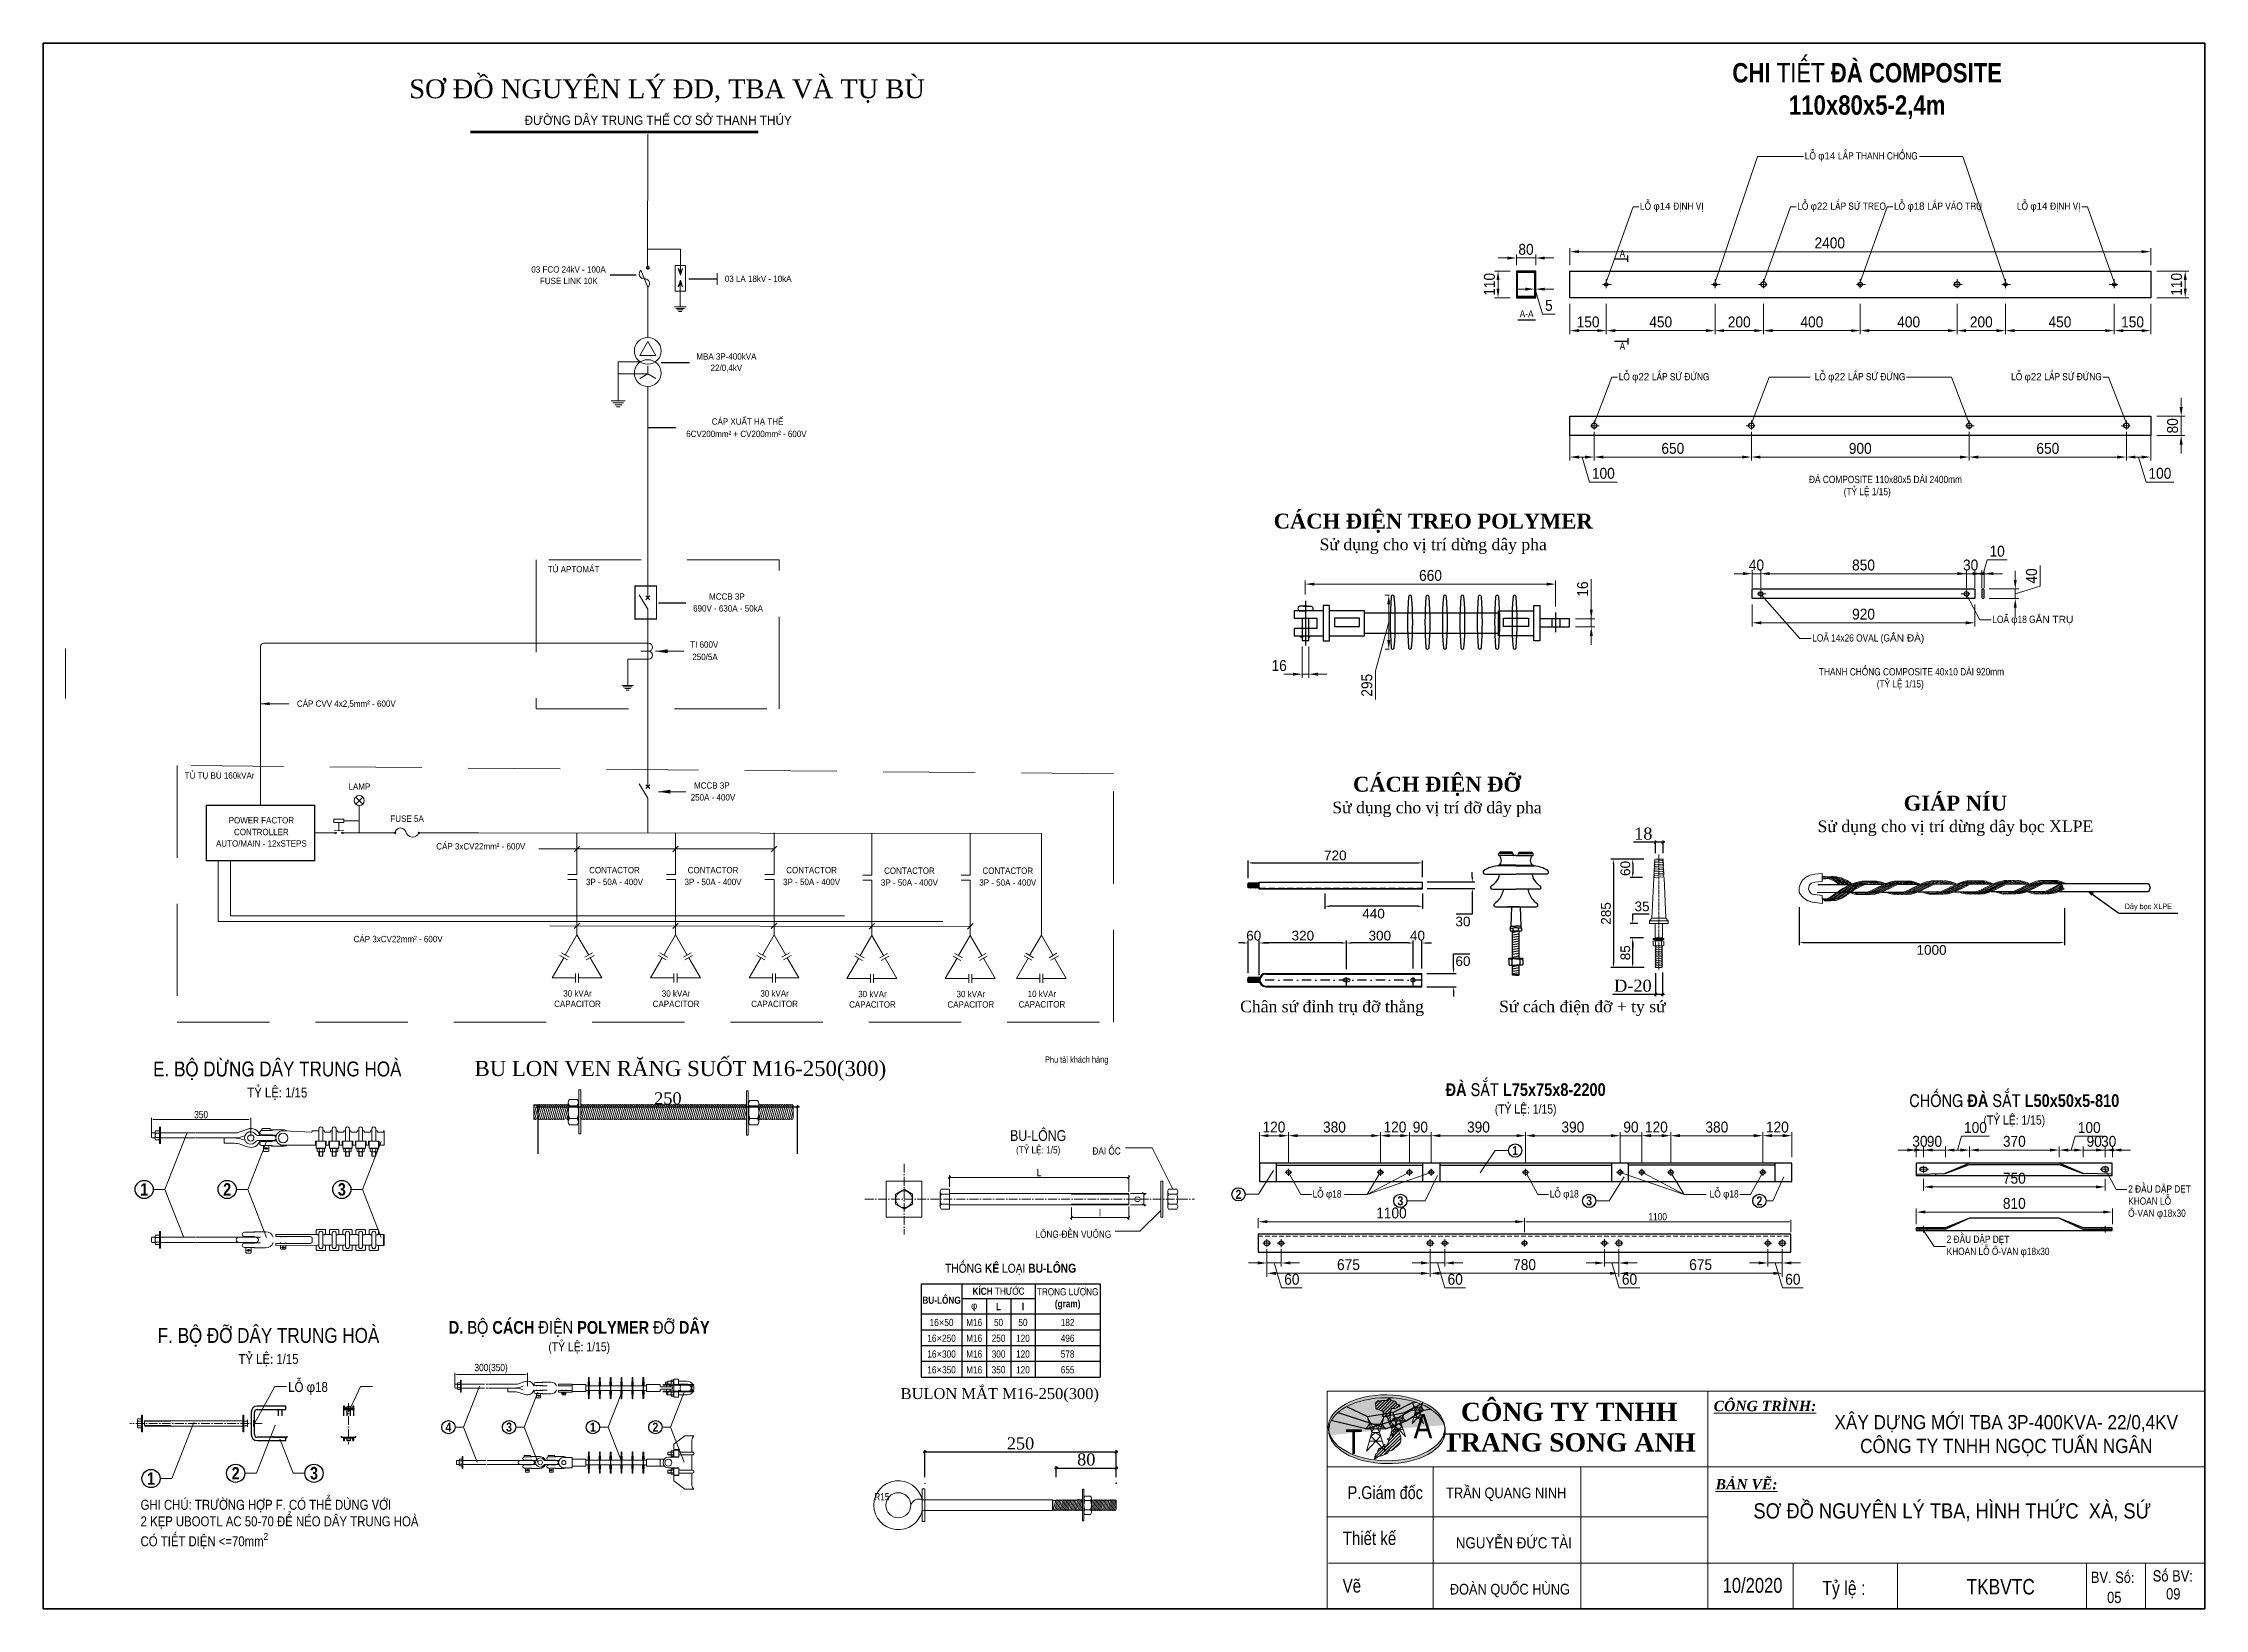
# Model space of a CAD drawing. Header units: millimetres. Extents: x -23083795 to 376618, y 113268 to 3804440.
# Drawn here: x 269891 to 287753, y 114480 to 127419 of the extents above; entities that cross this region are included whole.
import ezdxf
from ezdxf.enums import TextEntityAlignment as Align

# ---------------------------------------------------------------- set-up
doc = ezdxf.new("R2010")
doc.units = ezdxf.units.MM
doc.header["$LTSCALE"] = 6
for name, pattern in [('ACAD_ISO10W100', [18, 12, -3, 0, -3]), ('CENTER', [50.8, 31.75, -6.35, 6.35, -6.35]), ('CENTERX2', [101.6, 63.5, -12.7, 12.7, -12.7]), ('DASHDOT', [25.4, 12.7, -6.35, 0, -6.35]), ('DASHED', [19.05, 12.7, -6.35]), ('HIDDEN', [9.525, 6.35, -3.175]), ('HIDDEN2', [4.7625, 3.175, -1.5875])]:
    doc.linetypes.add(name, pattern=pattern)
for name, color, linetype, lineweight in [('Buon lon', 150, 'Continuous', 5), ('Co ban', 3, 'Continuous', 13), ('D-TRU BTLT', 1, 'Continuous', 13), ('DIM', 4, 'Continuous', 13), ('dim1', 2, 'Continuous', 5), ('Duong day', 5, 'Continuous', 30), ('Duongcoban', 4, 'Continuous', 30), ('HTDLXDM', 220, 'Continuous', 30), ('Khung', 7, 'Continuous', 20), ('Khung ten', 7, 'Continuous', 20), ('Net dam', 1, 'Continuous', 18), ('net rat manh', 150, 'Continuous', 5), ('Net trung binh', 7, 'Continuous', 15), ('Netcoban', 4, 'Continuous', 25), ('Netkhuat1', 4, 'HIDDEN', 20), ('Netkhuat2', 3, 'HIDDEN2', 15), ('netlonkhungten', 32, 'Continuous', 35), ('Netmin', 6, 'Continuous', 0), ('Nettim', 1, 'ACAD_ISO10W100', 5), ('Netvua', 3, 'Continuous', 20), ('Text', 7, 'Continuous', 13), ('Tim', 30, 'CENTERX2', 5), ('Ttext ghi chu', 21, 'Continuous', 13)]:
    doc.layers.add(name, color=color, linetype=linetype, lineweight=lineweight)
for name, color, linetype in [('CEN', 4, 'DASHDOT'), ('DO', 1, 'Continuous'), ('HID', 3, 'HIDDEN2'), ('LAYER10A', 4, 'Continuous'), ('LAYER5', 4, 'Continuous'), ('Nen', 7, 'Continuous')]:
    doc.layers.add(name, color=color, linetype=linetype)
doc.styles.add('Chuthuong', font='VHELVCN_1.TTF', dxfattribs={"height": 60})
doc.styles.add('DeMuc', font='VHELVCB_1.TTF', dxfattribs={"height": 90})
doc.styles.add('kich thuoc', font='arial.ttf', dxfattribs={"height": 80})
doc.styles.add('ktenBCKT_6o$0$VN', font='arial.ttf')
doc.styles.get("Standard").update_dxf_attribs({"font": 'VHELVCN_1.TTF', "height": 60})
doc.styles.add('Times New Roman', font='times.ttf')
doc.styles.add('VN', font='VHELVEN_0.TTF')
doc.styles.add('VNI-HELVE', font='VHELVEN_0.TTF', dxfattribs={"width": 0.9})
doc.styles.add('Vni-helvecondense', font='VHELVCN_1.TTF')
doc.styles.add('VNI-Time', font='VTIMESN_1.TTF', dxfattribs={"width": 0.9})
doc.styles.add('WMF-VNI-HELVE-CONDENSE1', font='VHELVCN_1.TTF')
doc.styles.add('xa', font='techl___.ttf')
doc.dimstyles.new('D10', dxfattribs={"dimtxt": 15, "dimasz": 15, "dimexe": 5, "dimexo": 10, "dimgap": 5, "dimtad": 1, "dimtoh": 1, "dimdec": 0, "dimdsep": 46, "dimtxsty": 'VNI-HELVE', "dimcen": 250, "dimclrd": 256, "dimclre": 256, "dimclrt": 7, "dimadec": 0, "dimazin": 0, "dimtfac": 1, "dimtdec": 0, "dimtmove": 0, "dimatfit": 1, "dimfxl": 1, "dimtolj": 1, "dimtzin": 0, "dimlwd": -1, "dimlwe": -1, "dimarcsym": 0})
doc.dimstyles.new('D50', dxfattribs={"dimtxt": 60, "dimasz": 75, "dimexe": 30, "dimexo": 50, "dimgap": 25, "dimtad": 1, "dimdec": 0, "dimdsep": 46, "dimtxsty": 'VNI-HELVE', "dimcen": 0, "dimclrd": 256, "dimclre": 256, "dimclrt": 7, "dimadec": 0, "dimazin": 0, "dimtfac": 1, "dimtdec": 0, "dimtmove": 1, "dimatfit": 3, "dimfxl": 1, "dimtolj": 1, "dimtzin": 0, "dimlwd": -1, "dimlwe": -1, "dimarcsym": 0})
doc.dimstyles.new('ISO-15', dxfattribs={"dimtxt": 2.5, "dimasz": 15, "dimexe": 15, "dimexo": 15, "dimgap": 10, "dimtad": 1, "dimtoh": 1, "dimdec": 0, "dimlfac": 0.5, "dimrnd": 1, "dimtxsty": 'Standard', "dimcen": 25, "dimclrd": 7, "dimclre": 7, "dimadec": 0, "dimazin": 0, "dimtfac": 1, "dimtdec": 0, "dimtmove": 0, "dimatfit": 3, "dimfxl": 1, "dimlwd": 0, "dimlwe": 0, "dimarcsym": 0})
doc.dimstyles.new('ISO-25', dxfattribs={"dimtxt": 100, "dimasz": 30, "dimexe": 15, "dimexo": 50, "dimgap": 20, "dimtad": 1, "dimzin": 0, "dimdsep": 46, "dimtxsty": 'Times New Roman', "dimcen": 10, "dimdle": 15, "dimclrd": 256, "dimclre": 256, "dimclrt": 256, "dimadec": 0, "dimazin": 0, "dimtfac": 1, "dimtofl": 0, "dimtmove": 0, "dimatfit": 3, "dimfxl": 15, "dimtolj": 1, "dimtzin": 0, "dimarcsym": 0})
doc.dimstyles.new('ISO-30', dxfattribs={"dimtxt": 60, "dimasz": 20, "dimexe": 20, "dimexo": 20, "dimgap": 10, "dimtad": 1, "dimtoh": 1, "dimdec": 0, "dimrnd": 1, "dimtxsty": 'Standard', "dimcen": 25, "dimclrd": 7, "dimclre": 7, "dimadec": 0, "dimazin": 0, "dimtfac": 1, "dimtdec": 0, "dimtmove": 0, "dimatfit": 3, "dimfxl": 1, "dimlwd": 0, "dimlwe": 0, "dimarcsym": 0})
doc.dimstyles.get("Standard").update_dxf_attribs({"dimtxt": 0.18, "dimasz": 0.18, "dimexe": 0.18, "dimexo": 0.0625, "dimgap": 0.09, "dimtad": 0, "dimtih": 1, "dimtoh": 1, "dimdec": 4, "dimzin": 0, "dimdsep": 46, "dimtxsty": 'Standard', "dimcen": 0.09, "dimadec": 0, "dimazin": 0, "dimtfac": 1, "dimtdec": 4, "dimtofl": 0, "dimtmove": 0, "dimatfit": 3, "dimfxl": 1, "dimtolj": 1, "dimtzin": 0, "dimarcsym": 0})
doc.dimstyles.new('TL 1-1', dxfattribs={"dimscale": 20, "dimtxt": 0.18, "dimasz": 2, "dimexe": 1, "dimexo": 2, "dimgap": 1, "dimtad": 2, "dimtoh": 1, "dimdec": 1, "dimzin": 0, "dimdsep": 46, "dimtxsty": 'kich thuoc', "dimcen": 2, "dimclrd": 256, "dimclre": 256, "dimclrt": 2, "dimadec": 0, "dimazin": 0, "dimtfac": 1, "dimtdec": 1, "dimtofl": 0, "dimtmove": 0, "dimatfit": 3, "dimfxl": 1, "dimtolj": 1, "dimtzin": 0, "dimarcsym": 0})
doc.dimstyles.new('TL 2-1', dxfattribs={"dimscale": 20, "dimtxt": 0.18, "dimasz": 2, "dimexe": 1, "dimexo": 2, "dimgap": 1, "dimtad": 1, "dimtoh": 1, "dimdec": 0, "dimlfac": 0.5, "dimzin": 0, "dimdsep": 46, "dimtxsty": 'kich thuoc', "dimcen": 2, "dimclrd": 256, "dimclre": 256, "dimclrt": 2, "dimadec": 0, "dimazin": 0, "dimtfac": 1, "dimtdec": 0, "dimtofl": 0, "dimtmove": 0, "dimatfit": 3, "dimfxl": 1, "dimtolj": 1, "dimtzin": 0, "dimarcsym": 0})
doc.dimstyles.new('TL1-15', dxfattribs={"dimtxt": 35, "dimasz": 20, "dimexe": 20, "dimexo": 20, "dimgap": 10, "dimtad": 1, "dimtoh": 1, "dimdec": 0, "dimlfac": 0.5, "dimrnd": 1, "dimtxsty": 'Chuthuong', "dimblk": 'OBLIQUE', "dimcen": 2.5, "dimclrd": 1, "dimclre": 1, "dimclrt": 1, "dimadec": 0, "dimazin": 0, "dimtfac": 1, "dimtdec": 0, "dimtmove": 0, "dimatfit": 3, "dimfxl": 1, "dimlwd": 0, "dimlwe": 0, "dimarcsym": 0})
doc.dimstyles.new('TL1-5', dxfattribs={"dimtxt": 35, "dimasz": 20, "dimexe": 20, "dimexo": 20, "dimgap": 10, "dimtad": 1, "dimtoh": 1, "dimdec": 1, "dimlfac": 0.166667, "dimtxsty": 'Chuthuong', "dimblk": 'OBLIQUE', "dimcen": 2.5, "dimclrd": 1, "dimclre": 1, "dimclrt": 1, "dimadec": 0, "dimazin": 0, "dimtfac": 1, "dimtdec": 1, "dimtmove": 0, "dimatfit": 3, "dimfxl": 1, "dimlwd": 0, "dimlwe": 0, "dimarcsym": 0})
doc.dimstyles.new('xa', dxfattribs={"dimtxt": 110, "dimasz": 40, "dimexe": 10, "dimexo": 20, "dimgap": 10, "dimtad": 1, "dimtoh": 1, "dimdec": 0, "dimzin": 0, "dimdsep": 46, "dimtxsty": 'xa', "dimblk": 'OBLIQUE', "dimcen": 0.09, "dimclrd": 3, "dimclre": 3, "dimclrt": 2, "dimadec": 0, "dimazin": 0, "dimtfac": 1, "dimtdec": 0, "dimtofl": 0, "dimtmove": 0, "dimatfit": 3, "dimldrblk": 'OPEN30', "dimfxl": 1, "dimtzin": 0, "dimarcsym": 0})
pattern_1 = [(45, (-221098.321, 63077.36), (-12.9523387, 12.9523387), [])]

msp = doc.modelspace()

# ---------------------------------------------------------------- texts
at = {"color": 7, "style": 'WMF-VNI-HELVE-CONDENSE1'}
msp.add_text('Daây boïc XLPE', height=45.927, dxfattribs=at).set_placement((287090.83626, 120262.7815))
for s, insert, char_height, width, attachment_point in [('{\\fVNI-Times|b1|i0|c0|p2;CAÙCH ÑIEÄN TREO POLYMER\\P\\fVNI-Times|b0|i0|c0|p2;\\H0.7813x;Söû duïng cho vò trí döøng daây pha}', (281377.07663, 123364.19647), 123.4285714, 3475.8857143, 5), ('{\\fVNI-Times|b1|i0|c0|p2;CAÙCH ÑIEÄN ÑÔÕ\\P\\fVNI-Times|b0|i0|c0|p2;\\H0.7813x;Söû duïng cho vò trí ñôõ daây pha}', (281408.27564, 121189.68289), 123.4285714, 3475.8857143, 5), ('{\\fVNI-Times|b1|i0|c0|p2;GIAÙP NÍU\\P\\fVNI-Times|b0|i0|c0|p2;\\H0.7813x;Söû duïng cho vò trí döøng daây boïc XLPE}', (285692.14793, 121033.91012), 123.4285714, 3475.8857143, 5), ('{\\fVNI-Times|b0|i0|c0|p2;\\H0.7813x;Chaân söù ñænh truï ñôõ thaúng}', (280541.33252, 119442.32299), 123.4285714, 3475.8857143, 5), ('{\\fVNI-Times|b0|i0|c0|p2;\\H0.7813x;Söù caùch ñieän ñôõ + ty söù}', (282609.74183, 119442.32299), 123.4285714, 3475.8857143, 5), ('Phụ tải khách hàng', (278168.88864, 119046.22797), 53.5088333, 2271.6876646, 1), ('ÑAI OÁC', (278678.04926, 118262.87185), 59.28, 296.4, 5), ('LOÂNG-ÑEÀN VUOÂNG ', (278403.66911, 117575.15342), 59.28, 671.6336068, 5)]:
    msp.add_mtext(s, dxfattribs=dict(insert=insert, char_height=char_height, width=width, attachment_point=attachment_point))
at = {"attachment_point": 5}
for s, insert, char_height in [('{\\fVNI-Helve-Condense|b1|i0|c0|p2;THOÁNG KEÂ LOAÏI BU-LOÂNG}', (277885.16853, 117285.3814), 74.1), ('{\\fVNI-Helve-Condense|b1|i0|c0|p2;BU-LOÂNG}', (277314.45108, 117029.90256), 59.28), ('{\\fSymbol|b0|i0|c2|p16;f\\fVNI-Helve-Condense|b1|i0|c0|p2;}', (277583.88153, 116976.55056), 59.28), ('{\\fVNI-Helve-Condense|b1|i0|c0|p2;KÍCH THÖÔÙC}', (277785.43353, 117104.00256), 59.28), ('{\\fVNI-Helve-Condense|b1|i0|c0|p2;L}', (277785.43353, 116976.55056), 59.28), ('{\\fVNI-Helve-Condense|b1|i0|c0|p2;l}', (277986.98553, 116976.55056), 59.28), ('{\\fVNI-Helve-Condense|b1|i0|c0|p2;TROÏNG LÖÔÏNG\\P(gram)}', (278356.15098, 117041.75856), 59.28)]:
    msp.add_mtext(s, dxfattribs=dict(at, insert=insert, char_height=char_height))
at = {"char_height": 59.28, "attachment_point": 5, "style": 'Chuthuong'}
for s, insert in [('16{\\fSymbol|b0|i0|c2|p16;´}50', (277314.45108, 116846.13456)), ('M16', (277583.88153, 116846.13456)), ('50', (277785.43353, 116846.13456)), ('50', (277986.98553, 116846.13456)), ('182', (278356.15098, 116846.13456)), ('16{\\fSymbol|b0|i0|c2|p16;´}250', (277314.45108, 116715.71856)), ('M16', (277583.88153, 116715.71856)), ('250', (277785.43353, 116715.71856)), ('120', (277986.98553, 116715.71856)), ('496', (278356.15098, 116715.71856)), ('16{\\fSymbol|b0|i0|c2|p16;´}300', (277314.45108, 116585.30256)), ('16{\\fSymbol|b0|i0|c2|p16;´}350', (277314.45108, 116454.88656)), ('M16', (277583.88153, 116585.30256)), ('M16', (277583.88153, 116454.88656)), ('300', (277785.43353, 116585.30256)), ('350', (277785.43353, 116454.88656)), ('120', (277986.98553, 116585.30256)), ('120', (277986.98553, 116454.88656)), ('578', (278356.15098, 116585.30256)), ('655', (278356.15098, 116454.88656))]:
    msp.add_mtext(s, dxfattribs=dict(at, insert=insert))
at = {"layer": 'DO', "style": 'Times New Roman'}
for s, height, p in [('BU LON VEN RĂNG SUỐT M16-250(300)', 124.542, (273455.76377, 118883.42469)), ('BULON MẮT M16-250(300)', 90, (276976.05793, 116213.65713))]:
    msp.add_text(s, height=height, dxfattribs=at).set_placement(p)
at = {"layer": 'HTDLXDM', "attachment_point": 2, "style": 'VNI-Time'}
for s, insert, char_height, width in [('XAÂY DÖÏNG MÔÙI TBA 3P-400KVA- 22/0,4KV\\PCOÂNG TY TNHH NGOÏC TUAÁN NGAÂN', (286112.33738, 116081.02648), 117.6207934, 4535.5318832), ('SÔ ÑOÀ NGUYEÂN LYÙ TBA, HÌNH THÖÙC  XAØ, SÖÙ', (285666.69532, 115352.17422), 125.660364, 4845.5427886)]:
    msp.add_mtext(s, dxfattribs=dict(at, insert=insert, char_height=char_height, width=width))
at = {"layer": 'Netcoban', "attachment_point": 5}
for s, insert, char_height, width in [('{\\fVNI-Helve-Condense|b1|i0|c0|p2;CHI TIEÁT ÑAØ COMPOSITE 110x80x5-2,4m}', (284963.27289, 127023.437), 160, 3284.6537293), ('{\\fVNI-Helve-Condense|b1|i0|c0|p2;ÑAØ SAÉT L75x75x8-2200 \\P\\fVNI-Helve-Condense|b0|i0|c0|p2;\\H0.7143x;(TYÛ LEÄ: 1/15)}', (282140.68531, 118686.94498), 105, 2280.91875), ('{\\fVNI-Helve-Condense|b1|i0|c0|p2;CHOÁNG ÑAØ SAÉT L50x50x5-810 \\P\\fVNI-Helve-Condense|b0|i0|c0|p2;\\H0.7143x;(TYÛ LEÄ: 1/15)}', (286178.72188, 118596.16375), 105, 2489.7102856), ('{\\fVNI-Helve-Condense|b1|i0|c0|p2;1}', (282054.21886, 118267.26764), 75, 44.4348), ('{\\fVNI-Helve-Condense|b1|i0|c0|p2;1}', (270725.51102, 117945.68964), 102.53958, 60.7510097), ('{\\fVNI-Helve-Condense|b1|i0|c0|p2;2}', (271410.92301, 117945.68964), 102.53958, 60.7510097), ('{\\fVNI-Helve-Condense|b1|i0|c0|p2;3}', (272358.46121, 117945.68964), 102.53958, 60.7510097), ('{\\fVNI-Helve-Condense|b1|i0|c0|p2;2}', (279768.03154, 117905.50761), 75, 44.4348), ('{\\fVNI-Helve-Condense|b1|i0|c0|p2;3}', (281105.55429, 117851.13419), 75, 44.4348), ('{\\fVNI-Helve-Condense|b1|i0|c0|p2;3}', (282665.55429, 117851.13419), 75, 44.4348), ('{\\fVNI-Helve-Condense|b1|i0|c0|p2;2}', (284072.59023, 117851.13419), 75, 44.4348), ('{\\fVNI-Helve-Condense|b1|i0|c0|p2;4}', (273239.06809, 115981.09413), 75, 44.4348), ('{\\fVNI-Helve-Condense|b1|i0|c0|p2;3}', (273740.39546, 115981.09413), 75, 44.4348), ('{\\fVNI-Helve-Condense|b1|i0|c0|p2;1}', (274433.44848, 115981.09413), 75, 44.4348), ('{\\fVNI-Helve-Condense|b1|i0|c0|p2;2}', (274950.06065, 115981.09413), 75, 44.4348), ('{\\fVNI-Helve-Condense|b1|i0|c0|p2;1}', (270782.36623, 115556.61572), 102.53958, 60.7510097), ('{\\fVNI-Helve-Condense|b1|i0|c0|p2;2}', (271481.24453, 115600.1399), 102.53958, 60.7510097), ('{\\fVNI-Helve-Condense|b1|i0|c0|p2;3}', (272128.72953, 115600.1399), 102.53958, 60.7510097)]:
    msp.add_mtext(s, dxfattribs=dict(at, insert=insert, char_height=char_height, width=width))
at = {"layer": 'Netcoban'}
for s, insert, char_height, attachment_point in [('LOÃ {\\fSymbol|b0|i0|c2|p16;\\C7;f14 }LAÉP THANH CHOÁNG', (284447.80342, 126518.30068), 60, 1), ('LOÃ {\\fSymbol|b0|i0|c2|p16;\\C7;f14 }ÑÒNH VÒ', (283086.13249, 126102.58064), 60, 1), ('LOÃ {\\fSymbol|b0|i0|c2|p16;\\C7;f22 }LAÉP SÖÙ TREO', (284385.33538, 126102.58064), 60, 1), ('LOÃ {\\fSymbol|b0|i0|c2|p16;\\C7;f18 }LAÉP VAØO TRUÏ', (285185.33538, 126102.58064), 60, 1), ('LOÃ {\\fSymbol|b0|i0|c2|p16;\\C7;f14 }ÑÒNH VÒ', (286726.11861, 126102.58064), 60, 3), ('A', (282917.47965, 125710.14704), 60, 1), ('A-A', (282091.87322, 125212.71006), 60, 1), ('A', (282917.47965, 124946.43204), 60, 1), ('LOÃ {\\fSymbol|b0|i0|c2|p16;\\C7;f22 }LAÉP SÖÙ ÑÖÙNG', (282910.55675, 124693.01537), 60, 1), ('LOÃ {\\fSymbol|b0|i0|c2|p16;\\C7;f22 }LAÉP SÖÙ ÑÖÙNG', (285278.56212, 124693.01537), 60, 3), ('LOÃ {\\fSymbol|b0|i0|c2|p16;\\C7;f22 }LAÉP SÖÙ ÑÖÙNG', (286901.69435, 124693.01537), 60, 3), ('ÑAØ COMPOSITE 110x80x5 DAØI 2400mm\\P               (TYÛ LEÄ 1/15)', (284482.21315, 123843.68348), 60, 1), ('LOÃ 14x26 OVAL (G{\\fArial|b0|i0|c0|p32;ẮN \\fArial|b0|i0|c238|p32;Đ\\fArial|b0|i0|c0|p32;À)}', (284509.13279, 122533.98483), 60, 1), ('LOÃ {\\fSymbol|b0|i0|c2|p16;\\C7;f\\fVNI-Helve-Condense|b0|i0|c0|p0;\\C4;18 G\\fArial|b0|i0|c0|p32;ẮN TRỤ}', (285997.17705, 122687.29152), 60, 1), ('THANH CHOÁNG COMPOSITE 40x10 DAØI 920mm\\P                         (TYÛ LEÄ 1/15)', (284563.98801, 122254.34093), 60, 1), ('LOÃ {\\fSymbol|b0|i0|c2|p16;\\C7;f}18', (280380.44665, 117939.20131), 60, 1), ('LOÃ {\\fSymbol|b0|i0|c2|p16;\\C7;f}18', (282340.44665, 117939.20131), 60, 1), ('LOÃ {\\fSymbol|b0|i0|c2|p16;\\C7;f}18', (283900.92397, 117939.20131), 60, 3), ('2 ÑAÀU DAÄP DEÏT\\PKHOAN LOÃ \\POÂ-VAN {\\fSymbol|b0|i0|c2|p16;f}18x30', (287119.76888, 117979.62848), 60, 1), ('2 ÑAÀU DAÄP DEÏT\\PKHOAN LOÃ OÂ-VAN {\\fSymbol|b0|i0|c2|p16;\\C7;f}18x30', (285619.76888, 117475.15241), 60, 4), ('{\\fVNI-Helve-Condense|b1|i0|c0|p2;D. BOÄ CAÙCH ÑIEÄN POLYMER ÑÔÕ DAÂY\\P\\fVNI-Helve-Condense|b0|i0|c0|p2;\\H0.7143x;(TYÛ LEÄ: 1/15)}', (274320.20997, 116721.88983), 105, 5)]:
    msp.add_mtext(s, dxfattribs=dict(at, insert=insert, char_height=char_height, attachment_point=attachment_point))
for s, insert, char_height, attachment_point, style in [('E. BOÄ DÖØNG DAÂY TRUNG HOAØ', (271825.43707, 118849.06922), 123.047496, 8, 'DeMuc'), ('TYÛ LEÄ: 1/15', (271825.43707, 118736.7389), 82.031664, 5, 'Chuthuong'), ('BU-LOÂNG', (278112.79495, 118345.47126), 88.92, 8, 'DeMuc'), ('(TYÛ LEÄ: 1/5)', (278112.79495, 118264.29601), 59.28, 5, 'Chuthuong'), ('F. BOÄ ÑÔÕ DAÂY TRUNG HOAØ', (271752.80685, 116647.003), 123.047496, 8, 'DeMuc'), ('TYÛ LEÄ: 1/15', (271752.80685, 116534.67269), 82.031664, 5, 'Chuthuong'), ('LOÃ {\\fSymbol|b0|i0|c2|p18;\\C7;f\\fVNI-Helve-Condense|b0|i0|c0|p2;\\C4;18}', (271916.09778, 116354.03289), 82.031664, 1, 'Chuthuong'), ('\\A1;GHI CHUÙ: TRÖÔØNG HÔÏP F. COÙ THEÅ DUØNG VÔÙI \\P2 KEÏP UBOOTL AC 50-70 ÑEÅ NEÙO DAÂY TRUNG HOAØ \\PCOÙ TIEÁT DIEÄN <=70mm{\\H0.7x;\\S2^ ;}', (270695.54824, 115380.68036), 82.031664, 1, 'Chuthuong')]:
    msp.add_mtext(s, dxfattribs=dict(at, insert=insert, char_height=char_height, attachment_point=attachment_point, style=style))
at = {"layer": 'Text'}
for s, height, style, p in [('SƠ ÐỒ NGUYÊN LÝ ĐD, TBA VÀ TỤ BÙ', 155.52, 'Times New Roman', (275045.85714, 126964.21688)), ('05', 92.978439, 'Vni-helvecondense', (287004.85313, 114527.58041)), ('09', 92.978439, 'Vni-helvecondense', (287492.64935, 114557.27994))]:
    msp.add_text(s, height=height, dxfattribs=dict(at, style=style)).set_placement(p, align=Align.CENTER)
at = {"layer": 'Text', "style": 'VNI-HELVE', "width": 0.9}
msp.add_text('ÑÖÔØNG DAÂY TRUNG THEÁ CÔ SÔÛ THANH THUÙY', height=77.175, dxfattribs=at).set_placement((274972.91773, 126782.82049, -1.36858), align=Align.MIDDLE_CENTER)
at = {"layer": 'Text', "width": 0.9}
for s, height, style, p in [('03 FCO 24kV - 100A', 52.6338, 'VNI-HELVE', (274232.01806, 125523.1257)), ('FUSE LINK 10K', 52.6338, 'VNI-HELVE', (274234.52513, 125428.25926)), ('03 LA 18kV - 10kA', 52.6338, 'VNI-HELVE', (275799.12497, 125446.09109)), ('MBA 3P-400kVA', 52.6338, 'VNI-HELVE', (275536.44124, 124803.74123)), ('22/0,4kV', 52.6338, 'VNI-HELVE', (275536.44124, 124709.92793)), ('CAÙP XUAÁT HAÏ THEÁ', 52.6338, 'VNI-HELVE', (275711.25616, 124266.09003)), ('6CV200mm² + CV200mm² - 600V', 52.6338, 'VNI-HELVE', (275701.85004, 124163.81327)), ('TUÛ APTOMAÙT', 52.6338, 'VNI-HELVE', (274273.68928, 123045.311)), ('690V - 630A - 50kA', 52.6338, 'VNI-HELVE', (275550.04563, 122721.78096)), ('MCCB 3P ', 52.6338, 'VNI-HELVE', (275550.04563, 122819.69983)), ('TI 600V', 52.6338, 'VNI-HELVE', (275353.41966, 122422.99393)), ('250/5A', 52.6338, 'VNI-HELVE', (275359.65896, 122320.71717)), ('CAÙP CVV 4x2,5mm² - 600V', 52.6338, 'VNI-HELVE', (272395.53274, 121934.40716)), ('TUÛ TUÏ BUØ 160kVAr', 52.6338, 'VNI-HELVE', (271348.72107, 121341.07125)), ('LAMP', 52.6338, 'VNI-HELVE', (272503.96919, 121248.76314)), ('MCCB 3P ', 52.6338, 'VNI-HELVE', (275425.52078, 121258.10262)), ('250A - 400V', 52.6338, 'VNI-HELVE', (275425.52078, 121160.18375)), ('POWER FACTOR', 52.6338, 'VNI-HELVE', (271693.78017, 120970.73605)), ('CONTROLLER', 52.6338, 'VNI-HELVE', (271693.78017, 120873.65208)), ('FUSE 5A', 52.6338, 'VNI-HELVE', (272898.00473, 120983.99628)), ('AUTO/MAIN - 12xSTEPS', 52.6338, 'VNI-HELVE', (271693.78017, 120778.81635)), ('CAÙP 3xCV22mm² - 600V', 52.6338, 'VNI-HELVE', (273506.79183, 120755.42207)), ('CONTACTOR', 52.6338, 'VNI-HELVE', (274611.76934, 120558.90249)), ('CONTACTOR', 52.6338, 'VNI-HELVE', (275426.05774, 120558.90249)), ('CONTACTOR', 52.6338, 'VNI-HELVE', (276240.34614, 120558.90249)), ('CONTACTOR', 52.6338, 'VNI-HELVE', (277048.88665, 120554.04561)), ('CONTACTOR', 52.6338, 'VNI-HELVE', (277861.6602, 120554.04561)), ('3P - 50A - 400V', 52.6338, 'VNI-HELVE', (274611.76934, 120460.98361)), ('3P - 50A - 400V', 52.6338, 'VNI-HELVE', (275426.05774, 120460.98361)), ('3P - 50A - 400V', 52.6338, 'VNI-HELVE', (276240.34614, 120460.98361)), ('3P - 50A - 400V', 52.6338, 'VNI-HELVE', (277048.88665, 120456.12674)), ('3P - 50A - 400V', 52.6338, 'VNI-HELVE', (277861.6602, 120456.12674)), ('CAÙP 3xCV22mm² - 600V', 52.6338, 'VNI-HELVE', (272823.83613, 119988.97528)), ('CAPACITOR', 52.6338, 'VNI-HELVE', (274306.10584, 119452.97767)), ('30 kVAr', 52.6338, 'VNI-HELVE', (274306.10584, 119539.45021)), ('CAPACITOR', 52.6338, 'VNI-HELVE', (275120.39424, 119452.97767)), ('30 kVAr', 52.6338, 'VNI-HELVE', (275120.39424, 119539.45021)), ('CAPACITOR', 52.6338, 'VNI-HELVE', (275934.68264, 119452.97767)), ('30 kVAr', 52.6338, 'VNI-HELVE', (275934.68264, 119539.45021)), ('CAPACITOR', 52.6338, 'VNI-HELVE', (276743.22315, 119448.1208)), ('30 kVAr', 52.6338, 'VNI-HELVE', (276743.22315, 119534.59333)), ('CAPACITOR', 52.6338, 'VNI-HELVE', (277555.9967, 119448.1208)), ('30 kVAr', 52.6338, 'VNI-HELVE', (277555.9967, 119534.59333)), ('CAPACITOR', 52.6338, 'VNI-HELVE', (278143.53656, 119449.55807)), ('10 kVAr', 52.6338, 'VNI-HELVE', (278143.53656, 119536.03061)), ('TRAÀN QUANG NINH', 87.8723264, 'VNI-Time', (281980.32234, 115393.96638)), ('NGUYEÃN ÑÖÙC TAØI', 91.8265811, 'VNI-Time', (282043.53722, 114979.33545)), ('ÑOAØN QUOÁC HUØNG', 87.8723264, 'VNI-Time', (282010.53553, 114598.17186))]:
    msp.add_text(s, height=height, dxfattribs=dict(at, style=style)).set_placement(p, align=Align.CENTER)
at = {"layer": 'Text'}
for s, p in [('T', (280650.00005, 115759.97997)), ('A', (281215.49637, 115887.58796))]:
    msp.add_text(s, height=202.72996, dxfattribs=at).set_placement(p)
at = {"layer": 'Text', "style": 'Vni-helvecondense'}
for s, p in [('BV. Soá: ', (286811.36367, 114693.8573)), (' Soá BV: ', (287293.84643, 114705.64543))]:
    msp.add_text(s, height=92.978439, dxfattribs=at).set_placement(p)
at = {"layer": 'Text'}
for s, insert, char_height, width, attachment_point, style in [('{\\fTimes New Roman|b1|i0|c0|p18;CÔNG TY TNHH\\PTRANG SONG ANH}', (282500.53205, 116183.15523), 151.1560928, 2652.7894294, 2, 'VN'), ('{\\fTimes New Roman|b1|i1|c0|p18;\\LCÔNG TRÌNH: }', (284118.55875, 116155.45367), 85.2342627, 3720.5024106, 5, 'ktenBCKT_6o$0$VN'), ('{\\fTimes New Roman|b1|i1|c0|p18;\\LBẢN VẼ: }', (283966.30472, 115508.44881), 85.2342627, 3720.5024106, 5, 'ktenBCKT_6o$0$VN'), ('{\\fArial|b0|i0|c0|p34;\\W0.8;P.\\fArial|b0|i0|c238|p34;G\\fArial|b0|i0|c0|p34;iám\\fArial|b0|i0|c238|p34; đ\\fArial|b0|i0|c0|p34;ốc}', (280669.87468, 115439.54696), 106.54282832, 1188.8162663, 4, 'VN'), ('{\\fArial|b0|i0|c238|p34;\\W0.8;Thi\\fArial|b0|i0|c0|p34;ết kế}', (280628.93528, 115062.33411), 111.3372556, 1242.3129983, 4, 'VN'), ('{\\fArial|b0|i0|c0|p34;\\W0.8;Vẽ}', (280628.93528, 114669.29047), 111.3372556, 1242.3129983, 4, 'VN'), ('{\\W0.8;10\\fArial|b0|i0|c238|p34;/20\\fArial|b0|i0|c0|p34;20}', (283768.56877, 114672.89974), 122.4709812, 785.7702888, 4, 'VN'), ('{\\fArial|b0|i0|c238|p34;\\W0.8;T\\fArial|b0|i0|c0|p34;ỷ lệ : }', (284592.33669, 114634.1495), 117.1971112, 1307.697893, 4, 'VN'), ('{\\W0.8;TKBVTC}', (285784.85746, 114661.56736), 127.851394, 1188.8162663, 4, 'VN')]:
    msp.add_mtext(s, dxfattribs=dict(at, insert=insert, char_height=char_height, width=width, attachment_point=attachment_point, style=style))

# ---------------------------------------------------------------- blocks, each defined once
blk = doc.blocks.new('_Oblique')
at = {"color": 0, "lineweight": -2}
blk.add_line((-0.5, -0.5), (0.5, 0.5), dxfattribs=at)
blk = doc.blocks.new('*D116')
at = {"layer": 'Buon lon', "lineweight": -2, "ltscale": 10}
for p, q in [((273965, 118628), (276140, 118628)), ((273980, 118239), (273980, 118643)), ((276125, 118239), (276125, 118643))]:
    blk.add_line(p, q, dxfattribs=at)
at = {"layer": 'Defpoints', "color": 0, "ltscale": 10}
for p in [(276125, 118628), (273980, 118189), (276125, 118189)]:
    blk.add_point(p, dxfattribs=at)
at = {"layer": 'Buon lon', "lineweight": -2, "ltscale": 10, "xscale": 20, "yscale": 20, "zscale": 20, "rotation": 180}
blk.add_blockref('_Oblique', (273980, 118628), dxfattribs=at)
at = {"layer": 'Buon lon', "lineweight": -2, "ltscale": 10, "xscale": 20, "yscale": 20, "zscale": 20}
blk.add_blockref('_Oblique', (276125, 118628), dxfattribs=at)
at = {"layer": 'Buon lon', "ltscale": 10, "insert": (275053, 118698), "char_height": 100, "attachment_point": 5, "style": 'Times New Roman'}
blk.add_mtext('\\A1;250', dxfattribs=at)
blk = doc.blocks.new('*D117')
at = {"layer": 'Defpoints', "color": 0, "transparency": 16777216}
for p in [(278387, 117818), (278861, 117824), (278861, 117714)]:
    blk.add_point(p, dxfattribs=at)
at = {"layer": 'Duongcoban', "color": 1, "lineweight": 0, "transparency": 16777216}
for p, q in [((278387, 117798), (278387, 117694)), ((278387, 117714), (278861, 117714)), ((278861, 117804), (278861, 117694))]:
    blk.add_line(p, q, dxfattribs=at)
at = {"layer": 'Duongcoban', "color": 1, "lineweight": 0, "transparency": 16777216, "xscale": 20, "yscale": 20, "zscale": 20, "rotation": 180}
blk.add_blockref('_Oblique', (278387, 117714), dxfattribs=at)
at = {"layer": 'Duongcoban', "color": 1, "lineweight": 0, "transparency": 16777216, "xscale": 20, "yscale": 20, "zscale": 20}
blk.add_blockref('_Oblique', (278861, 117714), dxfattribs=at)
at = {"layer": 'Duongcoban', "color": 1, "transparency": 16777216, "insert": (278624, 117754), "char_height": 60, "attachment_point": 5, "style": 'Chuthuong'}
blk.add_mtext('l', dxfattribs=at)
blk = doc.blocks.new('*D118')
at = {"layer": 'Defpoints', "color": 0, "transparency": 16777216}
for p in [(277379, 117947), (278861, 118045), (278861, 117907)]:
    blk.add_point(p, dxfattribs=at)
at = {"layer": 'Duongcoban', "color": 1, "lineweight": 0, "transparency": 16777216}
for p, q in [((277379, 117967), (277379, 118065)), ((278861, 117927), (278861, 118065)), ((277379, 118045), (278861, 118045))]:
    blk.add_line(p, q, dxfattribs=at)
at = {"layer": 'Duongcoban', "color": 1, "lineweight": 0, "transparency": 16777216, "xscale": 20, "yscale": 20, "zscale": 20, "rotation": 180}
blk.add_blockref('_Oblique', (277379, 118045), dxfattribs=at)
at = {"layer": 'Duongcoban', "color": 1, "lineweight": 0, "transparency": 16777216, "xscale": 20, "yscale": 20, "zscale": 20}
blk.add_blockref('_Oblique', (278861, 118045), dxfattribs=at)
at = {"layer": 'Duongcoban', "color": 1, "transparency": 16777216, "insert": (278120, 118085), "char_height": 60, "attachment_point": 5, "style": 'Chuthuong'}
blk.add_mtext('L', dxfattribs=at)
blk = doc.blocks.new('*D119')
at = {"layer": 'Defpoints', "color": 0, "transparency": 16777216}
for p in [(278855, 117912), (278855, 117818), (278986, 117818)]:
    blk.add_point(p, dxfattribs=at)
at = {"layer": 'Duongcoban', "color": 1, "lineweight": 0, "transparency": 16777216}
for p, q in [((278875, 117912), (279006, 117912)), ((278986, 117912), (278986, 117818)), ((278875, 117818), (279006, 117818))]:
    blk.add_line(p, q, dxfattribs=at)
at = {"layer": 'Duongcoban', "color": 1, "lineweight": 0, "transparency": 16777216, "xscale": 20, "yscale": 20, "zscale": 20}
for p, rotation in [((278986, 117912), 90), ((278986, 117818), 270)]:
    blk.add_blockref('_Oblique', p, dxfattribs=dict(at, rotation=rotation))
at = {"layer": 'Duongcoban', "color": 1, "transparency": 16777216, "insert": (278936, 117865), "char_height": 60, "attachment_point": 5, "rotation": 90, "style": 'Chuthuong'}
blk.add_mtext('{\\fSymbol|b0|i0|c2|p16;f}', dxfattribs=at)
blk = doc.blocks.new('*D120')
at = {"layer": 'Defpoints', "color": 0, "transparency": 16777216}
for p in [(277177, 115775), (277177, 115518), (278757, 115518)]:
    blk.add_point(p, dxfattribs=at)
at = {"layer": 'dim1', "lineweight": -2, "transparency": 16777216}
for p, q in [((278772, 115775), (277162, 115775)), ((277177, 115568), (277177, 115790)), ((278757, 115568), (278757, 115790))]:
    blk.add_line(p, q, dxfattribs=at)
at = {"layer": 'dim1', "lineweight": -2, "transparency": 16777216, "xscale": 20, "yscale": 20, "zscale": 20, "rotation": 180}
blk.add_blockref('_Oblique', (277177, 115775), dxfattribs=at)
at = {"layer": 'dim1', "lineweight": -2, "transparency": 16777216, "xscale": 20, "yscale": 20, "zscale": 20}
blk.add_blockref('_Oblique', (278757, 115775), dxfattribs=at)
at = {"layer": 'dim1', "transparency": 16777216, "insert": (277967, 115846), "char_height": 100, "attachment_point": 5, "style": 'Times New Roman'}
blk.add_mtext('\\A1;250', dxfattribs=at)
blk = doc.blocks.new('*D121')
at = {"color": 0, "lineweight": -2, "transparency": 16777216}
for p, q in [((276880, 115406), (276880, 115406)), ((276880, 115406), (276881, 115406)), ((276957, 115336), (276957, 115336)), ((276957, 115336), (276957, 115336))]:
    blk.add_line(p, q, dxfattribs=at)
at = {"color": 0, "transparency": 16777216}
blk.add_solid([(276881, 115406), (276880, 115406), (276881, 115406)], dxfattribs=at)
at = {"layer": 'Defpoints', "color": 0, "transparency": 16777216}
for p in [(276881, 115406), (276957, 115336)]:
    blk.add_point(p, dxfattribs=at)
at = {"color": 0, "transparency": 16777216, "insert": (276821, 115406), "char_height": 60, "attachment_point": 5}
blk.add_mtext('\\A1;R15', dxfattribs=at)
blk = doc.blocks.new('*D122')
at = {"layer": 'Defpoints', "color": 0, "transparency": 16777216}
for p in [(278757, 115643), (278262, 115518), (278757, 115518)]:
    blk.add_point(p, dxfattribs=at)
at = {"layer": 'dim1', "lineweight": -2, "transparency": 16777216}
for p, q in [((278247, 115643), (278772, 115643)), ((278262, 115568), (278262, 115658)), ((278757, 115568), (278757, 115658))]:
    blk.add_line(p, q, dxfattribs=at)
at = {"layer": 'dim1', "lineweight": -2, "transparency": 16777216, "xscale": 20, "yscale": 20, "zscale": 20, "rotation": 180}
blk.add_blockref('_Oblique', (278262, 115643), dxfattribs=at)
at = {"layer": 'dim1', "lineweight": -2, "transparency": 16777216, "xscale": 20, "yscale": 20, "zscale": 20}
blk.add_blockref('_Oblique', (278757, 115643), dxfattribs=at)
at = {"layer": 'dim1', "transparency": 16777216, "insert": (278510, 115714), "char_height": 100, "attachment_point": 5, "style": 'Times New Roman'}
blk.add_mtext('\\A1;80', dxfattribs=at)
blk = doc.blocks.new('*D123')
at = {"layer": 'Defpoints', "color": 0}
for p in [(270786, 118523), (270786, 118393), (271606, 118371)]:
    blk.add_point(p, dxfattribs=at)
at = {"layer": 'Netcoban', "color": 7, "lineweight": 0}
for p, q in [((270786, 118408), (270786, 118538)), ((271591, 118523), (270801, 118523)), ((271606, 118386), (271606, 118538))]:
    blk.add_line(p, q, dxfattribs=at)
at = {"layer": 'Netcoban', "color": 7}
for points in [[(270801, 118526), (270801, 118521), (270786, 118523)], [(271591, 118526), (271591, 118521), (271606, 118523)]]:
    blk.add_solid(points, dxfattribs=at)
at = {"layer": 'Netcoban', "color": 0, "insert": (271196, 118564), "char_height": 60, "attachment_point": 5}
blk.add_mtext('350', dxfattribs=at)
blk = doc.blocks.new('*D124')
at = {"layer": 'Defpoints', "color": 0}
for p in [(286989, 118271), (286929, 118162), (286989, 118162)]:
    blk.add_point(p, dxfattribs=at)
at = {"layer": 'DIM'}
for p, q in [((286854, 118271), (286779, 118271)), ((286929, 118212), (286929, 118301)), ((286929, 118271), (286989, 118271)), ((286989, 118212), (286989, 118301)), ((287064, 118271), (287139, 118271))]:
    blk.add_line(p, q, dxfattribs=at)
for points in [[(286854, 118284), (286854, 118259), (286929, 118271)], [(287064, 118284), (287064, 118259), (286989, 118271)]]:
    blk.add_solid(points, dxfattribs=at)
at = {"layer": 'DIM', "color": 7, "insert": (286959, 118343), "char_height": 90, "attachment_point": 5, "style": 'VNI-HELVE'}
blk.add_mtext('\\A1;30', dxfattribs=at)
blk = doc.blocks.new('*D125')
at = {"layer": 'Defpoints', "color": 0}
for p in [(286929, 118271), (286749, 118162), (286929, 118162)]:
    blk.add_point(p, dxfattribs=at)
at = {"layer": 'DIM'}
for p, q in [((286674, 118271), (286599, 118271)), ((286749, 118212), (286749, 118301)), ((286749, 118271), (286929, 118271)), ((286929, 118212), (286929, 118301)), ((287004, 118271), (287079, 118271))]:
    blk.add_line(p, q, dxfattribs=at)
for points in [[(286674, 118284), (286674, 118259), (286749, 118271)], [(287004, 118284), (287004, 118259), (286929, 118271)]]:
    blk.add_solid(points, dxfattribs=at)
at = {"layer": 'DIM', "color": 7, "insert": (286839, 118343), "char_height": 90, "attachment_point": 5, "style": 'VNI-HELVE'}
blk.add_mtext('\\A1;90', dxfattribs=at)
blk = doc.blocks.new('*D126')
at = {"layer": 'Defpoints', "color": 0}
for p in [(286549, 118271), (285809, 118162), (286549, 118162)]:
    blk.add_point(p, dxfattribs=at)
at = {"layer": 'DIM'}
for p, q in [((285809, 118212), (285809, 118301)), ((285884, 118271), (286474, 118271)), ((286549, 118212), (286549, 118301))]:
    blk.add_line(p, q, dxfattribs=at)
for points in [[(285884, 118284), (285884, 118259), (285809, 118271)], [(286474, 118284), (286474, 118259), (286549, 118271)]]:
    blk.add_solid(points, dxfattribs=at)
at = {"layer": 'DIM', "color": 7, "insert": (286179, 118343), "char_height": 90, "attachment_point": 5, "style": 'VNI-HELVE'}
blk.add_mtext('\\A1;370', dxfattribs=at)
blk = doc.blocks.new('*D127')
at = {"layer": 'Defpoints', "color": 0}
for p in [(285809, 118271), (285609, 118162), (285809, 118162)]:
    blk.add_point(p, dxfattribs=at)
at = {"layer": 'DIM'}
for p, q in [((285609, 118212), (285609, 118301)), ((285684, 118271), (285734, 118271)), ((285709, 118271), (285743, 118385)), ((285743, 118385), (285972, 118385)), ((285809, 118212), (285809, 118301))]:
    blk.add_line(p, q, dxfattribs=at)
for points in [[(285684, 118284), (285684, 118259), (285609, 118271)], [(285734, 118284), (285734, 118259), (285809, 118271)]]:
    blk.add_solid(points, dxfattribs=at)
at = {"layer": 'DIM', "color": 7, "insert": (285858, 118457), "char_height": 90, "attachment_point": 5, "style": 'VNI-HELVE'}
blk.add_mtext('\\A1;100', dxfattribs=at)
blk = doc.blocks.new('*D128')
at = {"layer": 'Defpoints', "color": 0}
for p in [(286749, 118271), (286549, 118162), (286749, 118162)]:
    blk.add_point(p, dxfattribs=at)
at = {"layer": 'DIM'}
for p, q in [((286549, 118212), (286549, 118301)), ((286624, 118271), (286674, 118271)), ((286649, 118271), (286683, 118385)), ((286683, 118385), (286912, 118385)), ((286749, 118212), (286749, 118301))]:
    blk.add_line(p, q, dxfattribs=at)
for points in [[(286624, 118284), (286624, 118259), (286549, 118271)], [(286674, 118284), (286674, 118259), (286749, 118271)]]:
    blk.add_solid(points, dxfattribs=at)
at = {"layer": 'DIM', "color": 7, "insert": (286798, 118457), "char_height": 90, "attachment_point": 5, "style": 'VNI-HELVE'}
blk.add_mtext('\\A1;100', dxfattribs=at)
blk = doc.blocks.new('*D129')
at = {"layer": 'Defpoints', "color": 0}
for p in [(285429, 118271), (285369, 118162), (285429, 118162)]:
    blk.add_point(p, dxfattribs=at)
at = {"layer": 'DIM'}
for p, q in [((285294, 118271), (285219, 118271)), ((285369, 118212), (285369, 118301)), ((285369, 118271), (285429, 118271)), ((285429, 118212), (285429, 118301)), ((285504, 118271), (285579, 118271))]:
    blk.add_line(p, q, dxfattribs=at)
for points in [[(285294, 118284), (285294, 118259), (285369, 118271)], [(285504, 118284), (285504, 118259), (285429, 118271)]]:
    blk.add_solid(points, dxfattribs=at)
at = {"layer": 'DIM', "color": 7, "insert": (285399, 118343), "char_height": 90, "attachment_point": 5, "style": 'VNI-HELVE'}
blk.add_mtext('\\A1;30', dxfattribs=at)
blk = doc.blocks.new('*D130')
at = {"layer": 'Defpoints', "color": 0}
for p in [(285609, 118271), (285429, 118162), (285609, 118162)]:
    blk.add_point(p, dxfattribs=at)
at = {"layer": 'DIM'}
for p, q in [((285354, 118271), (285279, 118271)), ((285429, 118212), (285429, 118301)), ((285429, 118271), (285609, 118271)), ((285609, 118212), (285609, 118301)), ((285684, 118271), (285759, 118271))]:
    blk.add_line(p, q, dxfattribs=at)
for points in [[(285354, 118284), (285354, 118259), (285429, 118271)], [(285684, 118284), (285684, 118259), (285609, 118271)]]:
    blk.add_solid(points, dxfattribs=at)
at = {"layer": 'DIM', "color": 7, "insert": (285519, 118343), "char_height": 90, "attachment_point": 5, "style": 'VNI-HELVE'}
blk.add_mtext('\\A1;90', dxfattribs=at)
blk = doc.blocks.new('*D131')
at = {"layer": 'Defpoints', "color": 0}
for p in [(286989, 117759), (285369, 117608), (286989, 117608)]:
    blk.add_point(p, dxfattribs=at)
at = {"layer": 'DIM'}
for p, q in [((285369, 117658), (285369, 117789)), ((285444, 117759), (286914, 117759)), ((286989, 117658), (286989, 117789))]:
    blk.add_line(p, q, dxfattribs=at)
for points in [[(285444, 117772), (285444, 117747), (285369, 117759)], [(286914, 117772), (286914, 117747), (286989, 117759)]]:
    blk.add_solid(points, dxfattribs=at)
at = {"layer": 'DIM', "color": 7, "insert": (286179, 117830), "char_height": 90, "attachment_point": 5, "style": 'VNI-HELVE'}
blk.add_mtext('\\A1;810', dxfattribs=at)
blk = doc.blocks.new('*D132')
at = {"layer": 'Defpoints', "color": 0}
for p in [(285429, 118084), (286929, 118084), (286929, 117967)]:
    blk.add_point(p, dxfattribs=at)
at = {"layer": 'DIM'}
for p, q in [((285429, 118034), (285429, 117937)), ((285504, 117967), (286854, 117967)), ((286929, 118034), (286929, 117937))]:
    blk.add_line(p, q, dxfattribs=at)
for points in [[(285504, 117979), (285504, 117954), (285429, 117967)], [(286854, 117979), (286854, 117954), (286929, 117967)]]:
    blk.add_solid(points, dxfattribs=at)
at = {"layer": 'DIM', "color": 7, "insert": (286179, 118038), "char_height": 90, "attachment_point": 5, "style": 'VNI-HELVE'}
blk.add_mtext('\\A1;750', dxfattribs=at)
blk = doc.blocks.new('*D133')
at = {"layer": 'Defpoints', "color": 0}
for p in [(284341, 118390), (284101, 118116), (284341, 118163)]:
    blk.add_point(p, dxfattribs=at)
at = {"layer": 'DIM'}
for p, q in [((284101, 118166), (284101, 118420)), ((284176, 118390), (284266, 118390)), ((284341, 118213), (284341, 118420))]:
    blk.add_line(p, q, dxfattribs=at)
for points in [[(284176, 118403), (284176, 118378), (284101, 118390)], [(284266, 118403), (284266, 118378), (284341, 118390)]]:
    blk.add_solid(points, dxfattribs=at)
at = {"layer": 'DIM', "color": 7, "insert": (284221, 118461), "char_height": 90, "attachment_point": 5, "style": 'VNI-HELVE'}
blk.add_mtext('\\A1;120', dxfattribs=at)
blk = doc.blocks.new('*D134')
at = {"layer": 'Defpoints', "color": 0}
for p in [(283341, 118390), (283101, 118116), (283341, 118116)]:
    blk.add_point(p, dxfattribs=at)
at = {"layer": 'DIM'}
for p, q in [((283101, 118166), (283101, 118420)), ((283176, 118390), (283266, 118390)), ((283341, 118166), (283341, 118420))]:
    blk.add_line(p, q, dxfattribs=at)
for points in [[(283176, 118403), (283176, 118378), (283101, 118390)], [(283266, 118403), (283266, 118378), (283341, 118390)]]:
    blk.add_solid(points, dxfattribs=at)
at = {"layer": 'DIM', "color": 7, "insert": (283221, 118461), "char_height": 90, "attachment_point": 5, "style": 'VNI-HELVE'}
blk.add_mtext('\\A1;120', dxfattribs=at)
blk = doc.blocks.new('*D135')
at = {"layer": 'Defpoints', "color": 0}
for p in [(283101, 118390), (282921, 118116), (283101, 118116)]:
    blk.add_point(p, dxfattribs=at)
at = {"layer": 'DIM'}
for p, q in [((282846, 118390), (282771, 118390)), ((282921, 118166), (282921, 118420)), ((282921, 118390), (283101, 118390)), ((283101, 118166), (283101, 118420)), ((283176, 118390), (283251, 118390))]:
    blk.add_line(p, q, dxfattribs=at)
for points in [[(282846, 118403), (282846, 118378), (282921, 118390)], [(283176, 118403), (283176, 118378), (283101, 118390)]]:
    blk.add_solid(points, dxfattribs=at)
at = {"layer": 'DIM', "color": 7, "insert": (283011, 118461), "char_height": 90, "attachment_point": 5, "style": 'VNI-HELVE'}
blk.add_mtext('\\A1;90', dxfattribs=at)
blk = doc.blocks.new('*D136')
at = {"layer": 'Defpoints', "color": 0}
for p in [(282921, 118390), (282141, 118116), (282921, 118116)]:
    blk.add_point(p, dxfattribs=at)
at = {"layer": 'DIM'}
for p, q in [((282141, 118166), (282141, 118420)), ((282216, 118390), (282846, 118390)), ((282921, 118166), (282921, 118420))]:
    blk.add_line(p, q, dxfattribs=at)
for points in [[(282216, 118403), (282216, 118378), (282141, 118390)], [(282846, 118403), (282846, 118378), (282921, 118390)]]:
    blk.add_solid(points, dxfattribs=at)
at = {"layer": 'DIM', "color": 7, "insert": (282531, 118461), "char_height": 90, "attachment_point": 5, "style": 'VNI-HELVE'}
blk.add_mtext('\\A1;390', dxfattribs=at)
blk = doc.blocks.new('*D137')
at = {"layer": 'Defpoints', "color": 0}
for p in [(282132, 117577), (284332, 117679), (284332, 117577)]:
    blk.add_point(p, dxfattribs=at)
at = {"layer": 'Netcoban', "color": 7, "lineweight": 0}
for p, q in [((282132, 117592), (282132, 117694)), ((282147, 117679), (284317, 117679)), ((284332, 117592), (284332, 117694))]:
    blk.add_line(p, q, dxfattribs=at)
at = {"layer": 'Netcoban', "color": 7}
for points in [[(282147, 117682), (282147, 117677), (282132, 117679)], [(284317, 117682), (284317, 117677), (284332, 117679)]]:
    blk.add_solid(points, dxfattribs=at)
at = {"layer": 'Netcoban', "color": 0, "insert": (283232, 117720), "char_height": 60, "attachment_point": 5}
blk.add_mtext('1100', dxfattribs=at)
blk = doc.blocks.new('*D138')
at = {"layer": 'Defpoints', "color": 0}
for p in [(284101, 118390), (283341, 118116), (284101, 118116)]:
    blk.add_point(p, dxfattribs=at)
at = {"layer": 'DIM'}
for p, q in [((283341, 118166), (283341, 118420)), ((283416, 118390), (284026, 118390)), ((284101, 118166), (284101, 118420))]:
    blk.add_line(p, q, dxfattribs=at)
for points in [[(283416, 118403), (283416, 118378), (283341, 118390)], [(284026, 118403), (284026, 118378), (284101, 118390)]]:
    blk.add_solid(points, dxfattribs=at)
at = {"layer": 'DIM', "color": 7, "insert": (283721, 118461), "char_height": 90, "attachment_point": 5, "style": 'VNI-HELVE'}
blk.add_mtext('\\A1;380', dxfattribs=at)
blk = doc.blocks.new('*D139')
at = {"layer": 'Defpoints', "color": 0}
for p in [(282912, 117469), (284262, 117469), (284262, 117253)]:
    blk.add_point(p, dxfattribs=at)
at = {"layer": 'DIM'}
for p, q in [((282912, 117419), (282912, 117223)), ((284262, 117419), (284262, 117223)), ((282987, 117253), (284187, 117253))]:
    blk.add_line(p, q, dxfattribs=at)
for points in [[(282987, 117265), (282987, 117240), (282912, 117253)], [(284187, 117265), (284187, 117240), (284262, 117253)]]:
    blk.add_solid(points, dxfattribs=at)
at = {"layer": 'DIM', "color": 7, "insert": (283587, 117324), "char_height": 90, "attachment_point": 5, "style": 'VNI-HELVE'}
blk.add_mtext('\\A1;675', dxfattribs=at)
blk = doc.blocks.new('*D140')
at = {"layer": 'Defpoints', "color": 0}
for p in [(282792, 117502), (282912, 117502), (282912, 117338)]:
    blk.add_point(p, dxfattribs=at)
at = {"layer": 'DIM'}
for p, q in [((282792, 117452), (282792, 117308)), ((282912, 117452), (282912, 117308)), ((282717, 117338), (282642, 117338)), ((282792, 117338), (282912, 117338)), ((282792, 117338), (282912, 117338)), ((282852, 117338), (282914, 117132)), ((282987, 117338), (283062, 117338)), ((282914, 117132), (283084, 117132))]:
    blk.add_line(p, q, dxfattribs=at)
for points in [[(282717, 117351), (282717, 117326), (282792, 117338)], [(282987, 117351), (282987, 117326), (282912, 117338)]]:
    blk.add_solid(points, dxfattribs=at)
at = {"layer": 'DIM', "color": 7, "insert": (282999, 117203), "char_height": 90, "attachment_point": 5, "style": 'VNI-HELVE'}
blk.add_mtext('\\A1;60', dxfattribs=at)
blk = doc.blocks.new('*D141')
at = {"layer": 'Defpoints', "color": 0}
for p in [(284142, 117502), (284262, 117502), (284262, 117338)]:
    blk.add_point(p, dxfattribs=at)
at = {"layer": 'DIM'}
for p, q in [((284142, 117452), (284142, 117308)), ((284262, 117452), (284262, 117308)), ((284067, 117338), (283992, 117338)), ((284142, 117338), (284262, 117338)), ((284142, 117338), (284262, 117338)), ((284202, 117338), (284264, 117132)), ((284337, 117338), (284412, 117338)), ((284264, 117132), (284434, 117132))]:
    blk.add_line(p, q, dxfattribs=at)
for points in [[(284067, 117351), (284067, 117326), (284142, 117338)], [(284337, 117351), (284337, 117326), (284262, 117338)]]:
    blk.add_solid(points, dxfattribs=at)
at = {"layer": 'DIM', "color": 7, "insert": (284349, 117203), "char_height": 90, "attachment_point": 5, "style": 'VNI-HELVE'}
blk.add_mtext('\\A1;60', dxfattribs=at)
blk = doc.blocks.new('*D142')
at = {"layer": 'Defpoints', "color": 0}
for p in [(281361, 118390), (281181, 118116), (281361, 118116)]:
    blk.add_point(p, dxfattribs=at)
at = {"layer": 'DIM'}
for p, q in [((281106, 118390), (281031, 118390)), ((281181, 118166), (281181, 118420)), ((281181, 118390), (281361, 118390)), ((281361, 118166), (281361, 118420)), ((281436, 118390), (281511, 118390))]:
    blk.add_line(p, q, dxfattribs=at)
for points in [[(281106, 118403), (281106, 118378), (281181, 118390)], [(281436, 118403), (281436, 118378), (281361, 118390)]]:
    blk.add_solid(points, dxfattribs=at)
at = {"layer": 'DIM', "color": 7, "insert": (281271, 118461), "char_height": 90, "attachment_point": 5, "style": 'VNI-HELVE'}
blk.add_mtext('\\A1;90', dxfattribs=at)
blk = doc.blocks.new('*D143')
at = {"layer": 'Defpoints', "color": 0}
for p in [(281181, 118390), (280941, 118116), (281181, 118116)]:
    blk.add_point(p, dxfattribs=at)
at = {"layer": 'DIM'}
for p, q in [((280941, 118166), (280941, 118420)), ((281016, 118390), (281106, 118390)), ((281181, 118166), (281181, 118420))]:
    blk.add_line(p, q, dxfattribs=at)
for points in [[(281016, 118403), (281016, 118378), (280941, 118390)], [(281106, 118403), (281106, 118378), (281181, 118390)]]:
    blk.add_solid(points, dxfattribs=at)
at = {"layer": 'DIM', "color": 7, "insert": (281061, 118461), "char_height": 90, "attachment_point": 5, "style": 'VNI-HELVE'}
blk.add_mtext('\\A1;120', dxfattribs=at)
blk = doc.blocks.new('*D144')
at = {"layer": 'Defpoints', "color": 0}
for p in [(280181, 118390), (279941, 118163), (280181, 118116)]:
    blk.add_point(p, dxfattribs=at)
at = {"layer": 'DIM'}
for p, q in [((279941, 118213), (279941, 118420)), ((280016, 118390), (280106, 118390)), ((280181, 118166), (280181, 118420))]:
    blk.add_line(p, q, dxfattribs=at)
for points in [[(280016, 118403), (280016, 118378), (279941, 118390)], [(280106, 118403), (280106, 118378), (280181, 118390)]]:
    blk.add_solid(points, dxfattribs=at)
at = {"layer": 'DIM', "color": 7, "insert": (280061, 118461), "char_height": 90, "attachment_point": 5, "style": 'VNI-HELVE'}
blk.add_mtext('\\A1;120', dxfattribs=at)
blk = doc.blocks.new('*D145')
at = {"layer": 'Defpoints', "color": 0}
for p in [(280941, 118390), (280181, 118116), (280941, 118116)]:
    blk.add_point(p, dxfattribs=at)
at = {"layer": 'DIM'}
for p, q in [((280181, 118166), (280181, 118420)), ((280256, 118390), (280866, 118390)), ((280941, 118166), (280941, 118420))]:
    blk.add_line(p, q, dxfattribs=at)
for points in [[(280256, 118403), (280256, 118378), (280181, 118390)], [(280866, 118403), (280866, 118378), (280941, 118390)]]:
    blk.add_solid(points, dxfattribs=at)
at = {"layer": 'DIM', "color": 7, "insert": (280561, 118461), "char_height": 90, "attachment_point": 5, "style": 'VNI-HELVE'}
blk.add_mtext('\\A1;380', dxfattribs=at)
blk = doc.blocks.new('*D146')
at = {"layer": 'Defpoints', "color": 0}
for p in [(280002, 117469), (281352, 117469), (281352, 117253)]:
    blk.add_point(p, dxfattribs=at)
at = {"layer": 'DIM'}
for p, q in [((280002, 117419), (280002, 117223)), ((281352, 117419), (281352, 117223)), ((280077, 117253), (281277, 117253))]:
    blk.add_line(p, q, dxfattribs=at)
for points in [[(280077, 117265), (280077, 117240), (280002, 117253)], [(281277, 117265), (281277, 117240), (281352, 117253)]]:
    blk.add_solid(points, dxfattribs=at)
at = {"layer": 'DIM', "color": 7, "insert": (280677, 117324), "char_height": 90, "attachment_point": 5, "style": 'VNI-HELVE'}
blk.add_mtext('\\A1;675', dxfattribs=at)
blk = doc.blocks.new('*D147')
at = {"layer": 'Defpoints', "color": 0}
for p in [(280002, 117502), (280122, 117502), (280122, 117338)]:
    blk.add_point(p, dxfattribs=at)
at = {"layer": 'DIM'}
for p, q in [((280002, 117452), (280002, 117308)), ((280122, 117452), (280122, 117308)), ((279927, 117338), (279852, 117338)), ((280002, 117338), (280122, 117338)), ((280002, 117338), (280122, 117338)), ((280062, 117338), (280124, 117132)), ((280197, 117338), (280272, 117338)), ((280124, 117132), (280294, 117132))]:
    blk.add_line(p, q, dxfattribs=at)
for points in [[(279927, 117351), (279927, 117326), (280002, 117338)], [(280197, 117351), (280197, 117326), (280122, 117338)]]:
    blk.add_solid(points, dxfattribs=at)
at = {"layer": 'DIM', "color": 7, "insert": (280209, 117203), "char_height": 90, "attachment_point": 5, "style": 'VNI-HELVE'}
blk.add_mtext('\\A1;60', dxfattribs=at)
blk = doc.blocks.new('*D148')
at = {"layer": 'Defpoints', "color": 0}
for p in [(281352, 117502), (281472, 117502), (281472, 117338)]:
    blk.add_point(p, dxfattribs=at)
at = {"layer": 'DIM'}
for p, q in [((281352, 117452), (281352, 117308)), ((281472, 117452), (281472, 117308)), ((281277, 117338), (281202, 117338)), ((281352, 117338), (281472, 117338)), ((281352, 117338), (281472, 117338)), ((281412, 117338), (281474, 117132)), ((281547, 117338), (281622, 117338)), ((281474, 117132), (281644, 117132))]:
    blk.add_line(p, q, dxfattribs=at)
for points in [[(281277, 117351), (281277, 117326), (281352, 117338)], [(281547, 117351), (281547, 117326), (281472, 117338)]]:
    blk.add_solid(points, dxfattribs=at)
at = {"layer": 'DIM', "color": 7, "insert": (281559, 117203), "char_height": 90, "attachment_point": 5, "style": 'VNI-HELVE'}
blk.add_mtext('\\A1;60', dxfattribs=at)
blk = doc.blocks.new('*D149')
at = {"layer": 'Defpoints', "color": 0}
for p in [(279932, 117577), (282132, 117679), (282132, 117577)]:
    blk.add_point(p, dxfattribs=at)
at = {"layer": 'DIM'}
for p, q in [((279932, 117627), (279932, 117709)), ((282132, 117627), (282132, 117709)), ((280007, 117679), (282057, 117679))]:
    blk.add_line(p, q, dxfattribs=at)
for points in [[(280007, 117692), (280007, 117667), (279932, 117679)], [(282057, 117692), (282057, 117667), (282132, 117679)]]:
    blk.add_solid(points, dxfattribs=at)
at = {"layer": 'DIM', "color": 7, "insert": (281032, 117751), "char_height": 90, "attachment_point": 5, "style": 'VNI-HELVE'}
blk.add_mtext('\\A1;1100', dxfattribs=at)
blk = doc.blocks.new('*D150')
at = {"layer": 'Defpoints', "color": 0}
for p in [(281352, 117469), (282912, 117469), (282912, 117253)]:
    blk.add_point(p, dxfattribs=at)
at = {"layer": 'DIM'}
for p, q in [((281352, 117419), (281352, 117223)), ((282912, 117419), (282912, 117223)), ((281427, 117253), (282837, 117253))]:
    blk.add_line(p, q, dxfattribs=at)
for points in [[(281427, 117265), (281427, 117240), (281352, 117253)], [(282837, 117265), (282837, 117240), (282912, 117253)]]:
    blk.add_solid(points, dxfattribs=at)
at = {"layer": 'DIM', "color": 7, "insert": (282132, 117324), "char_height": 90, "attachment_point": 5, "style": 'VNI-HELVE'}
blk.add_mtext('\\A1;780', dxfattribs=at)
blk = doc.blocks.new('*D151')
at = {"layer": 'Defpoints', "color": 0}
for p in [(282141, 118390), (281361, 118116), (282141, 118116)]:
    blk.add_point(p, dxfattribs=at)
at = {"layer": 'DIM'}
for p, q in [((281361, 118166), (281361, 118420)), ((281436, 118390), (282066, 118390)), ((282141, 118166), (282141, 118420))]:
    blk.add_line(p, q, dxfattribs=at)
for points in [[(281436, 118403), (281436, 118378), (281361, 118390)], [(282066, 118403), (282066, 118378), (282141, 118390)]]:
    blk.add_solid(points, dxfattribs=at)
at = {"layer": 'DIM', "color": 7, "insert": (281751, 118461), "char_height": 90, "attachment_point": 5, "style": 'VNI-HELVE'}
blk.add_mtext('\\A1;390', dxfattribs=at)
blk = doc.blocks.new('*D152')
at = {"layer": 'Defpoints', "color": 0}
for p in [(287306, 124337), (287306, 124177), (287558, 124177)]:
    blk.add_point(p, dxfattribs=at)
at = {"layer": 'DIM'}
for p, q in [((287356, 124337), (287588, 124337)), ((287558, 124412), (287558, 124487)), ((287558, 124337), (287558, 124177)), ((287356, 124177), (287588, 124177)), ((287558, 124102), (287558, 124027))]:
    blk.add_line(p, q, dxfattribs=at)
for points in [[(287545, 124412), (287570, 124412), (287558, 124337)], [(287545, 124102), (287570, 124102), (287558, 124177)]]:
    blk.add_solid(points, dxfattribs=at)
at = {"layer": 'DIM', "color": 7, "insert": (287487, 124257), "char_height": 90, "attachment_point": 5, "rotation": 90, "style": 'VNI-HELVE'}
blk.add_mtext('\\A1;80', dxfattribs=at)
blk = doc.blocks.new('*D153')
at = {"layer": 'Defpoints', "color": 0}
for p in [(287306, 125536), (287306, 125316), (287591, 125316)]:
    blk.add_point(p, dxfattribs=at)
at = {"layer": 'DIM'}
for p, q in [((287356, 125536), (287621, 125536)), ((287591, 125461), (287591, 125391)), ((287356, 125316), (287621, 125316))]:
    blk.add_line(p, q, dxfattribs=at)
for points in [[(287579, 125461), (287604, 125461), (287591, 125536)], [(287579, 125391), (287604, 125391), (287591, 125316)]]:
    blk.add_solid(points, dxfattribs=at)
at = {"layer": 'DIM', "color": 7, "insert": (287520, 125426), "char_height": 90, "attachment_point": 5, "rotation": 90, "style": 'VNI-HELVE'}
blk.add_mtext('\\A1;110', dxfattribs=at)
blk = doc.blocks.new('*D154')
at = {"layer": 'Defpoints', "color": 0}
for p in [(287105, 124257), (287306, 124257), (287306, 123999)]:
    blk.add_point(p, dxfattribs=at)
at = {"layer": 'DIM'}
for p, q in [((287105, 124207), (287105, 123969)), ((287306, 124207), (287306, 123969)), ((287180, 123999), (287231, 123999)), ((287206, 123999), (287268, 123792)), ((287268, 123792), (287497, 123792))]:
    blk.add_line(p, q, dxfattribs=at)
for points in [[(287180, 124011), (287180, 123986), (287105, 123999)], [(287231, 124011), (287231, 123986), (287306, 123999)]]:
    blk.add_solid(points, dxfattribs=at)
at = {"layer": 'DIM', "color": 7, "insert": (287382, 123864), "char_height": 90, "attachment_point": 5, "style": 'VNI-HELVE'}
blk.add_mtext('\\A1;100', dxfattribs=at)
blk = doc.blocks.new('*D155')
at = {"layer": 'Defpoints', "color": 0}
for p in [(285806, 124257), (287105, 124257), (287105, 123999)]:
    blk.add_point(p, dxfattribs=at)
at = {"layer": 'DIM'}
for p, q in [((285806, 124207), (285806, 123969)), ((287105, 124207), (287105, 123969)), ((285881, 123999), (287030, 123999))]:
    blk.add_line(p, q, dxfattribs=at)
for points in [[(285881, 124011), (285881, 123986), (285806, 123999)], [(287030, 124011), (287030, 123986), (287105, 123999)]]:
    blk.add_solid(points, dxfattribs=at)
at = {"layer": 'DIM', "color": 7, "insert": (286456, 124070), "char_height": 90, "attachment_point": 5, "style": 'VNI-HELVE'}
blk.add_mtext('\\A1;650', dxfattribs=at)
blk = doc.blocks.new('*D156')
at = {"layer": 'Defpoints', "color": 0}
for p in [(284006, 124257), (285806, 124257), (285806, 123999)]:
    blk.add_point(p, dxfattribs=at)
at = {"layer": 'DIM'}
for p, q in [((284006, 124207), (284006, 123969)), ((285806, 124207), (285806, 123969)), ((284081, 123999), (285731, 123999))]:
    blk.add_line(p, q, dxfattribs=at)
for points in [[(284081, 124011), (284081, 123986), (284006, 123999)], [(285731, 124011), (285731, 123986), (285806, 123999)]]:
    blk.add_solid(points, dxfattribs=at)
at = {"layer": 'DIM', "color": 7, "insert": (284906, 124070), "char_height": 90, "attachment_point": 5, "style": 'VNI-HELVE'}
blk.add_mtext('\\A1;900', dxfattribs=at)
blk = doc.blocks.new('*D157')
at = {"layer": 'Defpoints', "color": 0}
for p in [(282707, 124257), (284006, 124257), (284006, 123999)]:
    blk.add_point(p, dxfattribs=at)
at = {"layer": 'DIM'}
for p, q in [((282707, 124207), (282707, 123969)), ((284006, 124207), (284006, 123969)), ((282782, 123999), (283931, 123999))]:
    blk.add_line(p, q, dxfattribs=at)
for points in [[(282782, 124011), (282782, 123986), (282707, 123999)], [(283931, 124011), (283931, 123986), (284006, 123999)]]:
    blk.add_solid(points, dxfattribs=at)
at = {"layer": 'DIM', "color": 7, "insert": (283357, 124070), "char_height": 90, "attachment_point": 5, "style": 'VNI-HELVE'}
blk.add_mtext('\\A1;650', dxfattribs=at)
blk = doc.blocks.new('*D158')
at = {"layer": 'Defpoints', "color": 0}
for p in [(282506, 124257), (282707, 124257), (282707, 123999)]:
    blk.add_point(p, dxfattribs=at)
at = {"layer": 'DIM'}
for p, q in [((282506, 124207), (282506, 123969)), ((282707, 124207), (282707, 123969)), ((282581, 123999), (282632, 123999)), ((282607, 123999), (282668, 123792)), ((282668, 123792), (282898, 123792))]:
    blk.add_line(p, q, dxfattribs=at)
for points in [[(282581, 124011), (282581, 123986), (282506, 123999)], [(282632, 124011), (282632, 123986), (282707, 123999)]]:
    blk.add_solid(points, dxfattribs=at)
at = {"layer": 'DIM', "color": 7, "insert": (282783, 123864), "char_height": 90, "attachment_point": 5, "style": 'VNI-HELVE'}
blk.add_mtext('\\A1;100', dxfattribs=at)
blk = doc.blocks.new('*D159')
at = {"layer": 'Defpoints', "color": 0}
for p in [(287005, 125316), (287306, 125316), (287306, 125044)]:
    blk.add_point(p, dxfattribs=at)
at = {"layer": 'DIM'}
for p, q in [((287005, 125266), (287005, 125014)), ((287306, 125266), (287306, 125014)), ((287080, 125044), (287231, 125044))]:
    blk.add_line(p, q, dxfattribs=at)
for points in [[(287080, 125056), (287080, 125031), (287005, 125044)], [(287231, 125056), (287231, 125031), (287306, 125044)]]:
    blk.add_solid(points, dxfattribs=at)
at = {"layer": 'DIM', "color": 7, "insert": (287156, 125115), "char_height": 90, "attachment_point": 5, "style": 'VNI-HELVE'}
blk.add_mtext('\\A1;150', dxfattribs=at)
blk = doc.blocks.new('*D160')
at = {"layer": 'Defpoints', "color": 0}
for p in [(286106, 125316), (287005, 125316), (287005, 125044)]:
    blk.add_point(p, dxfattribs=at)
at = {"layer": 'DIM'}
for p, q in [((286106, 125266), (286106, 125014)), ((287005, 125266), (287005, 125014)), ((286181, 125044), (286930, 125044))]:
    blk.add_line(p, q, dxfattribs=at)
for points in [[(286181, 125056), (286181, 125031), (286106, 125044)], [(286930, 125056), (286930, 125031), (287005, 125044)]]:
    blk.add_solid(points, dxfattribs=at)
at = {"layer": 'DIM', "color": 7, "insert": (286556, 125115), "char_height": 90, "attachment_point": 5, "style": 'VNI-HELVE'}
blk.add_mtext('\\A1;450', dxfattribs=at)
blk = doc.blocks.new('*D161')
at = {"layer": 'Defpoints', "color": 0}
for p in [(285706, 125316), (286106, 125316), (286106, 125044)]:
    blk.add_point(p, dxfattribs=at)
at = {"layer": 'DIM'}
for p, q in [((285706, 125266), (285706, 125014)), ((286106, 125266), (286106, 125014)), ((285781, 125044), (286031, 125044))]:
    blk.add_line(p, q, dxfattribs=at)
for points in [[(285781, 125056), (285781, 125031), (285706, 125044)], [(286031, 125056), (286031, 125031), (286106, 125044)]]:
    blk.add_solid(points, dxfattribs=at)
at = {"layer": 'DIM', "color": 7, "insert": (285906, 125115), "char_height": 90, "attachment_point": 5, "style": 'VNI-HELVE'}
blk.add_mtext('\\A1;200', dxfattribs=at)
blk = doc.blocks.new('*D162')
at = {"layer": 'Defpoints', "color": 0}
for p in [(284906, 125316), (285706, 125316), (285706, 125044)]:
    blk.add_point(p, dxfattribs=at)
at = {"layer": 'DIM'}
for p, q in [((284906, 125266), (284906, 125014)), ((285706, 125266), (285706, 125014)), ((284981, 125044), (285631, 125044))]:
    blk.add_line(p, q, dxfattribs=at)
for points in [[(284981, 125056), (284981, 125031), (284906, 125044)], [(285631, 125056), (285631, 125031), (285706, 125044)]]:
    blk.add_solid(points, dxfattribs=at)
at = {"layer": 'DIM', "color": 7, "insert": (285306, 125115), "char_height": 90, "attachment_point": 5, "style": 'VNI-HELVE'}
blk.add_mtext('\\A1;400', dxfattribs=at)
blk = doc.blocks.new('*D163')
at = {"layer": 'Defpoints', "color": 0}
for p in [(284106, 125316), (284906, 125316), (284906, 125044)]:
    blk.add_point(p, dxfattribs=at)
at = {"layer": 'DIM'}
for p, q in [((284106, 125266), (284106, 125014)), ((284906, 125266), (284906, 125014)), ((284181, 125044), (284831, 125044))]:
    blk.add_line(p, q, dxfattribs=at)
for points in [[(284181, 125056), (284181, 125031), (284106, 125044)], [(284831, 125056), (284831, 125031), (284906, 125044)]]:
    blk.add_solid(points, dxfattribs=at)
at = {"layer": 'DIM', "color": 7, "insert": (284506, 125115), "char_height": 90, "attachment_point": 5, "style": 'VNI-HELVE'}
blk.add_mtext('\\A1;400', dxfattribs=at)
blk = doc.blocks.new('*D164')
at = {"layer": 'Defpoints', "color": 0}
for p in [(283706, 125316), (284106, 125316), (284106, 125044)]:
    blk.add_point(p, dxfattribs=at)
at = {"layer": 'DIM'}
for p, q in [((283706, 125266), (283706, 125014)), ((284106, 125266), (284106, 125014)), ((283781, 125044), (284031, 125044))]:
    blk.add_line(p, q, dxfattribs=at)
for points in [[(283781, 125056), (283781, 125031), (283706, 125044)], [(284031, 125056), (284031, 125031), (284106, 125044)]]:
    blk.add_solid(points, dxfattribs=at)
at = {"layer": 'DIM', "color": 7, "insert": (283906, 125115), "char_height": 90, "attachment_point": 5, "style": 'VNI-HELVE'}
blk.add_mtext('\\A1;200', dxfattribs=at)
blk = doc.blocks.new('*D165')
at = {"layer": 'Defpoints', "color": 0}
for p in [(282807, 125316), (283706, 125316), (283706, 125044)]:
    blk.add_point(p, dxfattribs=at)
at = {"layer": 'DIM'}
for p, q in [((282807, 125266), (282807, 125014)), ((283706, 125266), (283706, 125014)), ((282882, 125044), (283631, 125044))]:
    blk.add_line(p, q, dxfattribs=at)
for points in [[(282882, 125056), (282882, 125031), (282807, 125044)], [(283631, 125056), (283631, 125031), (283706, 125044)]]:
    blk.add_solid(points, dxfattribs=at)
at = {"layer": 'DIM', "color": 7, "insert": (283257, 125115), "char_height": 90, "attachment_point": 5, "style": 'VNI-HELVE'}
blk.add_mtext('\\A1;450', dxfattribs=at)
blk = doc.blocks.new('*D166')
at = {"layer": 'Defpoints', "color": 0}
for p in [(282506, 125316), (282807, 125316), (282807, 125044)]:
    blk.add_point(p, dxfattribs=at)
at = {"layer": 'DIM'}
for p, q in [((282506, 125266), (282506, 125014)), ((282807, 125266), (282807, 125014)), ((282581, 125044), (282732, 125044))]:
    blk.add_line(p, q, dxfattribs=at)
for points in [[(282581, 125056), (282581, 125031), (282506, 125044)], [(282732, 125056), (282732, 125031), (282807, 125044)]]:
    blk.add_solid(points, dxfattribs=at)
at = {"layer": 'DIM', "color": 7, "insert": (282657, 125115), "char_height": 90, "attachment_point": 5, "style": 'VNI-HELVE'}
blk.add_mtext('\\A1;150', dxfattribs=at)
blk = doc.blocks.new('*D167')
at = {"layer": 'Defpoints', "color": 0}
for p in [(284013, 122829), (285853, 122829), (285853, 122629)]:
    blk.add_point(p, dxfattribs=at)
at = {"layer": 'DIM'}
for p, q in [((284013, 122779), (284013, 122599)), ((285853, 122779), (285853, 122599)), ((284088, 122629), (285778, 122629))]:
    blk.add_line(p, q, dxfattribs=at)
for points in [[(284088, 122641), (284088, 122616), (284013, 122629)], [(285778, 122641), (285778, 122616), (285853, 122629)]]:
    blk.add_solid(points, dxfattribs=at)
at = {"layer": 'DIM', "color": 7, "insert": (284933, 122700), "char_height": 90, "attachment_point": 5, "style": 'VNI-HELVE'}
blk.add_mtext('\\A1;920', dxfattribs=at)
blk = doc.blocks.new('*D168')
at = {"layer": 'Defpoints', "color": 0}
for p in [(285921, 122909), (285921, 122829), (286187, 122829)]:
    blk.add_point(p, dxfattribs=at)
at = {"layer": 'DIM'}
for p, q in [((286393, 122931), (286393, 123102)), ((285971, 122909), (286217, 122909)), ((286187, 122984), (286187, 123059)), ((286187, 122869), (286393, 122931)), ((286187, 122909), (286187, 122829)), ((286187, 122909), (286187, 122829)), ((285971, 122829), (286217, 122829)), ((286187, 122754), (286187, 122679))]:
    blk.add_line(p, q, dxfattribs=at)
for points in [[(286174, 122984), (286199, 122984), (286187, 122909)], [(286174, 122754), (286199, 122754), (286187, 122829)]]:
    blk.add_solid(points, dxfattribs=at)
at = {"layer": 'DIM', "color": 7, "insert": (286322, 123016), "char_height": 90, "attachment_point": 5, "rotation": 90, "style": 'VNI-HELVE'}
blk.add_mtext('\\A1;40', dxfattribs=at)
blk = doc.blocks.new('*D169')
at = {"layer": 'Defpoints', "color": 0}
for p in [(285931, 123035), (285911, 122869), (285931, 122869)]:
    blk.add_point(p, dxfattribs=at)
at = {"layer": 'DIM'}
for p, q in [((285921, 123035), (285955, 123149)), ((285955, 123149), (286119, 123149)), ((285836, 123035), (285761, 123035)), ((285911, 122919), (285911, 123065)), ((285911, 123035), (285931, 123035)), ((285911, 123035), (285931, 123035)), ((285931, 122919), (285931, 123065)), ((286006, 123035), (286081, 123035))]:
    blk.add_line(p, q, dxfattribs=at)
for points in [[(285836, 123048), (285836, 123023), (285911, 123035)], [(286006, 123048), (286006, 123023), (285931, 123035)]]:
    blk.add_solid(points, dxfattribs=at)
at = {"layer": 'DIM', "color": 7, "insert": (286037, 123220), "char_height": 90, "attachment_point": 5, "style": 'VNI-HELVE'}
blk.add_mtext('\\A1;10', dxfattribs=at)
blk = doc.blocks.new('*D170')
at = {"layer": 'Defpoints', "color": 0}
for p in [(285853, 123035), (285783, 122869), (285853, 122869)]:
    blk.add_point(p, dxfattribs=at)
at = {"layer": 'DIM'}
for p, q in [((285708, 123035), (285633, 123035)), ((285783, 122919), (285783, 123065)), ((285783, 123035), (285853, 123035)), ((285853, 122919), (285853, 123065)), ((285928, 123035), (286003, 123035))]:
    blk.add_line(p, q, dxfattribs=at)
for points in [[(285708, 123048), (285708, 123023), (285783, 123035)], [(285928, 123048), (285928, 123023), (285853, 123035)]]:
    blk.add_solid(points, dxfattribs=at)
at = {"layer": 'DIM', "color": 7, "insert": (285818, 123106), "char_height": 90, "attachment_point": 5, "style": 'VNI-HELVE'}
blk.add_mtext('\\A1;30', dxfattribs=at)
blk = doc.blocks.new('*D171')
at = {"layer": 'Defpoints', "color": 0}
for p in [(285783, 123035), (284083, 122869), (285783, 122869)]:
    blk.add_point(p, dxfattribs=at)
at = {"layer": 'DIM'}
for p, q in [((284083, 122919), (284083, 123065)), ((284158, 123035), (285708, 123035)), ((285783, 122919), (285783, 123065))]:
    blk.add_line(p, q, dxfattribs=at)
for points in [[(284158, 123048), (284158, 123023), (284083, 123035)], [(285708, 123048), (285708, 123023), (285783, 123035)]]:
    blk.add_solid(points, dxfattribs=at)
at = {"layer": 'DIM', "color": 7, "insert": (284933, 123106), "char_height": 90, "attachment_point": 5, "style": 'VNI-HELVE'}
blk.add_mtext('\\A1;850', dxfattribs=at)
blk = doc.blocks.new('*D172')
at = {"layer": 'Defpoints', "color": 0}
for p in [(284083, 123035), (284013, 122869), (284083, 122869)]:
    blk.add_point(p, dxfattribs=at)
at = {"layer": 'DIM'}
for p, q in [((283938, 123035), (283863, 123035)), ((284013, 122919), (284013, 123065)), ((284013, 123035), (284083, 123035)), ((284083, 122919), (284083, 123065)), ((284158, 123035), (284233, 123035))]:
    blk.add_line(p, q, dxfattribs=at)
for points in [[(283938, 123048), (283938, 123023), (284013, 123035)], [(284158, 123048), (284158, 123023), (284083, 123035)]]:
    blk.add_solid(points, dxfattribs=at)
at = {"layer": 'DIM', "color": 7, "insert": (284048, 123106), "char_height": 90, "attachment_point": 5, "style": 'VNI-HELVE'}
blk.add_mtext('\\A1;40', dxfattribs=at)
blk = doc.blocks.new('*D173')
at = {"layer": 'Defpoints', "color": 0}
for p in [(287306, 125696), (282506, 125536), (287306, 125536)]:
    blk.add_point(p, dxfattribs=at)
at = {"layer": 'DIM'}
for p, q in [((282506, 125586), (282506, 125726)), ((282581, 125696), (287231, 125696)), ((287306, 125586), (287306, 125726))]:
    blk.add_line(p, q, dxfattribs=at)
for points in [[(282581, 125709), (282581, 125684), (282506, 125696)], [(287231, 125709), (287231, 125684), (287306, 125696)]]:
    blk.add_solid(points, dxfattribs=at)
at = {"layer": 'DIM', "color": 7, "insert": (284654, 125768), "char_height": 90, "attachment_point": 5, "style": 'VNI-HELVE'}
blk.add_mtext('\\A1;2400', dxfattribs=at)
blk = doc.blocks.new('*D174')
at = {"layer": 'Defpoints', "color": 0}
for p in [(282064, 125536), (281913, 125316), (282064, 125316)]:
    blk.add_point(p, dxfattribs=at)
at = {"layer": 'DIM'}
for p, q in [((282014, 125536), (281883, 125536)), ((281913, 125461), (281913, 125391)), ((282014, 125316), (281883, 125316))]:
    blk.add_line(p, q, dxfattribs=at)
for points in [[(281900, 125461), (281925, 125461), (281913, 125536)], [(281900, 125391), (281925, 125391), (281913, 125316)]]:
    blk.add_solid(points, dxfattribs=at)
at = {"layer": 'DIM', "color": 7, "insert": (281842, 125426), "char_height": 90, "attachment_point": 5, "rotation": 90, "style": 'VNI-HELVE'}
blk.add_mtext('\\A1;110', dxfattribs=at)
blk = doc.blocks.new('*D175')
at = {"layer": 'Defpoints', "color": 0}
for p in [(282224, 125644), (282064, 125536), (282224, 125536)]:
    blk.add_point(p, dxfattribs=at)
at = {"layer": 'DIM'}
for p, q in [((281989, 125644), (281914, 125644)), ((282064, 125586), (282064, 125674)), ((282064, 125644), (282224, 125644)), ((282224, 125586), (282224, 125674)), ((282299, 125644), (282374, 125644))]:
    blk.add_line(p, q, dxfattribs=at)
for points in [[(281989, 125656), (281989, 125631), (282064, 125644)], [(282299, 125656), (282299, 125631), (282224, 125644)]]:
    blk.add_solid(points, dxfattribs=at)
at = {"layer": 'DIM', "color": 7, "insert": (282144, 125715), "char_height": 90, "attachment_point": 5, "style": 'VNI-HELVE'}
blk.add_mtext('\\A1;80', dxfattribs=at)
blk = doc.blocks.new('*D176')
at = {"layer": 'Defpoints', "color": 0}
for p in [(282214, 125426), (282224, 125426), (282224, 125387)]:
    blk.add_point(p, dxfattribs=at)
at = {"layer": 'DIM'}
for p, q in [((282139, 125387), (282064, 125387)), ((282214, 125387), (282224, 125387)), ((282214, 125387), (282224, 125387)), ((282214, 125376), (282214, 125357)), ((282219, 125387), (282281, 125181)), ((282224, 125376), (282224, 125357)), ((282299, 125387), (282374, 125387)), ((282281, 125181), (282386, 125181))]:
    blk.add_line(p, q, dxfattribs=at)
for points in [[(282139, 125399), (282139, 125374), (282214, 125387)], [(282299, 125399), (282299, 125374), (282224, 125387)]]:
    blk.add_solid(points, dxfattribs=at)
at = {"layer": 'DIM', "color": 7, "insert": (282333, 125252), "char_height": 90, "attachment_point": 5, "style": 'VNI-HELVE'}
blk.add_mtext('\\A1;5', dxfattribs=at)
blk = doc.blocks.new('*D177')
at = {"layer": 'Defpoints', "color": 0, "transparency": 16777216}
for p in [(273292, 116416), (273292, 116321), (273892, 116305)]:
    blk.add_point(p, dxfattribs=at)
at = {"layer": 'Netcoban', "color": 7, "lineweight": 0, "transparency": 16777216}
for p, q in [((273292, 116336), (273292, 116431)), ((273877, 116416), (273307, 116416)), ((273892, 116320), (273892, 116431))]:
    blk.add_line(p, q, dxfattribs=at)
at = {"layer": 'Netcoban', "color": 7, "transparency": 16777216}
for points in [[(273307, 116419), (273307, 116414), (273292, 116416)], [(273877, 116419), (273877, 116414), (273892, 116416)]]:
    blk.add_solid(points, dxfattribs=at)
at = {"layer": 'Netcoban', "color": 0, "transparency": 16777216, "insert": (273592, 116465), "char_height": 60, "attachment_point": 5}
blk.add_mtext('300(350)', dxfattribs=at)
blk = doc.blocks.new('COTLOGO')
at = {"layer": 'Khung'}
for p, q in [((31209, 146956.8), (31216.6, 146966)), ((31212.1, 146981.8), (31220.3, 146966)), ((31216.6, 146966), (31212.1, 146981.8)), ((31220.3, 146966), (31216.6, 146966)), ((31219.3, 146956.8), (31216.6, 146966)), ((31220.3, 146966), (31238.6, 146966.4)), ((31220.3, 146966), (31225, 146956.8)), ((31229.3, 146966.2), (31221.5, 146949)), ((31237.1, 146949), (31229.3, 146966.2)), ((31233.6, 146956.8), (31238.4, 146966.1)), ((31238.4, 146966.1), (31246.5, 146981.8)), ((31238.6, 146966.4), (31242.1, 146966.5)), ((31242.1, 146966.5), (31239.3, 146956.8)), ((31246.5, 146981.8), (31242.1, 146966.5)), ((31246.5, 146981.8), (31242.1, 146966.5)), ((31242.1, 146966.5), (31249.6, 146956.8)), ((31219.3, 146956.8), (31209, 146956.8)), ((31221.5, 146949), (31210.6, 146911.5)), ((31210.6, 146911.5), (31229.7, 146931.8)), ((31216.5, 146931.8), (31242.8, 146931.8)), ((31225, 146956.8), (31219.3, 146956.8)), ((31221.5, 146949), (31219.3, 146956.8)), ((31229.3, 146949), (31219.3, 146941.7)), ((31219.3, 146941.7), (31229.7, 146931.8)), ((31237.1, 146949), (31221.5, 146949)), ((31225, 146956.8), (31233.6, 146956.8)), ((31239.4, 146942.1), (31229.3, 146949)), ((31229.7, 146931.8), (31239.4, 146942.1)), ((31229.7, 146931.8), (31249.6, 146911.5)), ((31233.6, 146956.8), (31239.3, 146956.8)), ((31239.3, 146956.8), (31237.1, 146949)), ((31249.6, 146911.5), (31237.1, 146949)), ((31249.6, 146956.8), (31239.3, 146956.8))]:
    blk.add_line(p, q, dxfattribs=at)
blk.add_lwpolyline([(31237.1, 146949), (31229.3, 146966.2), (31221.5, 146949)], dxfattribs=at)
blk = doc.blocks.new('_Open30')
at = {"color": 0, "linetype": 'ByBlock', "lineweight": -2}
for p, q in [((-1, 0.27), (0, 0)), ((0, 0), (-1, -0.27)), ((0, 0), (-1, 0))]:
    blk.add_line(p, q, dxfattribs=at)
blk = doc.blocks.new('*D235')
at = {"layer": 'Defpoints', "color": 0}
for p in [(284402, 120319), (286593, 120310), (286593, 119986)]:
    blk.add_point(p, dxfattribs=at)
at = {"layer": 'dim1', "lineweight": -2}
for p, q in [((284402, 120279), (284402, 119966)), ((286593, 120270), (286593, 119966)), ((284442, 119986), (286553, 119986))]:
    blk.add_line(p, q, dxfattribs=at)
at = {"layer": 'dim1'}
for points in [[(284442, 119993), (284442, 119980), (284402, 119986)], [(286553, 119993), (286553, 119980), (286593, 119986)]]:
    blk.add_solid(points, dxfattribs=at)
at = {"layer": 'dim1', "color": 2, "insert": (285495, 119925), "char_height": 80, "attachment_point": 5, "style": 'kich thuoc'}
blk.add_mtext('\\A1;1000', dxfattribs=at)
blk = doc.blocks.new('*D338')
at = {"layer": 'Defpoints', "color": 0, "transparency": 16777216}
for p in [(282503, 122663), (282503, 122596), (282683, 122596)]:
    blk.add_point(p, dxfattribs=at)
at = {"layer": 'DIM', "transparency": 16777216}
for p, q in [((282683, 122989), (282683, 122663)), ((282683, 122738), (282683, 122813)), ((282553, 122663), (282713, 122663)), ((282553, 122596), (282713, 122596)), ((282683, 122663), (282683, 122596)), ((282683, 122663), (282683, 122596)), ((282683, 122521), (282683, 122446))]:
    blk.add_line(p, q, dxfattribs=at)
for points in [[(282671, 122738), (282696, 122738), (282683, 122663)], [(282671, 122521), (282696, 122521), (282683, 122596)]]:
    blk.add_solid(points, dxfattribs=at)
at = {"layer": 'DIM', "color": 7, "transparency": 16777216, "insert": (282612, 122908), "char_height": 90, "attachment_point": 5, "rotation": 90, "style": 'VNI-HELVE'}
blk.add_mtext('\\A1;16', dxfattribs=at)
blk = doc.blocks.new('*D339')
at = {"layer": 'Defpoints', "color": 0, "transparency": 16777216}
for p in [(280294, 122482), (280349, 122482), (280349, 122204)]:
    blk.add_point(p, dxfattribs=at)
at = {"layer": 'DIM', "transparency": 16777216}
for p, q in [((280294, 122432), (280294, 122174)), ((280349, 122432), (280349, 122174)), ((280219, 122204), (280144, 122204)), ((280294, 122204), (280349, 122204)), ((280424, 122204), (280499, 122204))]:
    blk.add_line(p, q, dxfattribs=at)
for points in [[(280219, 122217), (280219, 122192), (280294, 122204)], [(280424, 122217), (280424, 122192), (280349, 122204)]]:
    blk.add_solid(points, dxfattribs=at)
at = {"layer": 'DIM', "color": 7, "transparency": 16777216, "insert": (280104, 122275), "char_height": 90, "attachment_point": 5, "style": 'VNI-HELVE'}
blk.add_mtext('\\A1;16', dxfattribs=at)
blk = doc.blocks.new('*D340')
at = {"layer": 'Defpoints', "color": 0, "transparency": 16777216}
for p in [(282389, 122949), (280320, 122812), (282389, 122713)]:
    blk.add_point(p, dxfattribs=at)
at = {"layer": 'DIM', "transparency": 16777216}
for p, q in [((280320, 122862), (280320, 122979)), ((280395, 122949), (282314, 122949)), ((282389, 122763), (282389, 122979))]:
    blk.add_line(p, q, dxfattribs=at)
for points in [[(280395, 122961), (280395, 122936), (280320, 122949)], [(282314, 122961), (282314, 122936), (282389, 122949)]]:
    blk.add_solid(points, dxfattribs=at)
at = {"layer": 'DIM', "color": 7, "transparency": 16777216, "insert": (281355, 123020), "char_height": 90, "attachment_point": 5, "style": 'VNI-HELVE'}
blk.add_mtext('\\A1;660', dxfattribs=at)
blk = doc.blocks.new('*D236')
at = {"layer": 'Defpoints', "color": 0, "transparency": 16777216}
for p in [(281066, 122857), (281010, 122411), (281066, 122411)]:
    blk.add_point(p, dxfattribs=at)
at = {"layer": 'DIM', "transparency": 16777216}
for p, q in [((281016, 122857), (280980, 122857)), ((281010, 122782), (281010, 122486)), ((281010, 122634), (280900, 122232)), ((281016, 122411), (280980, 122411)), ((280900, 122232), (280900, 121995))]:
    blk.add_line(p, q, dxfattribs=at)
for points in [[(280997, 122782), (281022, 122782), (281010, 122857)], [(280997, 122486), (281022, 122486), (281010, 122411)]]:
    blk.add_solid(points, dxfattribs=at)
at = {"layer": 'DIM', "color": 7, "transparency": 16777216, "insert": (280829, 122113), "char_height": 90, "attachment_point": 5, "rotation": 90, "style": 'VNI-HELVE'}
blk.add_mtext('\\A1;295', dxfattribs=at)
blk = doc.blocks.new('*D237')
at = {"layer": 'Defpoints', "color": 0, "transparency": 16777216}
for p in [(281288, 120487), (281288, 120432), (281700, 120487)]:
    blk.add_point(p, dxfattribs=at)
at = {"layer": 'dim1', "lineweight": -2, "transparency": 16777216}
for p, q in [((281700, 120527), (281700, 120567)), ((281328, 120487), (281720, 120487)), ((281328, 120432), (281720, 120432)), ((281700, 120392), (281700, 120221)), ((281700, 120221), (281566, 120221))]:
    blk.add_line(p, q, dxfattribs=at)
at = {"layer": 'dim1', "transparency": 16777216}
for points in [[(281693, 120527), (281707, 120527), (281700, 120487)], [(281693, 120392), (281707, 120392), (281700, 120432)]]:
    blk.add_solid(points, dxfattribs=at)
at = {"layer": 'dim1', "color": 2, "transparency": 16777216, "insert": (281623, 120160), "char_height": 80, "attachment_point": 5, "style": 'kich thuoc'}
blk.add_mtext('\\A1;30', dxfattribs=at)
blk = doc.blocks.new('*D238')
at = {"layer": 'Defpoints', "color": 0, "transparency": 16777216}
for p in [(281211, 119983), (281211, 119731), (281284, 119731)]:
    blk.add_point(p, dxfattribs=at)
at = {"layer": 'dim1', "lineweight": -2, "transparency": 16777216}
for p, q in [((281171, 119983), (281131, 119983)), ((281211, 119771), (281211, 120003)), ((281284, 119771), (281284, 120003)), ((281324, 119983), (281364, 119983))]:
    blk.add_line(p, q, dxfattribs=at)
at = {"layer": 'dim1', "transparency": 16777216}
for points in [[(281171, 119989), (281171, 119976), (281211, 119983)], [(281324, 119989), (281324, 119976), (281284, 119983)]]:
    blk.add_solid(points, dxfattribs=at)
at = {"layer": 'dim1', "color": 2, "transparency": 16777216, "insert": (281247, 120043), "char_height": 80, "attachment_point": 5, "style": 'kich thuoc'}
blk.add_mtext('\\A1;40', dxfattribs=at)
blk = doc.blocks.new('*D239')
at = {"layer": 'Defpoints', "color": 0, "transparency": 16777216}
for p in [(281284, 119731), (281284, 119621), (281546, 119621)]:
    blk.add_point(p, dxfattribs=at)
at = {"layer": 'dim1', "lineweight": -2, "transparency": 16777216}
for p, q in [((281546, 119771), (281546, 119893)), ((281546, 119893), (281680, 119893)), ((281324, 119731), (281566, 119731)), ((281324, 119621), (281566, 119621)), ((281546, 119581), (281546, 119541))]:
    blk.add_line(p, q, dxfattribs=at)
at = {"layer": 'dim1', "transparency": 16777216}
for points in [[(281539, 119771), (281552, 119771), (281546, 119731)], [(281539, 119581), (281552, 119581), (281546, 119621)]]:
    blk.add_solid(points, dxfattribs=at)
at = {"layer": 'dim1', "color": 2, "transparency": 16777216, "insert": (281623, 119832), "char_height": 80, "attachment_point": 5, "style": 'kich thuoc'}
blk.add_mtext('\\A1;60', dxfattribs=at)
blk = doc.blocks.new('*D240')
at = {"layer": 'Defpoints', "color": 0, "transparency": 16777216}
for p in [(280481, 120432), (281288, 120432), (280481, 120286)]:
    blk.add_point(p, dxfattribs=at)
at = {"layer": 'dim1', "lineweight": -2, "transparency": 16777216}
for p, q in [((280481, 120392), (280481, 120266)), ((281288, 120392), (281288, 120266)), ((281248, 120286), (280521, 120286))]:
    blk.add_line(p, q, dxfattribs=at)
at = {"layer": 'dim1', "transparency": 16777216}
for points in [[(280521, 120293), (280521, 120279), (280481, 120286)], [(281248, 120293), (281248, 120279), (281288, 120286)]]:
    blk.add_solid(points, dxfattribs=at)
at = {"layer": 'dim1', "color": 2, "transparency": 16777216, "insert": (280884, 120225), "char_height": 80, "attachment_point": 5, "style": 'kich thuoc'}
blk.add_mtext('\\A1;440', dxfattribs=at)
blk = doc.blocks.new('*D241')
at = {"layer": 'Defpoints', "color": 0, "transparency": 16777216}
for p in [(280661, 119983), (280661, 119726), (281211, 119731)]:
    blk.add_point(p, dxfattribs=at)
at = {"layer": 'dim1', "lineweight": -2, "transparency": 16777216}
for p, q in [((280661, 119766), (280661, 120003)), ((281171, 119983), (280701, 119983)), ((281211, 119771), (281211, 120003))]:
    blk.add_line(p, q, dxfattribs=at)
at = {"layer": 'dim1', "transparency": 16777216}
for points in [[(280701, 119989), (280701, 119976), (280661, 119983)], [(281171, 119989), (281171, 119976), (281211, 119983)]]:
    blk.add_solid(points, dxfattribs=at)
at = {"layer": 'dim1', "color": 2, "transparency": 16777216, "insert": (280936, 120043), "char_height": 80, "attachment_point": 5, "style": 'kich thuoc'}
blk.add_mtext('\\A1;300', dxfattribs=at)
blk = doc.blocks.new('*D242')
at = {"layer": 'Defpoints', "color": 0, "transparency": 16777216}
for p in [(279940, 119983), (279940, 119676), (280661, 119726)]:
    blk.add_point(p, dxfattribs=at)
at = {"layer": 'dim1', "lineweight": -2, "transparency": 16777216}
for p, q in [((279940, 119716), (279940, 120003)), ((280621, 119983), (279980, 119983)), ((280661, 119766), (280661, 120003))]:
    blk.add_line(p, q, dxfattribs=at)
at = {"layer": 'dim1', "transparency": 16777216}
for points in [[(279980, 119989), (279980, 119976), (279940, 119983)], [(280621, 119989), (280621, 119976), (280661, 119983)]]:
    blk.add_solid(points, dxfattribs=at)
at = {"layer": 'dim1', "color": 2, "transparency": 16777216, "insert": (280300, 120043), "char_height": 80, "attachment_point": 5, "style": 'kich thuoc'}
blk.add_mtext('\\A1;320', dxfattribs=at)
blk = doc.blocks.new('*D243')
at = {"layer": 'Defpoints', "color": 0, "transparency": 16777216}
for p in [(279848, 119983), (279848, 119696), (279940, 119676)]:
    blk.add_point(p, dxfattribs=at)
at = {"layer": 'dim1', "lineweight": -2, "transparency": 16777216}
for p, q in [((279808, 119983), (279768, 119983)), ((279848, 119736), (279848, 120003)), ((279940, 119716), (279940, 120003)), ((279980, 119983), (280020, 119983))]:
    blk.add_line(p, q, dxfattribs=at)
at = {"layer": 'dim1', "transparency": 16777216}
for points in [[(279808, 119989), (279808, 119976), (279848, 119983)], [(279980, 119989), (279980, 119976), (279940, 119983)]]:
    blk.add_solid(points, dxfattribs=at)
at = {"layer": 'dim1', "color": 2, "transparency": 16777216, "insert": (279894, 120043), "char_height": 80, "attachment_point": 5, "style": 'kich thuoc'}
blk.add_mtext('\\A1;60', dxfattribs=at)
blk = doc.blocks.new('*D244')
at = {"layer": 'Defpoints', "color": 0, "transparency": 16777216}
for p in [(283157, 120675), (283026, 120523), (283146, 120523)]:
    blk.add_point(p, dxfattribs=at)
at = {"layer": 'dim1', "lineweight": -2, "transparency": 16777216}
for p, q in [((283117, 120675), (283006, 120675)), ((283026, 120635), (283026, 120563)), ((283106, 120523), (283006, 120523))]:
    blk.add_line(p, q, dxfattribs=at)
at = {"layer": 'dim1', "transparency": 16777216}
for points in [[(283019, 120635), (283032, 120635), (283026, 120675)], [(283019, 120563), (283032, 120563), (283026, 120523)]]:
    blk.add_solid(points, dxfattribs=at)
at = {"layer": 'dim1', "color": 2, "transparency": 16777216, "insert": (282965, 120599), "char_height": 80, "attachment_point": 5, "rotation": 90, "style": 'kich thuoc'}
blk.add_mtext('\\A1;60', dxfattribs=at)
blk = doc.blocks.new('*D245')
at = {"layer": 'Defpoints', "color": 0, "transparency": 16777216}
for p in [(283213, 120815), (283213, 120675), (283277, 120675)]:
    blk.add_point(p, dxfattribs=at)
at = {"layer": 'dim1', "lineweight": -2, "transparency": 16777216}
for p, q in [((283213, 120815), (283032, 120815)), ((283213, 120725), (283213, 120830)), ((283292, 120815), (283213, 120815)), ((283277, 120725), (283277, 120830))]:
    blk.add_line(p, q, dxfattribs=at)
at = {"layer": 'dim1', "lineweight": -2, "transparency": 16777216, "xscale": 20, "yscale": 20, "zscale": 20, "rotation": 180}
blk.add_blockref('_Oblique', (283213, 120815), dxfattribs=at)
at = {"layer": 'dim1', "lineweight": -2, "transparency": 16777216, "xscale": 20, "yscale": 20, "zscale": 20}
blk.add_blockref('_Oblique', (283277, 120815), dxfattribs=at)
at = {"layer": 'dim1', "transparency": 16777216, "insert": (283113, 120886), "char_height": 100, "attachment_point": 5, "style": 'Times New Roman'}
blk.add_mtext('\\A1;18', dxfattribs=at)
blk = doc.blocks.new('*D246')
at = {"layer": 'Defpoints', "color": 0, "transparency": 16777216}
for p in [(283214, 119782), (283272, 119789), (283214, 119558)]:
    blk.add_point(p, dxfattribs=at)
at = {"layer": 'dim1', "lineweight": -2, "transparency": 16777216}
for p, q in [((283214, 119732), (283214, 119543)), ((283272, 119739), (283272, 119543)), ((283214, 119558), (282859, 119558)), ((283287, 119558), (283214, 119558))]:
    blk.add_line(p, q, dxfattribs=at)
at = {"layer": 'dim1', "lineweight": -2, "transparency": 16777216, "xscale": 20, "yscale": 20, "zscale": 20, "rotation": 180}
blk.add_blockref('_Oblique', (283214, 119558), dxfattribs=at)
at = {"layer": 'dim1', "lineweight": -2, "transparency": 16777216, "xscale": 20, "yscale": 20, "zscale": 20}
blk.add_blockref('_Oblique', (283272, 119558), dxfattribs=at)
at = {"layer": 'dim1', "transparency": 16777216, "insert": (283027, 119629), "char_height": 100, "attachment_point": 5, "style": 'Times New Roman'}
blk.add_mtext('\\A1;D-20', dxfattribs=at)
blk = doc.blocks.new('*D247')
at = {"layer": 'Defpoints', "color": 0, "transparency": 16777216}
for p in [(283026, 120025), (283156, 120025), (283161, 119780)]:
    blk.add_point(p, dxfattribs=at)
at = {"layer": 'dim1', "lineweight": -2, "transparency": 16777216}
for p, q in [((283116, 120025), (283006, 120025)), ((283026, 119820), (283026, 119985)), ((283121, 119780), (283006, 119780))]:
    blk.add_line(p, q, dxfattribs=at)
at = {"layer": 'dim1', "transparency": 16777216}
for points in [[(283019, 119985), (283032, 119985), (283026, 120025)], [(283019, 119820), (283032, 119820), (283026, 119780)]]:
    blk.add_solid(points, dxfattribs=at)
at = {"layer": 'dim1', "color": 2, "transparency": 16777216, "insert": (282965, 119902), "char_height": 80, "attachment_point": 5, "rotation": 90, "style": 'kich thuoc'}
blk.add_mtext('\\A1;85', dxfattribs=at)
blk = doc.blocks.new('*D248')
at = {"layer": 'Defpoints', "color": 0, "transparency": 16777216}
for p in [(283119, 120675), (282866, 119780), (283120, 119780)]:
    blk.add_point(p, dxfattribs=at)
at = {"layer": 'dim1', "lineweight": -2, "transparency": 16777216}
for p, q in [((283079, 120675), (282846, 120675)), ((282866, 120635), (282866, 119820)), ((283080, 119780), (282846, 119780))]:
    blk.add_line(p, q, dxfattribs=at)
at = {"layer": 'dim1', "transparency": 16777216}
for points in [[(282860, 120635), (282873, 120635), (282866, 120675)], [(282860, 119820), (282873, 119820), (282866, 119780)]]:
    blk.add_solid(points, dxfattribs=at)
at = {"layer": 'dim1', "color": 2, "transparency": 16777216, "insert": (282805, 120227), "char_height": 80, "attachment_point": 5, "rotation": 90, "style": 'kich thuoc'}
blk.add_mtext('\\A1;285', dxfattribs=at)
blk = doc.blocks.new('*D249')
at = {"layer": 'Defpoints', "color": 0, "transparency": 16777216}
for p in [(283026, 120144), (283108, 120144), (283156, 120025)]:
    blk.add_point(p, dxfattribs=at)
at = {"layer": 'dim1', "lineweight": -2, "transparency": 16777216}
for p, q in [((283026, 120184), (283026, 120224)), ((283026, 120224), (283161, 120224)), ((283068, 120144), (283006, 120144)), ((283116, 120025), (283006, 120025)), ((283026, 119985), (283026, 119945))]:
    blk.add_line(p, q, dxfattribs=at)
at = {"layer": 'dim1', "transparency": 16777216}
for points in [[(283019, 120184), (283032, 120184), (283026, 120144)], [(283019, 119985), (283032, 119985), (283026, 120025)]]:
    blk.add_solid(points, dxfattribs=at)
at = {"layer": 'dim1', "color": 2, "transparency": 16777216, "insert": (283103, 120285), "char_height": 80, "attachment_point": 5, "style": 'kich thuoc'}
blk.add_mtext('\\A1;35', dxfattribs=at)
blk = doc.blocks.new('*D341')
at = {"layer": 'Defpoints', "color": 0, "transparency": 16777216}
for p in [(281288, 120645), (279848, 120478), (281288, 120487)]:
    blk.add_point(p, dxfattribs=at)
at = {"layer": 'Ttext ghi chu', "lineweight": -2, "transparency": 16777216}
for p, q in [((279848, 120518), (279848, 120665)), ((279888, 120645), (281248, 120645)), ((281288, 120527), (281288, 120665))]:
    blk.add_line(p, q, dxfattribs=at)
at = {"layer": 'Ttext ghi chu', "transparency": 16777216}
for points in [[(279888, 120651), (279888, 120638), (279848, 120645)], [(281248, 120651), (281248, 120638), (281288, 120645)]]:
    blk.add_solid(points, dxfattribs=at)
at = {"layer": 'Ttext ghi chu', "color": 2, "transparency": 16777216, "insert": (280568, 120706), "char_height": 80, "attachment_point": 5, "style": 'kich thuoc'}
blk.add_mtext('\\A1;720', dxfattribs=at)
blk = doc.blocks.new('FCO 1')
at = {"color": 0}
blk.add_lwpolyline([(0, 0, 0.707499), (0.8, 0.8, -0.707499), (1.6, 1.6, -5.301682)], format="xyb", dxfattribs=at)
blk.add_lwpolyline([(0, 0), (1.6, 1.6)], dxfattribs=at)

# ---------------------------------------------------------------- dimensions: what is measured, and where the dimension line sits
dim = msp.add_radius_dim(center=(276957.24866, 115336.21789), mpoint=(276880.64452, 115405.81714), text='R15', dimstyle='Standard')
dim.commit()
dim.dimension.update_dxf_attribs({"geometry": '*D121', "text_midpoint": (276820.50807, 115406.05923)})
at = {"layer": 'Buon lon', "ltscale": 10}
dim = msp.add_linear_dim(base=(276125.00263, 118627.61078), p1=(273980.45908, 118188.75027), p2=(276125.00263, 118188.75027), text='250', dimstyle='ISO-25', override={"dimasz": 20, "dimlfac": 0.5, "dimblk1": 'Oblique', "dimblk2": 'Oblique', "dimsah": 1}, dxfattribs=at)
dim.commit()
dim.dimension.update_dxf_attribs({"geometry": '*D116', "text_midpoint": (275052.73086, 118698.47596)})
at = {"layer": 'DIM'}
for base, p1, p2, text, picture, middle in [((282224.39094, 125643.60368), (282064.39094, 125535.87283), (282224.39094, 125535.87283), '80', '*D175', (282144.39094, 125643.60368)), ((287306.12555, 125696.44179), (282506.12555, 125535.5342), (287306.12555, 125535.5342), '2400', '*D173', (284653.88337, 125696.44179)), ((282388.77149, 122948.87907), (280320.47729, 122811.74807), (282388.77149, 122713.13825), '660', '*D340', (281354.62439, 122948.87907)), ((284083.27579, 123035.05535), (284013.11303, 122868.6559), (284083.27579, 122868.6559), '40', '*D172', (284048.19441, 123035.05535)), ((285853.11303, 123035.05535), (285782.95027, 122868.6559), (285853.11303, 122868.6559), '30', '*D170', (285818.03165, 123035.05535)), ((280348.62788, 122204.1995), (280293.78472, 122482.11664), (280348.62788, 122482.11664), '16', '*D339', (280103.97034, 122204.1995)), ((285428.72188, 118271.49559), (285368.72188, 118162.21762), (285428.72188, 118162.21762), '30', '*D129', (285398.72188, 118271.49559)), ((286988.72188, 118271.49559), (286928.72188, 118162.21762), (286988.72188, 118162.21762), '30', '*D124', (286958.72188, 118271.49559))]:
    dim = msp.add_linear_dim(base=base, p1=p1, p2=p2, text=text, dimstyle='D50', override={"dimtxt": 90}, dxfattribs=at)
    dim.commit()
    dim.dimension.update_dxf_attribs({"geometry": picture, "text_midpoint": middle, "dimtype": 160})
for base, p1, p2, text, picture, middle in [((281912.83196, 125315.87283), (282064.39094, 125535.87283), (282064.39094, 125315.87283), '110', '*D174', (281912.83196, 125425.87283)), ((287591.02234, 125315.5342), (287306.12555, 125535.5342), (287306.12555, 125315.5342), '110', '*D153', (287591.02234, 125425.5342)), ((287557.8679, 124177.46363), (287306.12555, 124337.46363), (287306.12555, 124177.46363), '80', '*D152', (287557.8679, 124257.46363)), ((282683.23854, 122595.66761), (282502.82247, 122662.86111), (282502.82247, 122595.66761), '16', '*D338', (282756.74468, 122907.51864)), ((281009.74313, 122410.67998), (281065.71209, 122856.85128), (281065.71209, 122410.67998), '295', '*D236', (280900.38433, 122206.82976))]:
    dim = msp.add_linear_dim(base=base, p1=p1, p2=p2, angle=90, text=text, dimstyle='D50', override={"dimtxt": 90}, dxfattribs=at)
    dim.commit()
    dim.dimension.update_dxf_attribs({"geometry": picture, "text_midpoint": middle, "dimtype": 160})
for base, p1, p2, text, picture, middle in [((282224.39094, 125386.82175), (282214.39094, 125425.92209), (282224.39094, 125425.92209), '5', '*D176', (282306.26908, 125251.81478)), ((282806.92266, 125043.84027), (282506.12555, 125315.5342), (282806.92266, 125315.5342), '150', '*D166', (282656.52411, 125115.09376)), ((283706.12555, 125043.84027), (282806.92266, 125315.5342), (283706.12555, 125315.5342), '450', '*D165', (283256.52411, 125115.09376)), ((284106.12555, 125043.84027), (283706.12555, 125315.5342), (284106.12555, 125315.5342), '200', '*D164', (283906.12555, 125115.09376)), ((284906.12555, 125043.84027), (284106.12555, 125315.5342), (284906.12555, 125315.5342), '400', '*D163', (284506.12555, 125115.09376)), ((285706.12555, 125043.84027), (284906.12555, 125315.5342), (285706.12555, 125315.5342), '400', '*D162', (285306.12555, 125115.09376)), ((286106.12555, 125043.84027), (285706.12555, 125315.5342), (286106.12555, 125315.5342), '200', '*D161', (285906.12555, 125115.09376)), ((287005.32844, 125043.84027), (286106.12555, 125315.5342), (287005.32844, 125315.5342), '450', '*D160', (286555.72699, 125115.09376)), ((287306.12555, 125043.84027), (287005.32844, 125315.5342), (287306.12555, 125315.5342), '150', '*D159', (287155.72699, 125115.09376)), ((282706.92266, 123998.68075), (282506.12555, 124257.46363), (282706.92266, 124257.46363), '100', '*D158', (282693.40224, 123863.67379)), ((284006.12555, 123998.68075), (282706.92266, 124257.46363), (284006.12555, 124257.46363), '650', '*D157', (283356.52411, 124069.93423)), ((285806.12555, 123998.68075), (284006.12555, 124257.46363), (285806.12555, 124257.46363), '900', '*D156', (284906.12555, 124069.93423)), ((287105.32844, 123998.68075), (285806.12555, 124257.46363), (287105.32844, 124257.46363), '650', '*D155', (286455.72699, 124069.93423)), ((287306.12555, 123998.68075), (287105.32844, 124257.46363), (287306.12555, 124257.46363), '100', '*D154', (287292.60513, 123863.67379)), ((285931.15533, 123035.05535), (285911.15533, 122868.6559), (285931.15533, 122868.6559), '10', '*D169', (285980.28137, 123220.06231)), ((285782.95027, 123035.05535), (284083.27579, 122868.6559), (285782.95027, 122868.6559), '850', '*D171', (284933.11303, 123106.30883)), ((285853.11303, 122628.70683), (284013.11303, 122828.6559), (285853.11303, 122828.6559), '920', '*D167', (284933.11303, 122699.96031)), ((280180.68531, 118390.01445), (279940.68531, 118162.54038), (280180.68531, 118115.54038), '120', '*D144', (280060.68531, 118461.26793)), ((280940.68531, 118390.01445), (280180.68531, 118115.54038), (280940.68531, 118115.54038), '380', '*D145', (280560.68531, 118461.26793)), ((281180.68531, 118390.01445), (280940.68531, 118115.54038), (281180.68531, 118115.54038), '120', '*D143', (281060.68531, 118461.26793)), ((281360.68531, 118390.01445), (281180.68531, 118115.54038), (281360.68531, 118115.54038), '90', '*D142', (281270.68531, 118461.26793)), ((282140.68531, 118390.01445), (281360.68531, 118115.54038), (282140.68531, 118115.54038), '390', '*D151', (281750.68531, 118461.26793)), ((282920.68531, 118390.01445), (282140.68531, 118115.54038), (282920.68531, 118115.54038), '390', '*D136', (282530.68531, 118461.26793)), ((283100.68531, 118390.01445), (282920.68531, 118115.54038), (283100.68531, 118115.54038), '90', '*D135', (283010.68531, 118461.26793)), ((283340.68531, 118390.01445), (283100.68531, 118115.54038), (283340.68531, 118115.54038), '120', '*D134', (283220.68531, 118461.26793)), ((284100.68531, 118390.01445), (283340.68531, 118115.54038), (284100.68531, 118115.54038), '380', '*D138', (283720.68531, 118461.26793)), ((284340.68531, 118390.01445), (284100.68531, 118115.54038), (284340.68531, 118162.54038), '120', '*D133', (284220.68531, 118461.26793)), ((285808.72188, 118271.49559), (285608.72188, 118162.21762), (285808.72188, 118162.21762), '100', '*D127', (285767.84792, 118456.50255)), ((286748.72188, 118271.49559), (286548.72188, 118162.21762), (286748.72188, 118162.21762), '100', '*D128', (286707.84792, 118456.50255)), ((285608.72188, 118271.49559), (285428.72188, 118162.21762), (285608.72188, 118162.21762), '90', '*D130', (285518.72188, 118342.74907)), ((286548.72188, 118271.49559), (285808.72188, 118162.21762), (286548.72188, 118162.21762), '370', '*D126', (286178.72188, 118342.74907)), ((286928.72188, 118271.49559), (286748.72188, 118162.21762), (286928.72188, 118162.21762), '90', '*D125', (286838.72188, 118342.74907)), ((286928.72188, 117966.91086), (285428.72188, 118084.21762), (286928.72188, 118084.21762), '750', '*D132', (286178.72188, 118038.16434)), ((286988.72188, 117759.02269), (285368.72188, 117607.74155), (286988.72188, 117607.74155), '810', '*D131', (286178.72188, 117830.27617)), ((282131.89237, 117679.29265), (279931.89237, 117576.95922), (282131.89237, 117576.95922), '1100', '*D149', (281031.89237, 117750.54614)), ((280121.89237, 117338.18228), (280001.89237, 117501.95922), (280121.89237, 117501.95922), '60', '*D147', (280148.77051, 117203.17532)), ((281351.89237, 117252.54822), (280001.89237, 117468.81635), (281351.89237, 117468.81635), '675', '*D146', (280676.89237, 117323.8017)), ((281471.89237, 117338.18228), (281351.89237, 117501.95922), (281471.89237, 117501.95922), '60', '*D148', (281498.77051, 117203.17532)), ((282911.89237, 117252.54822), (281351.89237, 117468.81635), (282911.89237, 117468.81635), '780', '*D150', (282131.89237, 117323.8017)), ((282911.89237, 117338.18228), (282791.89237, 117501.95922), (282911.89237, 117501.95922), '60', '*D140', (282938.77051, 117203.17532)), ((284261.89237, 117252.54822), (282911.89237, 117468.81635), (284261.89237, 117468.81635), '675', '*D139', (283586.89237, 117323.8017)), ((284261.89237, 117338.18228), (284141.89237, 117501.95922), (284261.89237, 117501.95922), '60', '*D141', (284288.77051, 117203.17532))]:
    dim = msp.add_linear_dim(base=base, p1=p1, p2=p2, text=text, dimstyle='D50', override={"dimtxt": 90}, dxfattribs=at)
    dim.commit()
    dim.dimension.update_dxf_attribs({"geometry": picture, "text_midpoint": middle})
dim = msp.add_linear_dim(base=(286186.54016, 122828.6559), p1=(285921.15533, 122908.6559), p2=(285921.15533, 122828.6559), angle=90, text='40', dimstyle='D50', override={"dimtxt": 90}, dxfattribs=at)
dim.commit()
dim.dimension.update_dxf_attribs({"geometry": '*D168', "text_midpoint": (286321.54712, 122955.53403)})
at = {"layer": 'dim1'}
for base, p1, p2, text, picture, middle in [((283213.44452, 120815.4322), (283277.10516, 120675.08117), (283213.44452, 120675.1214), '18', '*D245', (283112.52166, 120886.29737)), ((283214.42522, 119558.42701), (283271.83886, 119789.31366), (283214.42522, 119782.22919), 'D-20', '*D246', (283026.58816, 119629.29219))]:
    dim = msp.add_linear_dim(base=base, p1=p1, p2=p2, text=text, dimstyle='ISO-25', override={"dimasz": 20, "dimlfac": 0.5, "dimblk1": 'Oblique', "dimblk2": 'Oblique', "dimsah": 1}, dxfattribs=at)
    dim.commit()
    dim.dimension.update_dxf_attribs({"geometry": picture, "text_midpoint": middle})
for base, p1, p2, angle, text, picture, middle in [((281700.03658, 120486.57264), (281287.89359, 120431.5549), (281287.89359, 120486.57264), 90, '30', '*D237', (281622.90152, 120220.8439)), ((282866.32631, 119779.86911), (283119.02602, 120675.12837), (283120.33104, 119779.86911), 90, '285', '*D248', (282866.32631, 120227.49874)), ((283025.83023, 120522.5209), (283157.25178, 120675.12837), (283145.52049, 120522.5209), 90, '60', '*D244', (283025.83023, 120598.82464)), ((279847.89359, 119982.59423), (279939.58982, 119675.99451), (279847.89359, 119696.16768), 180, '60', '*D243', (279893.7417, 119982.59423)), ((281210.70475, 119982.59423), (281284.06173, 119731.01225), (281210.70475, 119731.01225), 180, '40', '*D238', (281247.38324, 119982.59423)), ((281545.52089, 119620.97678), (281284.06173, 119731.01225), (281284.06173, 119620.97678), 90, '60', '*D239', (281622.90152, 119893.04902))]:
    dim = msp.add_linear_dim(base=base, p1=p1, p2=p2, angle=angle, text=text, dimstyle='TL 1-1', dxfattribs=at)
    dim.commit()
    dim.dimension.update_dxf_attribs({"geometry": picture, "text_midpoint": middle, "dimtype": 160})
for base, p1, p2, angle, text, picture, middle in [((280480.96677, 120286.0012), (281287.89359, 120431.5549), (280480.96677, 120431.5549), 180, '440', '*D240', (280884.43018, 120225.15536)), ((283025.83023, 120144.34463), (283155.97044, 120024.58927), (283107.83986, 120144.34463), 90, '35', '*D249', (283103.40186, 120285.21775)), ((279939.58982, 119982.59423), (280660.52738, 119725.51048), (279939.58982, 119675.99451), 180, '320', '*D242', (280300.0586, 120043.46735)), ((280660.52738, 119982.59423), (281210.70475, 119731.01225), (280660.52738, 119725.51048), 180, '300', '*D241', (280935.61606, 120043.46735)), ((283025.83023, 120024.58927), (283161.14315, 119779.86911), (283155.97044, 120024.58927), 90, '85', '*D247', (282964.98439, 119902.22919))]:
    dim = msp.add_linear_dim(base=base, p1=p1, p2=p2, angle=angle, text=text, dimstyle='TL 1-1', dxfattribs=at)
    dim.commit()
    dim.dimension.update_dxf_attribs({"geometry": picture, "text_midpoint": middle})
dim = msp.add_linear_dim(base=(286592.61576, 119986.33941), p1=(284402.33019, 120319.44017), p2=(286592.61576, 120309.99352), text='1000', dimstyle='TL 1-1', dxfattribs=at)
dim.commit()
dim.dimension.update_dxf_attribs({"geometry": '*D235', "text_midpoint": (285494.96457, 119986.33941), "dimtype": 160})
for base, p1, p2, text, picture, middle in [((277177.18536, 115774.71331), (278757.24866, 115517.8824), (277177.18536, 115517.8824), '250', '*D120', (277967.21701, 115774.71331)), ((278757.24866, 115643.12038), (278262.24866, 115517.8824), (278757.24866, 115517.8824), '80', '*D122', (278509.74866, 115643.12038))]:
    dim = msp.add_linear_dim(base=base, p1=p1, p2=p2, text=text, dimstyle='ISO-25', override={"dimasz": 20, "dimlfac": 0.5, "dimblk1": 'Oblique', "dimblk2": 'Oblique', "dimsah": 1}, dxfattribs=at)
    dim.commit()
    dim.dimension.update_dxf_attribs({"geometry": picture, "text_midpoint": middle, "dimtype": 160})
at = {"layer": 'Duongcoban'}
for base, p1, p2, text, picture, middle in [((278861.38835, 118044.95945), (277379.38835, 117947.15309), (278861.38835, 117906.50831), 'L', '*D118', (278120.38835, 118084.95945)), ((278861.38835, 117713.92976), (278387.14835, 117817.58831), (278861.38835, 117823.51631), 'l', '*D117', (278624.26835, 117753.92976))]:
    dim = msp.add_linear_dim(base=base, p1=p1, p2=p2, text=text, dimstyle='TL1-5', dxfattribs=at)
    dim.commit()
    dim.dimension.update_dxf_attribs({"geometry": picture, "text_midpoint": middle})
dim = msp.add_linear_dim(base=(278986.20675, 117817.58831), p1=(278855.46035, 117912.43631), p2=(278855.46035, 117817.58831), angle=90, text='{\\fSymbol|b0|i0|c2|p16;f}', dimstyle='TL1-5', dxfattribs=at)
dim.commit()
dim.dimension.update_dxf_attribs({"geometry": '*D119', "text_midpoint": (278935.88952, 117865.01231)})
at = {"layer": 'Netcoban'}
for base, p1, p2, text, picture, middle in [((270786.02089, 118523.42564), (271606.33753, 118371.14589), (270786.02089, 118393.021), '350', '*D123', (271196.17921, 118564.06564)), ((284331.89237, 117679.29265), (282131.89237, 117576.95922), (284331.89237, 117576.95922), '1100', '*D137', (283231.89237, 117719.93265)), ((273291.50342, 116416.24534), (273891.50342, 116304.86414), (273291.50342, 116320.86414), '300(350)', '*D177', (273591.50342, 116464.88534))]:
    dim = msp.add_linear_dim(base=base, p1=p1, p2=p2, text=text, dimstyle='ISO-15', dxfattribs=at)
    dim.commit()
    dim.dimension.update_dxf_attribs({"geometry": picture, "text_midpoint": middle})
at = {"layer": 'Ttext ghi chu'}
dim = msp.add_linear_dim(base=(281287.89359, 120644.71371), p1=(279847.89359, 120477.60455), p2=(281287.89359, 120486.57264), dimstyle='TL 2-1', dxfattribs=at)
dim.commit()
dim.dimension.update_dxf_attribs({"geometry": '*D341', "text_midpoint": (280567.89359, 120705.55954)})

# ---------------------------------------------------------------- hatches: boundary and pattern name
h = msp.add_hatch()
h.set_pattern_fill('ANSI31', color=256, scale=146.538984, style=0)
h.set_pattern_definition(pattern_1)
edge = h.paths.add_edge_path()
edge.add_spline(control_points=[(281030.13896, 115985.84321), (281030.776, 115984.30914), (281038.67634, 115963.34862), (281032.43013, 115922.72822), (281005.7404, 115880.65049), (281006.9328, 115835.56622), (280971.37813, 115819.44538), (280947.08537, 115812.67025), (280917.99207, 115800.58068), (280922.5362, 115769.83909), (280900.09123, 115757.96319), (280898.65259, 115743.05002), (280892.45878, 115737.47841), (280895.10404, 115729.56896), (280890.12388, 115715.28428), (280906.5324, 115724.16323), (280914.85381, 115732.13665), (280927.75522, 115741.13616), (280939.63249, 115741.56921), (280950.76829, 115744.78481), (280964.42538, 115747.73999), (280980.41496, 115760.92518), (281007.07069, 115763.27145), (281004.50073, 115788.09263), (281024.47292, 115782.44525), (281046.05013, 115795.34962), (281071.79066, 115820.88016), (281111.63393, 115846.32546), (281111.28724, 115901.115), (281097.2118, 115940.96223), (281076.89335, 115971.98211), (281061.74212, 115986.60649), (281053.75882, 115995.05986)], knot_values=[325.2065401229, 325.2065401229, 325.2065401229, 325.2065401229, 329.3844731738, 381.6250710517, 416.9810768634, 456.3326094966, 477.659535536, 506.1850717693, 524.358493758, 546.7861121352, 569.0085848396, 577.6012925026, 582.5990451646, 587.2551023114, 598.191610277, 604.0603111456, 621.9080645466, 633.0664320861, 640.7890581099, 651.1470585155, 662.1706276019, 674.9075483351, 703.4941224785, 712.4215163118, 718.2547650629, 745.3790726193, 772.3795870547, 810.7015532213, 854.8148979211, 894.0482779137, 917.4558884682, 946.5418220516, 946.5418220516, 946.5418220516, 946.5418220516], degree=3, periodic=0)
edge.add_line((281087.18794, 115955.76327), (281037.95417, 115903.59895))
edge.add_line((281037.95417, 115903.59895), (281062.09961, 115986.3833))
edge.add_spline(control_points=[(281030.13896, 115985.84321), (281030.776, 115984.30914), (281038.67634, 115963.34862), (281032.43013, 115922.72822), (281005.7404, 115880.65049), (281006.9328, 115835.56622), (280971.37813, 115819.44538), (280947.08537, 115812.67025), (280917.99207, 115800.58068), (280922.5362, 115769.83909), (280900.09123, 115757.96319), (280898.65259, 115743.05002), (280892.45878, 115737.47841), (280895.10404, 115729.56896), (280890.12388, 115715.28428), (280906.5324, 115724.16323), (280914.85381, 115732.13665), (280927.75522, 115741.13616), (280939.63249, 115741.56921), (280950.76829, 115744.78481), (280964.42538, 115747.73999), (280980.41496, 115760.92518), (281007.07069, 115763.27145), (281004.50073, 115788.09263), (281024.47292, 115782.44525), (281046.05013, 115795.34962), (281071.79066, 115820.88016), (281111.63393, 115846.32546), (281111.28724, 115901.115), (281097.2118, 115940.96223), (281076.89335, 115971.98211), (281061.74212, 115986.60649), (281053.75882, 115995.05986)], knot_values=[325.2065401229, 325.2065401229, 325.2065401229, 325.2065401229, 329.3844731738, 381.6250710517, 416.9810768634, 456.3326094966, 477.659535536, 506.1850717693, 524.358493758, 546.7861121352, 569.0085848396, 577.6012925026, 582.5990451646, 587.2551023114, 598.191610277, 604.0603111456, 621.9080645466, 633.0664320861, 640.7890581099, 651.1470585155, 662.1706276019, 674.9075483351, 703.4941224785, 712.4215163118, 718.2547650629, 745.3790726193, 772.3795870547, 810.7015532213, 854.8148979211, 894.0482779137, 917.4558884682, 946.5418220516, 946.5418220516, 946.5418220516, 946.5418220516], degree=3, periodic=0)
edge.add_line((281053.75882, 115995.05986), (281030.13896, 115985.84321))
edge.add_spline(control_points=[(281030.13896, 115985.84321), (281030.776, 115984.30914), (281038.67634, 115963.34862), (281032.43013, 115922.72822), (281005.7404, 115880.65049), (281006.9328, 115835.56622), (280971.37813, 115819.44538), (280947.08537, 115812.67025), (280917.99207, 115800.58068), (280922.5362, 115769.83909), (280900.09123, 115757.96319), (280898.65259, 115743.05002), (280892.45878, 115737.47841), (280895.10404, 115729.56896), (280890.12388, 115715.28428), (280906.5324, 115724.16323), (280914.85381, 115732.13665), (280927.75522, 115741.13616), (280939.63249, 115741.56921), (280950.76829, 115744.78481), (280964.42538, 115747.73999), (280980.41496, 115760.92518), (281007.07069, 115763.27145), (281004.50073, 115788.09263), (281024.47292, 115782.44525), (281046.05013, 115795.34962), (281071.79066, 115820.88016), (281111.63393, 115846.32546), (281111.28724, 115901.115), (281097.2118, 115940.96223), (281076.89335, 115971.98211), (281061.74212, 115986.60649), (281053.75882, 115995.05986)], knot_values=[325.2065401229, 325.2065401229, 325.2065401229, 325.2065401229, 329.3844731738, 381.6250710517, 416.9810768634, 456.3326094966, 477.659535536, 506.1850717693, 524.358493758, 546.7861121352, 569.0085848396, 577.6012925026, 582.5990451646, 587.2551023114, 598.191610277, 604.0603111456, 621.9080645466, 633.0664320861, 640.7890581099, 651.1470585155, 662.1706276019, 674.9075483351, 703.4941224785, 712.4215163118, 718.2547650629, 745.3790726193, 772.3795870547, 810.7015532213, 854.8148979211, 894.0482779137, 917.4558884682, 946.5418220516, 946.5418220516, 946.5418220516, 946.5418220516], degree=3, periodic=0)
edge.add_line((280971.63141, 115820.31637), (280983.70045, 115784.10925))
edge.add_line((280983.70045, 115784.10925), (280954.04602, 115814.39186))
at = {"layer": 'Co ban'}
h = msp.add_hatch(color=256, dxfattribs=at)
h.paths.add_polyline_path([(275139.10154, 125557.14329), (275156.54495, 125502.06392), (275156.54495, 125526.70996)])
h.paths.add_polyline_path([(275173.98836, 125557.14329), (275156.54495, 125526.70996), (275156.54495, 125502.06392)])
h = msp.add_hatch(color=256, dxfattribs=at)
h.paths.add_polyline_path([(275139.10154, 125406.73693), (275156.54495, 125461.8163), (275156.54495, 125437.17026)])
h.paths.add_polyline_path([(275173.98836, 125406.73693), (275156.54495, 125437.17026), (275156.54495, 125461.8163)])
at = {"layer": 'Duongcoban'}
h = msp.add_hatch(color=6, dxfattribs=at)
h.paths.add_polyline_path([(282224.39094, 125535.87283), (282064.39094, 125535.87283), (282064.39094, 125315.87283), (282224.39094, 125315.87283)])
h.paths.add_polyline_path([(282074.39094, 125525.92209), (282214.39094, 125525.92209), (282214.39094, 125325.92209), (282074.39094, 125325.92209)], flags=16)
h = msp.add_hatch(color=2, dxfattribs=at)
edge = h.paths.add_edge_path()
edge.add_ellipse((280991.35184, 115976.02794), major_axis=(-481.61986, 5.22768), ratio=0.5655754413, start_angle=183.233374708, end_angle=368.269123217)
edge.add_line((280512.86838, 115958.88906), (280513.74393, 115959.19147))
edge.add_ellipse((280995.33386, 115952.16942), major_axis=(-481.61986, 5.22768), ratio=0.5655754413, start_angle=235.144016234, end_angle=359.622540799, ccw=False)
edge.add_line((281273.01334, 116172.70449), (281288.52937, 116180.82411))
edge.add_line((281288.52937, 116180.82411), (281290.02547, 116183.71766))
edge.add_line((281290.02547, 116183.71766), (281285.39284, 116167.50346))
edge.add_ellipse((280995.33386, 115952.16942), major_axis=(-481.61986, 5.22768), ratio=0.5655754413, start_angle=188.269123217, end_angle=233.320823776, ccw=False)
at = {"layer": 'Khung ten'}
h = msp.add_hatch(color=256, dxfattribs=at)
edge = h.paths.add_edge_path()
edge.add_ellipse((280991.35184, 115976.02794), major_axis=(-481.61986, 5.22768), ratio=0.5655754413, start_angle=-176.766625292, end_angle=8.269123217)
edge.add_ellipse((280995.33386, 115952.16942), major_axis=(-481.61986, 5.22768), ratio=0.5655754413, start_angle=-171.730876783, end_angle=3.233374708, ccw=False)
h = msp.add_hatch(color=256, dxfattribs=at)
edge = h.paths.add_edge_path()
edge.add_ellipse((280995.33386, 115952.16942), major_axis=(-481.61986, 5.22768), ratio=0.5655754413, start_angle=188.269123217, end_angle=359.622540799, ccw=False)
edge.add_ellipse((280991.35184, 115976.02794), major_axis=(-481.61986, 5.22768), ratio=0.5655754413, start_angle=183.233374708, end_angle=368.269123217)
edge.add_line((280512.86838, 115958.88906), (280513.74393, 115959.19147))
h = msp.add_hatch(color=256, dxfattribs=at)
edge = h.paths.add_edge_path()
edge.add_ellipse((280991.35184, 115976.02794), major_axis=(-481.61986, 5.22768), ratio=0.5655754413, start_angle=-176.766625292, end_angle=8.269123217)
edge.add_ellipse((280995.33386, 115952.16942), major_axis=(-481.61986, 5.22768), ratio=0.5655754413, start_angle=-171.730876783, end_angle=3.233374708, ccw=False)
at = {"layer": 'LAYER5'}
h = msp.add_hatch(dxfattribs=at)
h.set_pattern_fill('ANSI31', color=256, scale=157.5, angle=325, style=0)
h.set_pattern_definition([(10, (280086.585, 116767.823), (-3.4187, 19.3884), [])])
h.paths.add_polyline_path([(282087.13066, 120065.16479), (282032.21541, 120063.63936), (282032.21541, 119878.63936), (282087.13066, 119880.16479)])
h.paths.add_polyline_path([(282087.13066, 119799.44049), (282059.67303, 119799.44049), (282032.21541, 119799.44049), (282032.21541, 119720.80511), (282087.13066, 119720.80511)])
at = {"layer": 'Netvua'}
h = msp.add_hatch(color=256, dxfattribs=at)
edge = h.paths.add_edge_path()
edge.add_arc((271733.57766, 118284.45247), 6.21952, 0, 360)
h = msp.add_hatch(color=256, dxfattribs=at)
edge = h.paths.add_edge_path()
edge.add_arc((271588.7591, 117442.90885), 6.21952, 0, 360)
h = msp.add_hatch(color=256, dxfattribs=at)
edge = h.paths.add_edge_path()
edge.add_arc((271874.39868, 117467.19996), 6.21952, 0, 360)
h = msp.add_hatch(color=256, dxfattribs=at)
edge = h.paths.add_edge_path()
edge.add_arc((273984.57002, 116241.8921), 4.54911, 0, 360)
h = msp.add_hatch(color=256, dxfattribs=at)
edge = h.paths.add_edge_path()
edge.add_arc((274193.49392, 116260.60249), 4.54911, 0, 360)
h = msp.add_hatch(color=256, dxfattribs=at)
edge = h.paths.add_edge_path()
edge.add_arc((273892.0458, 115626.55511), 4.54911, 0, 360)
h = msp.add_hatch(color=256, dxfattribs=at)
edge = h.paths.add_edge_path()
edge.add_arc((274090.49392, 115625.62538), 4.54911, 0, 360)
at = {"layer": 'Text'}
h = msp.add_hatch(color=256, dxfattribs=at)
h.set_gradient(color1=(0, 0, 255), one_color=1, tint=1)
edge = h.paths.add_edge_path()
edge.add_ellipse((280991.35184, 115976.02794), major_axis=(-481.61986, 5.22768), ratio=0.5655754413, start_angle=183.233374708, end_angle=368.269123217)
edge.add_line((280512.86838, 115958.88906), (280513.74393, 115959.19147))
edge.add_ellipse((280995.33386, 115952.16942), major_axis=(-481.61986, 5.22768), ratio=0.5655754413, start_angle=235.144016234, end_angle=359.622540799, ccw=False)
edge.add_line((281273.01334, 116172.70449), (281288.52937, 116180.82411))
edge.add_line((281288.52937, 116180.82411), (281290.02547, 116183.71766))
edge.add_line((281290.02547, 116183.71766), (281285.39284, 116167.50346))
edge.add_ellipse((280995.33386, 115952.16942), major_axis=(-481.61986, 5.22768), ratio=0.5655754413, start_angle=188.269123217, end_angle=233.320823776, ccw=False)
edge = h.paths.add_edge_path()
edge.add_ellipse((280995.33386, 115952.16942), major_axis=(-481.61986, 5.22768), ratio=0.5655754413, start_angle=3.233374709, end_angle=188.269123217)
edge.add_ellipse((280991.35184, 115976.02794), major_axis=(-481.61986, 5.22768), ratio=0.5655754413, start_angle=8.269123217, end_angle=183.233374708, ccw=False)
h = msp.add_hatch(dxfattribs=at)
h.set_pattern_fill('ANSI31', color=256, scale=146.538984, style=0)
h.set_pattern_definition(pattern_1)
edge = h.paths.add_edge_path()
edge.add_spline(control_points=[(280958.02835, 116201.03124), (280962.24062, 116201.44813), (280976.49317, 116202.85872), (280997.86598, 116200.37277), (281010.21076, 116224.20513), (281026.99235, 116207.02244), (281043.12487, 116195.86661), (281068.37823, 116200.97235), (281071.9332, 116176.65824), (281085.23782, 116167.38234), (281118.03649, 116166.0714), (281067.86216, 116126.63482), (281034.57162, 116141.45947), (281021.25499, 116095.19371), (281014.69982, 116056.30577), (281034.22094, 116017.74253), (281053.27239, 115994.49896), (281075.78276, 115973.67764), (281097.2118, 115940.96223), (281111.28724, 115901.115), (281111.63393, 115846.32546), (281071.79066, 115820.88016), (281046.05013, 115795.34962), (281024.47292, 115782.44525), (281004.50073, 115788.09263), (281007.07069, 115763.27145), (280980.41496, 115760.92518), (280964.42538, 115747.73999), (280950.76829, 115744.78481), (280939.63249, 115741.56921), (280927.75522, 115741.13616), (280914.85381, 115732.13665), (280906.5324, 115724.16323), (280890.12388, 115715.28428), (280895.10404, 115729.56896), (280892.45878, 115737.47841), (280898.65259, 115743.05002), (280900.09123, 115757.96319), (280922.5362, 115769.83909), (280917.99207, 115800.58068), (280947.08537, 115812.67025), (280971.37813, 115819.44538), (281006.9328, 115835.56622), (281005.7404, 115880.65049), (281032.43013, 115922.72822), (281040.54483, 115975.49978), (281013.26581, 116013.591), (281002.17471, 116042.50341), (280992.2481, 116073.72561), (280945.71537, 116065.76444), (280967.67804, 116087.56324), (280967.49421, 116103.52347), (280959.24785, 116117.40976), (280941.92926, 116116.80424), (280928.10048, 116128.03329), (280895.43261, 116128.926), (280910.33839, 116155.83984), (280889.60702, 116173.45543), (280904.14281, 116189.44014), (280914.56011, 116193.02706), (280920.17979, 116201.02866), (280929.99492, 116202.66387), (280932.20935, 116191.19921), (280938.17222, 116199.67407), (280946.80699, 116200.80602), (280954.01998, 116200.95079), (280958.02835, 116201.03124)], knot_values=[0, 0, 0, 0, 10.7735665845, 36.4532534733, 45.4679442593, 66.3045279719, 75.3944756711, 97.7216199934, 113.4382851597, 125.6911224312, 137.561709047, 178.2417659291, 199.701129756, 215.4548631019, 279.0507724077, 301.4044117601, 320.192794705, 354.2924737063, 377.7000842608, 416.9334642534, 461.0468089532, 499.3687751198, 526.3692895552, 553.4935971116, 559.3268458626, 568.254239696, 596.8408138394, 609.5777345726, 620.601303659, 630.9593040646, 638.6819300884, 649.8402976279, 667.6880510289, 673.5567518975, 684.4932598631, 689.1493170099, 694.1470696719, 702.7397773349, 724.9622500393, 747.3898684165, 765.5632904052, 794.0888266385, 815.4157526779, 854.7672853111, 890.1232911228, 942.3638890007, 973.9951801077, 1003.1788865432, 1022.1051133158, 1049.2720402717, 1062.8327235385, 1076.0292904817, 1089.8338192272, 1096.0900800592, 1116.7058842414, 1137.4361290827, 1150.6731388105, 1174.7028723421, 1185.0988354929, 1197.2627979239, 1201.6706222426, 1209.4680776792, 1215.0854598908, 1219.5329080381, 1227.4927713461, 1237.4490430488, 1237.4490430488, 1237.4490430488, 1237.4490430488], degree=3, periodic=0)

# ---------------------------------------------------------------- linework, layer by layer
for p, q in [((274218.54919, 127128.57687), (274218.54919, 127128.57687)), ((277145.79663, 117166.24656), (277145.79663, 116395.60656)), ((277483.10553, 117166.24656), (277483.10553, 116395.60656)), ((278087.76153, 117041.75856), (277483.10553, 117041.75856)), ((277684.65753, 117041.75856), (277684.65753, 116395.60656)), ((277886.20953, 117041.75856), (277886.20953, 116395.60656)), ((278087.76153, 117166.24656), (278087.76153, 116395.60656)), ((278624.54043, 117166.24656), (278624.54043, 116395.60656))]:
    msp.add_line(p, q)
at = {"linetype": 'CENTER', "ltscale": 8}
for p, q in [((280320.47729, 122811.74807), (280320.47729, 122441.63921)), ((282388.77149, 122713.13825), (282388.77149, 122550.70411))]:
    msp.add_line(p, q, dxfattribs=at)
at = {"color": 0}
for p, q in [((279943.42167, 120477.60455), (279847.89359, 120477.60455)), ((279943.42167, 120437.25821), (279847.89359, 120437.25821)), ((281287.89359, 120431.5549), (281287.89359, 120486.57264)), ((279943.42167, 119696.16768), (279847.89359, 119696.16768)), ((279994.60755, 119731.01225), (281284.06173, 119731.01225)), ((279994.60755, 119725.51048), (281284.06173, 119725.51048)), ((281284.06173, 119620.97678), (281284.06173, 119731.01225)), ((279943.42167, 119655.82134), (279847.89359, 119655.82134)), ((279994.60755, 119626.47855), (281284.06173, 119626.47855)), ((279994.60755, 119620.97678), (281284.06173, 119620.97678))]:
    msp.add_line(p, q, dxfattribs=at)
at = {"color": 7}
msp.add_line((281207.50838, 116183.35019), (281238.16336, 116186.57277), dxfattribs=at)
at = {"color": 0}
for points in [[(279938.32329, 120486.57264), (281287.89359, 120486.57264)], [(279938.32329, 120431.5549), (281287.89359, 120431.5549)]]:
    msp.add_lwpolyline(points, dxfattribs=at)
for points in [[(277145.79663, 117166.24656), (277483.10553, 117166.24656), (278624.54043, 117166.24656)], [(277145.79663, 116917.27056), (277483.10553, 116917.27056), (278624.54043, 116917.27056)], [(277145.79663, 116786.85456), (277483.10553, 116786.85456), (278624.54043, 116786.85456)], [(277145.79663, 116656.43856), (277483.10553, 116656.43856), (278624.54043, 116656.43856)], [(277145.79663, 116526.02256), (277483.10553, 116526.02256), (278624.54043, 116526.02256)], [(277145.79663, 116395.60656), (277483.10553, 116395.60656), (278624.54043, 116395.60656)]]:
    msp.add_lwpolyline(points)
msp.add_circle((281210.70475, 119675.99451), 16.50532, dxfattribs=at)
for radius in [55.01774, 49.51596]:
    msp.add_arc((279994.60755, 119675.99451), radius, 90, 270, dxfattribs=at)
for centre, major_axis, ratio in [((279847.89359, 120457.43138), (0, -20.17317), 0.073013646), ((279847.89359, 119675.99451), (0, -20.17317), 0.073013646), ((280660.52738, 119675.99451), (27.50887, 0), 0.6)]:
    msp.add_ellipse(centre, major_axis=major_axis, ratio=ratio, dxfattribs=at)
for centre in [(279852.65548, 120457.43138), (279859.00467, 120457.43138), (279859.00467, 120457.43138), (279865.35386, 120457.43138), (279871.70304, 120457.43138), (279878.05223, 120457.43138), (279878.05223, 120457.43138), (279884.40142, 120457.43138), (279890.75061, 120457.43138), (279897.09979, 120457.43138), (279903.44898, 120457.43138), (279909.79817, 120457.43138), (279916.14736, 120457.43138), (279922.49655, 120457.43138), (279928.84573, 120457.43138), (279935.19492, 120457.43138), (279852.65548, 119675.99451), (279859.00467, 119675.99451), (279859.00467, 119675.99451), (279865.35386, 119675.99451), (279871.70304, 119675.99451), (279878.05223, 119675.99451), (279878.05223, 119675.99451), (279884.40142, 119675.99451), (279890.75061, 119675.99451), (279897.09979, 119675.99451), (279903.44898, 119675.99451), (279909.79817, 119675.99451), (279916.14736, 119675.99451), (279922.49655, 119675.99451), (279928.84573, 119675.99451), (279935.19492, 119675.99451)]:
    msp.add_ellipse(centre, major_axis=(0, 20.17317), ratio=0.073013646, start_param=3.1415926536, end_param=6.2831853072, dxfattribs=at)
msp.add_point((278757.24866, 115517.8824))
at = {"layer": 'Buon lon', "ltscale": 10}
for p, q in [((273944.61792, 118645.79727), (273946.36042, 118647.17153)), ((273944.61792, 118640.66844), (273946.36042, 118647.17153)), ((273944.61792, 118645.79727), (273944.61792, 118523.01829)), ((273944.61792, 118553.51899), (273967.62636, 118639.38766)), ((273944.61792, 118553.51899), (273967.62636, 118639.38766)), ((273944.61792, 118611.61863), (273952.05861, 118639.38766)), ((273944.61792, 118611.61863), (273952.05861, 118639.38766)), ((273946.36042, 118647.17153), (273952.05861, 118639.38766)), ((273952.05861, 118639.38766), (273961.92817, 118647.17153)), ((273953.99455, 118530.41341), (273983.19411, 118639.38766)), ((273953.99455, 118530.41341), (273983.19411, 118639.38766)), ((273961.92817, 118647.17153), (273967.62636, 118639.38766)), ((273967.62636, 118639.38766), (273977.49592, 118647.17153)), ((273969.5623, 118530.41341), (273998.76186, 118639.38766)), ((273969.5623, 118530.41341), (273998.76186, 118639.38766)), ((273969.5623, 118530.41341), (273998.76186, 118639.38766)), ((273977.49592, 118647.17153), (273983.19411, 118639.38766)), ((273983.19411, 118639.38766), (273993.06367, 118647.17153)), ((273985.13005, 118530.41341), (274014.32961, 118639.38766)), ((273985.13005, 118530.41341), (274014.32961, 118639.38766)), ((273993.06367, 118647.17153), (273998.76186, 118639.38766)), ((273998.76186, 118639.38766), (274008.63142, 118647.17153)), ((274000.6978, 118530.41341), (274029.89736, 118639.38766)), ((274000.6978, 118530.41341), (274029.89736, 118639.38766)), ((274008.63142, 118647.17153), (274014.32961, 118639.38766)), ((274014.32961, 118639.38766), (274024.19917, 118647.17153)), ((274016.26555, 118530.41341), (274045.46511, 118639.38766)), ((274016.26555, 118530.41341), (274045.46511, 118639.38766)), ((274024.19917, 118647.17153), (274029.89736, 118639.38766)), ((274029.89736, 118639.38766), (274039.76692, 118647.17153)), ((274031.8333, 118530.41341), (274061.03286, 118639.38766)), ((274031.8333, 118530.41341), (274061.03286, 118639.38766)), ((274039.76692, 118647.17153), (274045.46511, 118639.38766)), ((274045.46511, 118639.38766), (274055.33467, 118647.17153)), ((274047.40105, 118530.41341), (274076.60061, 118639.38766)), ((274047.40105, 118530.41341), (274076.60061, 118639.38766)), ((274055.33467, 118647.17153), (274061.03286, 118639.38766)), ((274061.03286, 118639.38766), (274070.90242, 118647.17153)), ((274062.9688, 118530.41341), (274092.16836, 118639.38766)), ((274062.9688, 118530.41341), (274092.16836, 118639.38766)), ((274070.90242, 118647.17153), (274076.60061, 118639.38766)), ((274076.60061, 118639.38766), (274086.47017, 118647.17153)), ((274078.53655, 118530.41341), (274107.73611, 118639.38766)), ((274078.53655, 118530.41341), (274107.73611, 118639.38766)), ((274086.47017, 118647.17153), (274092.16836, 118639.38766)), ((274092.16836, 118639.38766), (274102.03792, 118647.17153)), ((274094.1043, 118530.41341), (274123.30386, 118639.38766)), ((274094.1043, 118530.41341), (274123.30386, 118639.38766)), ((274102.03792, 118647.17153), (274107.73611, 118639.38766)), ((274107.73611, 118639.38766), (274117.60567, 118647.17153)), ((274109.67205, 118530.41341), (274138.87161, 118639.38766)), ((274109.67205, 118530.41341), (274138.87161, 118639.38766)), ((274117.60567, 118647.17153), (274123.30386, 118639.38766)), ((274123.30386, 118639.38766), (274133.17342, 118647.17153)), ((274125.2398, 118530.41341), (274154.43936, 118639.38766)), ((274125.2398, 118530.41341), (274154.43936, 118639.38766)), ((274133.17342, 118647.17153), (274138.87161, 118639.38766)), ((274138.87161, 118639.38766), (274148.74117, 118647.17153)), ((274140.80755, 118530.41341), (274170.00711, 118639.38766)), ((274140.80755, 118530.41341), (274170.00711, 118639.38766)), ((274148.74117, 118647.17153), (274154.43936, 118639.38766)), ((274154.43936, 118639.38766), (274164.30892, 118647.17153)), ((274156.3753, 118530.41341), (274185.57486, 118639.38766)), ((274156.3753, 118530.41341), (274185.57486, 118639.38766)), ((274164.30892, 118647.17153), (274170.00711, 118639.38766)), ((274170.00711, 118639.38766), (274179.87667, 118647.17153)), ((274171.94305, 118530.41341), (274201.14261, 118639.38766)), ((274171.94305, 118530.41341), (274201.14261, 118639.38766)), ((274179.87667, 118647.17153), (274185.57486, 118639.38766)), ((274185.57486, 118639.38766), (274195.44442, 118647.17153)), ((274187.5108, 118530.41341), (274216.71036, 118639.38766)), ((274187.5108, 118530.41341), (274216.71036, 118639.38766)), ((274195.44442, 118647.17153), (274201.14261, 118639.38766)), ((274201.14261, 118639.38766), (274211.01217, 118647.17153)), ((274203.07855, 118530.41341), (274230.22953, 118631.74223)), ((274203.07855, 118530.41341), (274230.22953, 118631.74223)), ((274203.07855, 118530.41341), (274230.22953, 118631.74223)), ((274211.01217, 118647.17153), (274216.71036, 118639.38766)), ((274216.71036, 118639.38766), (274226.57992, 118647.17153)), ((274226.57992, 118647.17153), (274230.22953, 118642.18607)), ((274230.22953, 118637.86202), (274230.22953, 118664.34276)), ((274230.22953, 118505.4583), (274230.22953, 118637.86202)), ((274240.82182, 118689.98284), (274304.3756, 118689.98284)), ((274240.82182, 118637.86202), (274304.3756, 118637.86202)), ((274314.9679, 118531.93905), (274314.9679, 118637.86202)), ((274317.15017, 118770.22047), (274317.15017, 118404.37835)), ((274317.15017, 118770.22047), (274332.71792, 118770.22047)), ((274332.71792, 118770.22047), (274332.71792, 118404.37835)), ((274332.71792, 118644.93465), (274335.55417, 118647.17153)), ((274332.71792, 118549.43705), (274356.82011, 118639.38766)), ((274332.71792, 118549.43705), (274356.82011, 118639.38766)), ((274332.71792, 118607.53669), (274341.25236, 118639.38766)), ((274332.71792, 118607.53669), (274341.25236, 118639.38766)), ((274335.55417, 118647.17153), (274341.25236, 118639.38766)), ((274341.25236, 118639.38766), (274351.12192, 118647.17153)), ((274343.1883, 118530.41341), (274372.38786, 118639.38766)), ((274343.1883, 118530.41341), (274372.38786, 118639.38766)), ((274351.12192, 118647.17153), (274356.82011, 118639.38766)), ((274356.82011, 118639.38766), (274366.68967, 118647.17153)), ((274358.75605, 118530.41341), (274387.95561, 118639.38766)), ((274358.75605, 118530.41341), (274387.95561, 118639.38766)), ((274366.68967, 118647.17153), (274372.38786, 118639.38766)), ((274372.38786, 118639.38766), (274382.25742, 118647.17153)), ((274374.3238, 118530.41341), (274403.52336, 118639.38766)), ((274374.3238, 118530.41341), (274403.52336, 118639.38766)), ((274382.25742, 118647.17153), (274387.95561, 118639.38766)), ((274387.95561, 118639.38766), (274397.82517, 118647.17153)), ((274389.89155, 118530.41341), (274419.09111, 118639.38766)), ((274389.89155, 118530.41341), (274419.09111, 118639.38766)), ((274397.82517, 118647.17153), (274403.52336, 118639.38766)), ((274403.52336, 118639.38766), (274413.39292, 118647.17153)), ((274405.4593, 118530.41341), (274434.65886, 118639.38766)), ((274405.4593, 118530.41341), (274434.65886, 118639.38766)), ((274413.39292, 118647.17153), (274419.09111, 118639.38766)), ((274419.09111, 118639.38766), (274428.96067, 118647.17153)), ((274421.02705, 118530.41341), (274450.22661, 118639.38766)), ((274421.02705, 118530.41341), (274450.22661, 118639.38766)), ((274428.96067, 118647.17153), (274434.65886, 118639.38766)), ((274434.65886, 118639.38766), (274444.52842, 118647.17153)), ((274436.5948, 118530.41341), (274465.79436, 118639.38766)), ((274436.5948, 118530.41341), (274465.79436, 118639.38766)), ((274436.5948, 118530.41341), (274465.79436, 118639.38766)), ((274444.52842, 118647.17153), (274450.22661, 118639.38766)), ((274450.22661, 118639.38766), (274460.09617, 118647.17153)), ((274452.16255, 118530.41341), (274481.36211, 118639.38766)), ((274452.16255, 118530.41341), (274481.36211, 118639.38766)), ((274460.09617, 118647.17153), (274465.79436, 118639.38766)), ((274465.79436, 118639.38766), (274475.66392, 118647.17153)), ((274467.7303, 118530.41341), (274496.92986, 118639.38766)), ((274467.7303, 118530.41341), (274496.92986, 118639.38766)), ((274475.66392, 118647.17153), (274481.36211, 118639.38766)), ((274481.36211, 118639.38766), (274491.23167, 118647.17153)), ((274483.29805, 118530.41341), (274512.49761, 118639.38766)), ((274483.29805, 118530.41341), (274512.49761, 118639.38766)), ((274491.23167, 118647.17153), (274496.92986, 118639.38766)), ((274496.92986, 118639.38766), (274506.79942, 118647.17153)), ((274498.8658, 118530.41341), (274528.06536, 118639.38766)), ((274498.8658, 118530.41341), (274528.06536, 118639.38766)), ((274506.79942, 118647.17153), (274512.49761, 118639.38766)), ((274512.49761, 118639.38766), (274522.36717, 118647.17153)), ((274514.43355, 118530.41341), (274543.63311, 118639.38766)), ((274514.43355, 118530.41341), (274543.63311, 118639.38766)), ((274522.36717, 118647.17153), (274528.06536, 118639.38766)), ((274528.06536, 118639.38766), (274537.93492, 118647.17153)), ((274530.0013, 118530.41341), (274559.20086, 118639.38766)), ((274530.0013, 118530.41341), (274559.20086, 118639.38766)), ((274537.93492, 118647.17153), (274543.63311, 118639.38766)), ((274543.63311, 118639.38766), (274553.50267, 118647.17153)), ((274545.56905, 118530.41341), (274574.76861, 118639.38766)), ((274545.56905, 118530.41341), (274574.76861, 118639.38766)), ((274553.50267, 118647.17153), (274559.20086, 118639.38766)), ((274559.20086, 118639.38766), (274569.07042, 118647.17153)), ((274561.1368, 118530.41341), (274590.33636, 118639.38766)), ((274561.1368, 118530.41341), (274590.33636, 118639.38766)), ((274569.07042, 118647.17153), (274574.76861, 118639.38766)), ((274574.76861, 118639.38766), (274584.63817, 118647.17153)), ((274576.70455, 118530.41341), (274605.90411, 118639.38766)), ((274576.70455, 118530.41341), (274605.90411, 118639.38766)), ((274584.63817, 118647.17153), (274590.33636, 118639.38766)), ((274590.33636, 118639.38766), (274600.20592, 118647.17153)), ((274592.2723, 118530.41341), (274621.47186, 118639.38766)), ((274592.2723, 118530.41341), (274621.47186, 118639.38766)), ((274600.20592, 118647.17153), (274605.90411, 118639.38766)), ((274605.90411, 118639.38766), (274615.77367, 118647.17153)), ((274607.84005, 118530.41341), (274637.03961, 118639.38766)), ((274607.84005, 118530.41341), (274637.03961, 118639.38766)), ((274615.77367, 118647.17153), (274621.47186, 118639.38766)), ((274621.47186, 118639.38766), (274631.34142, 118647.17153)), ((274623.4078, 118530.41341), (274652.60736, 118639.38766)), ((274623.4078, 118530.41341), (274652.60736, 118639.38766)), ((274631.34142, 118647.17153), (274637.03961, 118639.38766)), ((274637.03961, 118639.38766), (274646.90917, 118647.17153)), ((274638.97555, 118530.41341), (274668.17511, 118639.38766)), ((274638.97555, 118530.41341), (274668.17511, 118639.38766)), ((274646.90917, 118647.17153), (274652.60736, 118639.38766)), ((274652.60736, 118639.38766), (274662.47692, 118647.17153)), ((274654.5433, 118530.41341), (274683.74286, 118639.38766)), ((274654.5433, 118530.41341), (274683.74286, 118639.38766)), ((274662.47692, 118647.17153), (274668.17511, 118639.38766)), ((274668.17511, 118639.38766), (274678.04467, 118647.17153)), ((274670.11105, 118530.41341), (274699.31061, 118639.38766)), ((274670.11105, 118530.41341), (274699.31061, 118639.38766)), ((274670.11105, 118530.41341), (274699.31061, 118639.38766)), ((274678.04467, 118647.17153), (274683.74286, 118639.38766)), ((274683.74286, 118639.38766), (274693.61242, 118647.17153)), ((274685.6788, 118530.41341), (274714.87836, 118639.38766)), ((274685.6788, 118530.41341), (274714.87836, 118639.38766)), ((274693.61242, 118647.17153), (274699.31061, 118639.38766)), ((274699.31061, 118639.38766), (274709.18017, 118647.17153)), ((274701.24655, 118530.41341), (274730.44611, 118639.38766)), ((274701.24655, 118530.41341), (274730.44611, 118639.38766)), ((274709.18017, 118647.17153), (274714.87836, 118639.38766)), ((274714.87836, 118639.38766), (274724.74792, 118647.17153)), ((274716.8143, 118530.41341), (274746.01386, 118639.38766)), ((274716.8143, 118530.41341), (274746.01386, 118639.38766)), ((274724.74792, 118647.17153), (274730.44611, 118639.38766)), ((274730.44611, 118639.38766), (274740.31567, 118647.17153)), ((274732.38205, 118530.41341), (274761.58161, 118639.38766)), ((274732.38205, 118530.41341), (274761.58161, 118639.38766)), ((274740.31567, 118647.17153), (274746.01386, 118639.38766)), ((274746.01386, 118639.38766), (274755.88342, 118647.17153)), ((274747.9498, 118530.41341), (274777.14936, 118639.38766)), ((274747.9498, 118530.41341), (274777.14936, 118639.38766)), ((274755.88342, 118647.17153), (274761.58161, 118639.38766)), ((274761.58161, 118639.38766), (274771.45117, 118647.17153)), ((274763.51755, 118530.41341), (274792.71711, 118639.38766)), ((274763.51755, 118530.41341), (274792.71711, 118639.38766)), ((274771.45117, 118647.17153), (274777.14936, 118639.38766)), ((274777.14936, 118639.38766), (274787.01892, 118647.17153)), ((274779.0853, 118530.41341), (274808.28486, 118639.38766)), ((274779.0853, 118530.41341), (274808.28486, 118639.38766)), ((274787.01892, 118647.17153), (274792.71711, 118639.38766)), ((274792.71711, 118639.38766), (274802.58667, 118647.17153)), ((274794.65305, 118530.41341), (274823.85261, 118639.38766)), ((274794.65305, 118530.41341), (274823.85261, 118639.38766)), ((274802.58667, 118647.17153), (274808.28486, 118639.38766)), ((274808.28486, 118639.38766), (274818.15442, 118647.17153)), ((274810.2208, 118530.41341), (274839.42036, 118639.38766)), ((274810.2208, 118530.41341), (274839.42036, 118639.38766)), ((274818.15442, 118647.17153), (274823.85261, 118639.38766)), ((274823.85261, 118639.38766), (274833.72217, 118647.17153)), ((274825.78855, 118530.41341), (274854.98811, 118639.38766)), ((274825.78855, 118530.41341), (274854.98811, 118639.38766)), ((274833.72217, 118647.17153), (274839.42036, 118639.38766)), ((274839.42036, 118639.38766), (274849.28992, 118647.17153)), ((274841.3563, 118530.41341), (274870.55586, 118639.38766)), ((274841.3563, 118530.41341), (274870.55586, 118639.38766)), ((274849.28992, 118647.17153), (274854.98811, 118639.38766)), ((274854.98811, 118639.38766), (274864.85767, 118647.17153)), ((274856.92405, 118530.41341), (274886.12361, 118639.38766)), ((274856.92405, 118530.41341), (274886.12361, 118639.38766)), ((274864.85767, 118647.17153), (274870.55586, 118639.38766)), ((274870.55586, 118639.38766), (274880.42542, 118647.17153)), ((274872.4918, 118530.41341), (274901.69136, 118639.38766)), ((274872.4918, 118530.41341), (274901.69136, 118639.38766)), ((274880.42542, 118647.17153), (274886.12361, 118639.38766)), ((274886.12361, 118639.38766), (274895.99317, 118647.17153)), ((274888.05955, 118530.41341), (274917.25911, 118639.38766)), ((274888.05955, 118530.41341), (274917.25911, 118639.38766)), ((274895.99317, 118647.17153), (274901.69136, 118639.38766)), ((274901.69136, 118639.38766), (274911.56092, 118647.17153)), ((274903.6273, 118530.41341), (274932.82686, 118639.38766)), ((274903.6273, 118530.41341), (274932.82686, 118639.38766)), ((274903.6273, 118530.41341), (274932.82686, 118639.38766)), ((274911.56092, 118647.17153), (274917.25911, 118639.38766)), ((274917.25911, 118639.38766), (274927.12867, 118647.17153)), ((274919.19505, 118530.41341), (274948.39461, 118639.38766)), ((274919.19505, 118530.41341), (274948.39461, 118639.38766)), ((274927.12867, 118647.17153), (274932.82686, 118639.38766)), ((274932.82686, 118639.38766), (274942.69642, 118647.17153)), ((274934.7628, 118530.41341), (274963.96236, 118639.38766)), ((274934.7628, 118530.41341), (274963.96236, 118639.38766)), ((274942.69642, 118647.17153), (274948.39461, 118639.38766)), ((274948.39461, 118639.38766), (274958.26417, 118647.17153)), ((274950.33055, 118530.41341), (274979.53011, 118639.38766)), ((274950.33055, 118530.41341), (274979.53011, 118639.38766)), ((274958.26417, 118647.17153), (274963.96236, 118639.38766)), ((274963.96236, 118639.38766), (274973.83192, 118647.17153)), ((274965.8983, 118530.41341), (274995.09786, 118639.38766)), ((274965.8983, 118530.41341), (274995.09786, 118639.38766)), ((274973.83192, 118647.17153), (274979.53011, 118639.38766)), ((274979.53011, 118639.38766), (274989.39967, 118647.17153)), ((274981.46605, 118530.41341), (275010.66561, 118639.38766)), ((274981.46605, 118530.41341), (275010.66561, 118639.38766)), ((274989.39967, 118647.17153), (274995.09786, 118639.38766)), ((274995.09786, 118639.38766), (275004.96742, 118647.17153)), ((274997.0338, 118530.41341), (275026.23336, 118639.38766)), ((274997.0338, 118530.41341), (275026.23336, 118639.38766)), ((275004.96742, 118647.17153), (275010.66561, 118639.38766)), ((275010.66561, 118639.38766), (275020.53517, 118647.17153)), ((275012.60155, 118530.41341), (275041.80111, 118639.38766)), ((275012.60155, 118530.41341), (275041.80111, 118639.38766)), ((275020.53517, 118647.17153), (275026.23336, 118639.38766)), ((275026.23336, 118639.38766), (275036.10292, 118647.17153)), ((275028.1693, 118530.41341), (275057.36886, 118639.38766)), ((275028.1693, 118530.41341), (275057.36886, 118639.38766)), ((275036.10292, 118647.17153), (275041.80111, 118639.38766)), ((275041.80111, 118639.38766), (275051.67067, 118647.17153)), ((275043.73705, 118530.41341), (275072.93661, 118639.38766)), ((275043.73705, 118530.41341), (275072.93661, 118639.38766)), ((275051.67067, 118647.17153), (275057.36886, 118639.38766)), ((275057.36886, 118639.38766), (275067.23842, 118647.17153)), ((275059.3048, 118530.41341), (275088.50436, 118639.38766)), ((275059.3048, 118530.41341), (275088.50436, 118639.38766)), ((275067.23842, 118647.17153), (275072.93661, 118639.38766)), ((275072.93661, 118639.38766), (275082.80617, 118647.17153)), ((275074.87255, 118530.41341), (275104.07211, 118639.38766)), ((275074.87255, 118530.41341), (275104.07211, 118639.38766)), ((275082.80617, 118647.17153), (275088.50436, 118639.38766)), ((275088.50436, 118639.38766), (275098.37392, 118647.17153)), ((275090.4403, 118530.41341), (275119.63986, 118639.38766)), ((275090.4403, 118530.41341), (275119.63986, 118639.38766)), ((275098.37392, 118647.17153), (275104.07211, 118639.38766)), ((275104.07211, 118639.38766), (275113.94167, 118647.17153)), ((275106.00805, 118530.41341), (275135.20761, 118639.38766)), ((275106.00805, 118530.41341), (275135.20761, 118639.38766)), ((275113.94167, 118647.17153), (275119.63986, 118639.38766)), ((275119.63986, 118639.38766), (275129.50942, 118647.17153)), ((275121.5758, 118530.41341), (275150.77536, 118639.38766)), ((275121.5758, 118530.41341), (275150.77536, 118639.38766)), ((275129.50942, 118647.17153), (275135.20761, 118639.38766)), ((275135.20761, 118639.38766), (275145.07717, 118647.17153)), ((275137.14355, 118530.41341), (275166.34311, 118639.38766)), ((275137.14355, 118530.41341), (275166.34311, 118639.38766)), ((275137.14355, 118530.41341), (275166.34311, 118639.38766)), ((275145.07717, 118647.17153), (275150.77536, 118639.38766)), ((275150.77536, 118639.38766), (275160.64492, 118647.17153)), ((275152.7113, 118530.41341), (275181.91086, 118639.38766)), ((275152.7113, 118530.41341), (275181.91086, 118639.38766)), ((275160.64492, 118647.17153), (275166.34311, 118639.38766)), ((275166.34311, 118639.38766), (275176.21267, 118647.17153)), ((275168.27905, 118530.41341), (275197.47861, 118639.38766)), ((275168.27905, 118530.41341), (275197.47861, 118639.38766)), ((275176.21267, 118647.17153), (275181.91086, 118639.38766)), ((275181.91086, 118639.38766), (275191.78042, 118647.17153)), ((275183.8468, 118530.41341), (275213.04636, 118639.38766)), ((275183.8468, 118530.41341), (275213.04636, 118639.38766)), ((275191.78042, 118647.17153), (275197.47861, 118639.38766)), ((275197.47861, 118639.38766), (275207.34817, 118647.17153)), ((275199.41455, 118530.41341), (275228.61411, 118639.38766)), ((275199.41455, 118530.41341), (275228.61411, 118639.38766)), ((275207.34817, 118647.17153), (275213.04636, 118639.38766)), ((275213.04636, 118639.38766), (275222.91592, 118647.17153)), ((275214.9823, 118530.41341), (275244.18186, 118639.38766)), ((275214.9823, 118530.41341), (275244.18186, 118639.38766)), ((275222.91592, 118647.17153), (275228.61411, 118639.38766)), ((275228.61411, 118639.38766), (275238.48367, 118647.17153)), ((275230.55005, 118530.41341), (275259.74961, 118639.38766)), ((275230.55005, 118530.41341), (275259.74961, 118639.38766)), ((275238.48367, 118647.17153), (275244.18186, 118639.38766)), ((275244.18186, 118639.38766), (275254.05142, 118647.17153)), ((275246.1178, 118530.41341), (275275.31736, 118639.38766)), ((275246.1178, 118530.41341), (275275.31736, 118639.38766)), ((275254.05142, 118647.17153), (275259.74961, 118639.38766)), ((275259.74961, 118639.38766), (275269.61917, 118647.17153)), ((275261.68555, 118530.41341), (275290.88511, 118639.38766)), ((275261.68555, 118530.41341), (275290.88511, 118639.38766)), ((275269.61917, 118647.17153), (275275.31736, 118639.38766)), ((275275.31736, 118639.38766), (275285.18692, 118647.17153)), ((275277.2533, 118530.41341), (275306.45286, 118639.38766)), ((275277.2533, 118530.41341), (275306.45286, 118639.38766)), ((275285.18692, 118647.17153), (275290.88511, 118639.38766)), ((275290.88511, 118639.38766), (275300.75467, 118647.17153)), ((275292.82105, 118530.41341), (275322.02061, 118639.38766)), ((275292.82105, 118530.41341), (275322.02061, 118639.38766)), ((275300.75467, 118647.17153), (275306.45286, 118639.38766)), ((275306.45286, 118639.38766), (275316.32242, 118647.17153)), ((275308.3888, 118530.41341), (275337.58836, 118639.38766)), ((275308.3888, 118530.41341), (275337.58836, 118639.38766)), ((275316.32242, 118647.17153), (275322.02061, 118639.38766)), ((275322.02061, 118639.38766), (275331.89017, 118647.17153)), ((275323.95655, 118530.41341), (275353.15611, 118639.38766)), ((275323.95655, 118530.41341), (275353.15611, 118639.38766)), ((275331.89017, 118647.17153), (275337.58836, 118639.38766)), ((275337.58836, 118639.38766), (275347.45792, 118647.17153)), ((275339.5243, 118530.41341), (275368.72386, 118639.38766)), ((275339.5243, 118530.41341), (275368.72386, 118639.38766)), ((275347.45792, 118647.17153), (275353.15611, 118639.38766)), ((275353.15611, 118639.38766), (275363.02567, 118647.17153)), ((275355.09205, 118530.41341), (275384.29161, 118639.38766)), ((275355.09205, 118530.41341), (275384.29161, 118639.38766)), ((275359.7632, 118647.17153), (275365.46139, 118639.38766)), ((275363.02567, 118647.17153), (275368.72386, 118639.38766)), ((275368.72386, 118639.38766), (275378.59342, 118647.17153)), ((275370.6598, 118530.41341), (275399.85936, 118639.38766)), ((275370.6598, 118530.41341), (275399.85936, 118639.38766)), ((275370.6598, 118530.41341), (275399.85936, 118639.38766)), ((275378.59342, 118647.17153), (275384.29161, 118639.38766)), ((275384.29161, 118639.38766), (275394.16117, 118647.17153)), ((275386.22755, 118530.41341), (275415.42711, 118639.38766)), ((275386.22755, 118530.41341), (275415.42711, 118639.38766)), ((275394.16117, 118647.17153), (275399.85936, 118639.38766)), ((275399.85936, 118639.38766), (275409.72892, 118647.17153)), ((275401.7953, 118530.41341), (275430.99486, 118639.38766)), ((275401.7953, 118530.41341), (275430.99486, 118639.38766)), ((275409.72892, 118647.17153), (275415.42711, 118639.38766)), ((275415.42711, 118639.38766), (275425.29667, 118647.17153)), ((275417.36305, 118530.41341), (275446.56261, 118639.38766)), ((275417.36305, 118530.41341), (275446.56261, 118639.38766)), ((275425.29667, 118647.17153), (275430.99486, 118639.38766)), ((275430.99486, 118639.38766), (275440.86442, 118647.17153)), ((275432.9308, 118530.41341), (275462.13036, 118639.38766)), ((275432.9308, 118530.41341), (275462.13036, 118639.38766)), ((275440.86442, 118647.17153), (275446.56261, 118639.38766)), ((275446.56261, 118639.38766), (275456.43217, 118647.17153)), ((275448.49855, 118530.41341), (275477.69811, 118639.38766)), ((275448.49855, 118530.41341), (275477.69811, 118639.38766)), ((275456.43217, 118647.17153), (275462.13036, 118639.38766)), ((275462.13036, 118639.38766), (275471.99992, 118647.17153)), ((275464.0663, 118530.41341), (275493.26586, 118639.38766)), ((275464.0663, 118530.41341), (275493.26586, 118639.38766)), ((275471.99992, 118647.17153), (275477.69811, 118639.38766)), ((275477.69811, 118639.38766), (275487.56767, 118647.17153)), ((275479.63405, 118530.41341), (275508.83361, 118639.38766)), ((275479.63405, 118530.41341), (275508.83361, 118639.38766)), ((275487.56767, 118647.17153), (275493.26586, 118639.38766)), ((275493.26586, 118639.38766), (275503.13542, 118647.17153)), ((275495.2018, 118530.41341), (275524.40136, 118639.38766)), ((275495.2018, 118530.41341), (275524.40136, 118639.38766)), ((275503.13542, 118647.17153), (275508.83361, 118639.38766)), ((275508.83361, 118639.38766), (275518.70317, 118647.17153)), ((275510.76955, 118530.41341), (275539.96911, 118639.38766)), ((275510.76955, 118530.41341), (275539.96911, 118639.38766)), ((275518.70317, 118647.17153), (275524.40136, 118639.38766)), ((275524.40136, 118639.38766), (275534.27092, 118647.17153)), ((275526.3373, 118530.41341), (275555.53686, 118639.38766)), ((275526.3373, 118530.41341), (275555.53686, 118639.38766)), ((275534.27092, 118647.17153), (275539.96911, 118639.38766)), ((275539.96911, 118639.38766), (275549.83867, 118647.17153)), ((275541.90505, 118530.41341), (275571.10461, 118639.38766)), ((275541.90505, 118530.41341), (275571.10461, 118639.38766)), ((275549.83867, 118647.17153), (275555.53686, 118639.38766)), ((275555.53686, 118639.38766), (275565.40642, 118647.17153)), ((275557.4728, 118530.41341), (275586.67236, 118639.38766)), ((275557.4728, 118530.41341), (275586.67236, 118639.38766)), ((275565.40642, 118647.17153), (275571.10461, 118639.38766)), ((275571.10461, 118639.38766), (275580.97417, 118647.17153)), ((275573.04055, 118530.41341), (275602.24011, 118639.38766)), ((275573.04055, 118530.41341), (275602.24011, 118639.38766)), ((275580.97417, 118647.17153), (275586.67236, 118639.38766)), ((275586.67236, 118639.38766), (275596.54192, 118647.17153)), ((275588.6083, 118530.41341), (275617.80786, 118639.38766)), ((275588.6083, 118530.41341), (275617.80786, 118639.38766)), ((275596.54192, 118647.17153), (275602.24011, 118639.38766)), ((275602.24011, 118639.38766), (275612.10967, 118647.17153)), ((275604.17605, 118530.41341), (275633.37561, 118639.38766)), ((275604.17605, 118530.41341), (275633.37561, 118639.38766)), ((275612.10967, 118647.17153), (275617.80786, 118639.38766)), ((275617.80786, 118639.38766), (275627.67742, 118647.17153)), ((275619.7438, 118530.41341), (275650.97758, 118640.992)), ((275627.67742, 118647.17153), (275633.37561, 118639.38766)), ((275633.37561, 118639.38766), (275637.44406, 118642.59634)), ((275635.40983, 118640.992), (275645.27939, 118648.77587)), ((275637.34577, 118532.01775), (275666.54533, 118640.992)), ((275637.34577, 118532.01775), (275666.54533, 118640.992)), ((275645.27939, 118648.77587), (275650.97758, 118640.992)), ((275650.97758, 118640.992), (275660.84714, 118648.77587)), ((275652.91352, 118532.01775), (275682.11308, 118640.992)), ((275652.91352, 118532.01775), (275682.11308, 118640.992)), ((275660.84714, 118648.77587), (275666.54533, 118640.992)), ((275666.54533, 118640.992), (275676.41489, 118648.77587)), ((275668.48127, 118532.01775), (275697.68083, 118640.992)), ((275668.48127, 118532.01775), (275697.68083, 118640.992)), ((275676.41489, 118648.77587), (275682.11308, 118640.992)), ((275682.11308, 118640.992), (275691.98264, 118648.77587)), ((275684.04902, 118532.01775), (275702.82532, 118602.09185)), ((275684.04902, 118532.01775), (275702.82532, 118602.09185)), ((275691.98264, 118648.77587), (275697.68083, 118640.992)), ((275697.68083, 118640.992), (275702.82532, 118645.04933)), ((275701.52362, 118760.90299), (275701.52362, 118395.06087)), ((275717.09137, 118760.90299), (275701.52362, 118760.90299)), ((275717.09137, 118760.90299), (275717.09137, 118395.06087)), ((275719.27364, 118628.54454), (275719.27364, 118655.02528)), ((275720.57534, 118531.93905), (275720.57534, 118637.86202)), ((275793.41972, 118680.66536), (275729.86594, 118680.66536)), ((275794.72142, 118637.86202), (275731.16763, 118637.86202)), ((275804.01202, 118628.54454), (275804.01202, 118655.02528)), ((275805.30978, 118583.85909), (275820.18861, 118639.38766)), ((275805.30978, 118583.85909), (275820.18861, 118639.38766)), ((275805.31371, 118639.93409), (275814.49042, 118647.17153)), ((275805.31371, 118531.93905), (275805.31371, 118637.86202)), ((275806.5568, 118530.41341), (275835.75636, 118639.38766)), ((275806.5568, 118530.41341), (275835.75636, 118639.38766)), ((275814.49042, 118647.17153), (275820.18861, 118639.38766)), ((275820.18861, 118639.38766), (275830.05817, 118647.17153)), ((275822.12455, 118530.41341), (275851.32411, 118639.38766)), ((275822.12455, 118530.41341), (275851.32411, 118639.38766)), ((275830.05817, 118647.17153), (275835.75636, 118639.38766)), ((275835.75636, 118639.38766), (275845.62592, 118647.17153)), ((275837.6923, 118530.41341), (275866.89186, 118639.38766)), ((275837.6923, 118530.41341), (275866.89186, 118639.38766)), ((275845.62592, 118647.17153), (275851.32411, 118639.38766)), ((275851.32411, 118639.38766), (275861.19367, 118647.17153)), ((275853.26005, 118530.41341), (275882.45961, 118639.38766)), ((275853.26005, 118530.41341), (275882.45961, 118639.38766)), ((275861.19367, 118647.17153), (275866.89186, 118639.38766)), ((275866.89186, 118639.38766), (275876.76142, 118647.17153)), ((275868.8278, 118530.41341), (275898.02736, 118639.38766)), ((275868.8278, 118530.41341), (275898.02736, 118639.38766)), ((275876.76142, 118647.17153), (275882.45961, 118639.38766)), ((275882.45961, 118639.38766), (275892.32917, 118647.17153)), ((275884.39555, 118530.41341), (275913.59511, 118639.38766)), ((275884.39555, 118530.41341), (275913.59511, 118639.38766)), ((275892.32917, 118647.17153), (275898.02736, 118639.38766)), ((275898.02736, 118639.38766), (275907.89692, 118647.17153)), ((275899.9633, 118530.41341), (275929.16286, 118639.38766)), ((275899.9633, 118530.41341), (275929.16286, 118639.38766)), ((275907.89692, 118647.17153), (275913.59511, 118639.38766)), ((275913.59511, 118639.38766), (275923.46467, 118647.17153)), ((275915.53105, 118530.41341), (275944.73061, 118639.38766)), ((275915.53105, 118530.41341), (275944.73061, 118639.38766)), ((275923.46467, 118647.17153), (275929.16286, 118639.38766)), ((275929.16286, 118639.38766), (275939.03242, 118647.17153)), ((275931.0988, 118530.41341), (275960.29836, 118639.38766)), ((275931.0988, 118530.41341), (275960.29836, 118639.38766)), ((275939.03242, 118647.17153), (275944.73061, 118639.38766)), ((275944.73061, 118639.38766), (275954.60017, 118647.17153)), ((275946.66655, 118530.41341), (275975.86611, 118639.38766)), ((275946.66655, 118530.41341), (275975.86611, 118639.38766)), ((275954.60017, 118647.17153), (275960.29836, 118639.38766)), ((275960.29836, 118639.38766), (275970.16792, 118647.17153)), ((275962.2343, 118530.41341), (275991.43386, 118639.38766)), ((275962.2343, 118530.41341), (275991.43386, 118639.38766)), ((275970.16792, 118647.17153), (275975.86611, 118639.38766)), ((275975.86611, 118639.38766), (275985.73567, 118647.17153)), ((275977.80205, 118530.41341), (276007.00161, 118639.38766)), ((275977.80205, 118530.41341), (276007.00161, 118639.38766)), ((275985.73567, 118647.17153), (275991.43386, 118639.38766)), ((275991.43386, 118639.38766), (276001.30342, 118647.17153)), ((275993.3698, 118530.41341), (276022.56936, 118639.38766)), ((275993.3698, 118530.41341), (276022.56936, 118639.38766)), ((276001.30342, 118647.17153), (276007.00161, 118639.38766)), ((276007.00161, 118639.38766), (276016.87117, 118647.17153)), ((276008.93755, 118530.41341), (276038.13711, 118639.38766)), ((276008.93755, 118530.41341), (276038.13711, 118639.38766)), ((276016.87117, 118647.17153), (276022.56936, 118639.38766)), ((276022.56936, 118639.38766), (276032.43892, 118647.17153)), ((276024.5053, 118530.41341), (276053.70486, 118639.38766)), ((276032.43892, 118647.17153), (276038.13711, 118639.38766)), ((276038.13711, 118639.38766), (276048.00667, 118647.17153)), ((276040.07305, 118530.41341), (276069.27261, 118639.38766)), ((276048.00667, 118647.17153), (276053.70486, 118639.38766)), ((276053.70486, 118639.38766), (276063.57442, 118647.17153)), ((276055.6408, 118530.41341), (276084.84036, 118639.38766)), ((276063.57442, 118647.17153), (276069.27261, 118639.38766)), ((276069.27261, 118639.38766), (276079.14217, 118647.17153)), ((276079.14217, 118647.17153), (276084.84036, 118639.38766)), ((276084.84036, 118639.38766), (276089.16147, 118642.79561)), ((276089.16147, 118642.79561), (276089.16147, 118539.315)), ((273944.61792, 118523.01829), (273953.99455, 118530.41341)), ((273959.69274, 118522.62953), (273953.99455, 118530.41341)), ((273959.69274, 118522.62953), (273969.5623, 118530.41341)), ((273990.82824, 118522.62953), (273985.13005, 118530.41341)), ((273990.82824, 118522.62953), (274000.6978, 118530.41341)), ((274006.39599, 118522.62953), (274000.6978, 118530.41341)), ((274006.39599, 118522.62953), (274016.26555, 118530.41341)), ((274021.96374, 118522.62953), (274016.26555, 118530.41341)), ((274021.96374, 118522.62953), (274031.8333, 118530.41341)), ((274037.53149, 118522.62953), (274031.8333, 118530.41341)), ((274037.53149, 118522.62953), (274047.40105, 118530.41341)), ((274053.09924, 118522.62953), (274047.40105, 118530.41341)), ((274053.09924, 118522.62953), (274062.9688, 118530.41341)), ((274068.66699, 118522.62953), (274062.9688, 118530.41341)), ((274068.66699, 118522.62953), (274078.53655, 118530.41341)), ((274084.23474, 118522.62953), (274078.53655, 118530.41341)), ((274084.23474, 118522.62953), (274094.1043, 118530.41341)), ((274099.80249, 118522.62953), (274094.1043, 118530.41341)), ((274099.80249, 118522.62953), (274109.67205, 118530.41341)), ((274115.37024, 118522.62953), (274109.67205, 118530.41341)), ((274115.37024, 118522.62953), (274125.2398, 118530.41341)), ((274130.93799, 118522.62953), (274125.2398, 118530.41341)), ((274130.93799, 118522.62953), (274140.80755, 118530.41341)), ((274146.50574, 118522.62953), (274140.80755, 118530.41341)), ((274146.50574, 118522.62953), (274156.3753, 118530.41341)), ((274162.07349, 118522.62953), (274156.3753, 118530.41341)), ((274162.07349, 118522.62953), (274171.94305, 118530.41341)), ((274177.64124, 118522.62953), (274171.94305, 118530.41341)), ((274177.64124, 118522.62953), (274187.5108, 118530.41341)), ((274193.20899, 118522.62953), (274187.5108, 118530.41341)), ((274193.20899, 118522.62953), (274203.07855, 118530.41341)), ((274218.6463, 118530.41341), (274230.58746, 118574.97844)), ((274218.6463, 118530.41341), (274230.58746, 118574.97844)), ((274224.34449, 118522.62953), (274218.6463, 118530.41341)), ((274224.34449, 118522.62953), (274230.22953, 118527.27091)), ((274240.82182, 118531.93905), (274304.3756, 118531.93905)), ((274240.82182, 118479.81822), (274304.3756, 118479.81822)), ((274314.9679, 118505.4583), (274314.9679, 118531.93905)), ((274333.31874, 118522.62953), (274332.71792, 118523.45027)), ((274333.31874, 118522.62953), (274343.1883, 118530.41341)), ((274348.88649, 118522.62953), (274343.1883, 118530.41341)), ((274348.88649, 118522.62953), (274358.75605, 118530.41341)), ((274364.45424, 118522.62953), (274358.75605, 118530.41341)), ((274364.45424, 118522.62953), (274374.3238, 118530.41341)), ((274380.02199, 118522.62953), (274374.3238, 118530.41341)), ((274380.02199, 118522.62953), (274389.89155, 118530.41341)), ((274395.58974, 118522.62953), (274389.89155, 118530.41341)), ((274395.58974, 118522.62953), (274405.4593, 118530.41341)), ((274411.15749, 118522.62953), (274405.4593, 118530.41341)), ((274411.15749, 118522.62953), (274421.02705, 118530.41341)), ((274426.72524, 118522.62953), (274421.02705, 118530.41341)), ((274426.72524, 118522.62953), (274436.5948, 118530.41341)), ((274442.29299, 118522.62953), (274436.5948, 118530.41341)), ((274442.29299, 118522.62953), (274452.16255, 118530.41341)), ((274457.86074, 118522.62953), (274452.16255, 118530.41341)), ((274457.86074, 118522.62953), (274467.7303, 118530.41341)), ((274473.42849, 118522.62953), (274467.7303, 118530.41341)), ((274473.42849, 118522.62953), (274483.29805, 118530.41341)), ((274488.99624, 118522.62953), (274483.29805, 118530.41341)), ((274488.99624, 118522.62953), (274498.8658, 118530.41341)), ((274504.56399, 118522.62953), (274498.8658, 118530.41341)), ((274504.56399, 118522.62953), (274514.43355, 118530.41341)), ((274520.13174, 118522.62953), (274514.43355, 118530.41341)), ((274520.13174, 118522.62953), (274530.0013, 118530.41341)), ((274535.69949, 118522.62953), (274530.0013, 118530.41341)), ((274535.69949, 118522.62953), (274545.56905, 118530.41341)), ((274551.26724, 118522.62953), (274545.56905, 118530.41341)), ((274551.26724, 118522.62953), (274561.1368, 118530.41341)), ((274566.83499, 118522.62953), (274561.1368, 118530.41341)), ((274566.83499, 118522.62953), (274576.70455, 118530.41341)), ((274582.40274, 118522.62953), (274576.70455, 118530.41341)), ((274582.40274, 118522.62953), (274592.2723, 118530.41341)), ((274597.97049, 118522.62953), (274592.2723, 118530.41341)), ((274597.97049, 118522.62953), (274607.84005, 118530.41341)), ((274613.53824, 118522.62953), (274607.84005, 118530.41341)), ((274613.53824, 118522.62953), (274623.4078, 118530.41341)), ((274629.10599, 118522.62953), (274623.4078, 118530.41341)), ((274629.10599, 118522.62953), (274638.97555, 118530.41341)), ((274644.67374, 118522.62953), (274638.97555, 118530.41341)), ((274644.67374, 118522.62953), (274654.5433, 118530.41341)), ((274660.24149, 118522.62953), (274654.5433, 118530.41341)), ((274660.24149, 118522.62953), (274670.11105, 118530.41341)), ((274675.80924, 118522.62953), (274670.11105, 118530.41341)), ((274675.80924, 118522.62953), (274685.6788, 118530.41341)), ((274691.37699, 118522.62953), (274685.6788, 118530.41341)), ((274691.37699, 118522.62953), (274701.24655, 118530.41341)), ((274706.94474, 118522.62953), (274701.24655, 118530.41341)), ((274706.94474, 118522.62953), (274716.8143, 118530.41341)), ((274722.51249, 118522.62953), (274716.8143, 118530.41341)), ((274722.51249, 118522.62953), (274732.38205, 118530.41341)), ((274738.08024, 118522.62953), (274732.38205, 118530.41341)), ((274738.08024, 118522.62953), (274747.9498, 118530.41341)), ((274753.64799, 118522.62953), (274747.9498, 118530.41341)), ((274753.64799, 118522.62953), (274763.51755, 118530.41341)), ((274769.21574, 118522.62953), (274763.51755, 118530.41341)), ((274769.21574, 118522.62953), (274779.0853, 118530.41341)), ((274784.78349, 118522.62953), (274779.0853, 118530.41341)), ((274784.78349, 118522.62953), (274794.65305, 118530.41341)), ((274800.35124, 118522.62953), (274794.65305, 118530.41341)), ((274800.35124, 118522.62953), (274810.2208, 118530.41341)), ((274815.91899, 118522.62953), (274810.2208, 118530.41341)), ((274815.91899, 118522.62953), (274825.78855, 118530.41341)), ((274831.48674, 118522.62953), (274825.78855, 118530.41341)), ((274831.48674, 118522.62953), (274841.3563, 118530.41341)), ((274847.05449, 118522.62953), (274841.3563, 118530.41341)), ((274847.05449, 118522.62953), (274856.92405, 118530.41341)), ((274862.62224, 118522.62953), (274856.92405, 118530.41341)), ((274862.62224, 118522.62953), (274872.4918, 118530.41341)), ((274878.18999, 118522.62953), (274872.4918, 118530.41341)), ((274878.18999, 118522.62953), (274888.05955, 118530.41341)), ((274893.75774, 118522.62953), (274888.05955, 118530.41341)), ((274893.75774, 118522.62953), (274903.6273, 118530.41341)), ((274909.32549, 118522.62953), (274903.6273, 118530.41341)), ((274909.32549, 118522.62953), (274919.19505, 118530.41341)), ((274924.89324, 118522.62953), (274919.19505, 118530.41341)), ((274924.89324, 118522.62953), (274934.7628, 118530.41341)), ((274940.46099, 118522.62953), (274934.7628, 118530.41341)), ((274940.46099, 118522.62953), (274950.33055, 118530.41341)), ((274956.02874, 118522.62953), (274950.33055, 118530.41341)), ((274956.02874, 118522.62953), (274965.8983, 118530.41341)), ((274971.59649, 118522.62953), (274965.8983, 118530.41341)), ((274971.59649, 118522.62953), (274981.46605, 118530.41341)), ((274987.16424, 118522.62953), (274981.46605, 118530.41341)), ((274987.16424, 118522.62953), (274997.0338, 118530.41341)), ((275002.73199, 118522.62953), (274997.0338, 118530.41341)), ((275002.73199, 118522.62953), (275012.60155, 118530.41341)), ((275018.29974, 118522.62953), (275012.60155, 118530.41341)), ((275018.29974, 118522.62953), (275028.1693, 118530.41341)), ((275033.86749, 118522.62953), (275028.1693, 118530.41341)), ((275033.86749, 118522.62953), (275043.73705, 118530.41341)), ((275049.43524, 118522.62953), (275043.73705, 118530.41341)), ((275049.43524, 118522.62953), (275059.3048, 118530.41341)), ((275065.00299, 118522.62953), (275059.3048, 118530.41341)), ((275065.00299, 118522.62953), (275074.87255, 118530.41341)), ((275080.57074, 118522.62953), (275074.87255, 118530.41341)), ((275080.57074, 118522.62953), (275090.4403, 118530.41341)), ((275096.13849, 118522.62953), (275090.4403, 118530.41341)), ((275096.13849, 118522.62953), (275106.00805, 118530.41341)), ((275111.70624, 118522.62953), (275106.00805, 118530.41341)), ((275111.70624, 118522.62953), (275121.5758, 118530.41341)), ((275127.27399, 118522.62953), (275121.5758, 118530.41341)), ((275127.27399, 118522.62953), (275137.14355, 118530.41341)), ((275142.84174, 118522.62953), (275137.14355, 118530.41341)), ((275142.84174, 118522.62953), (275152.7113, 118530.41341)), ((275158.40949, 118522.62953), (275152.7113, 118530.41341)), ((275158.40949, 118522.62953), (275168.27905, 118530.41341)), ((275173.97724, 118522.62953), (275168.27905, 118530.41341)), ((275173.97724, 118522.62953), (275183.8468, 118530.41341)), ((275189.54499, 118522.62953), (275183.8468, 118530.41341)), ((275189.54499, 118522.62953), (275199.41455, 118530.41341)), ((275205.11274, 118522.62953), (275199.41455, 118530.41341)), ((275205.11274, 118522.62953), (275214.9823, 118530.41341)), ((275220.68049, 118522.62953), (275214.9823, 118530.41341)), ((275220.68049, 118522.62953), (275230.55005, 118530.41341)), ((275236.24824, 118522.62953), (275230.55005, 118530.41341)), ((275236.24824, 118522.62953), (275246.1178, 118530.41341)), ((275251.81599, 118522.62953), (275246.1178, 118530.41341)), ((275251.81599, 118522.62953), (275261.68555, 118530.41341)), ((275267.38374, 118522.62953), (275261.68555, 118530.41341)), ((275267.38374, 118522.62953), (275277.2533, 118530.41341)), ((275282.95149, 118522.62953), (275277.2533, 118530.41341)), ((275282.95149, 118522.62953), (275292.82105, 118530.41341)), ((275298.51924, 118522.62953), (275292.82105, 118530.41341)), ((275298.51924, 118522.62953), (275308.3888, 118530.41341)), ((275314.08699, 118522.62953), (275308.3888, 118530.41341)), ((275314.08699, 118522.62953), (275323.95655, 118530.41341)), ((275329.65474, 118522.62953), (275323.95655, 118530.41341)), ((275329.65474, 118522.62953), (275339.5243, 118530.41341)), ((275345.22249, 118522.62953), (275339.5243, 118530.41341)), ((275345.22249, 118522.62953), (275355.09205, 118530.41341)), ((275360.79024, 118522.62953), (275355.09205, 118530.41341)), ((275360.79024, 118522.62953), (275370.6598, 118530.41341)), ((275376.35799, 118522.62953), (275370.6598, 118530.41341)), ((275376.35799, 118522.62953), (275386.22755, 118530.41341)), ((275391.92574, 118522.62953), (275386.22755, 118530.41341)), ((275391.92574, 118522.62953), (275401.7953, 118530.41341)), ((275407.49349, 118522.62953), (275401.7953, 118530.41341)), ((275407.49349, 118522.62953), (275417.36305, 118530.41341)), ((275423.06124, 118522.62953), (275417.36305, 118530.41341)), ((275423.06124, 118522.62953), (275432.9308, 118530.41341)), ((275438.62899, 118522.62953), (275432.9308, 118530.41341)), ((275438.62899, 118522.62953), (275448.49855, 118530.41341)), ((275454.19674, 118522.62953), (275448.49855, 118530.41341)), ((275454.19674, 118522.62953), (275464.0663, 118530.41341)), ((275469.76449, 118522.62953), (275464.0663, 118530.41341)), ((275469.76449, 118522.62953), (275479.63405, 118530.41341)), ((275485.33224, 118522.62953), (275479.63405, 118530.41341)), ((275485.33224, 118522.62953), (275495.2018, 118530.41341)), ((275500.89999, 118522.62953), (275495.2018, 118530.41341)), ((275500.89999, 118522.62953), (275510.76955, 118530.41341)), ((275516.46774, 118522.62953), (275510.76955, 118530.41341)), ((275516.46774, 118522.62953), (275526.3373, 118530.41341)), ((275532.03549, 118522.62953), (275526.3373, 118530.41341)), ((275532.03549, 118522.62953), (275541.90505, 118530.41341)), ((275547.60324, 118522.62953), (275541.90505, 118530.41341)), ((275547.60324, 118522.62953), (275557.4728, 118530.41341)), ((275563.17099, 118522.62953), (275557.4728, 118530.41341)), ((275563.17099, 118522.62953), (275573.04055, 118530.41341)), ((275578.73874, 118522.62953), (275573.04055, 118530.41341)), ((275578.73874, 118522.62953), (275588.6083, 118530.41341)), ((275594.30649, 118522.62953), (275588.6083, 118530.41341)), ((275594.30649, 118522.62953), (275604.17605, 118530.41341)), ((275609.87424, 118522.62953), (275604.17605, 118530.41341)), ((275609.87424, 118522.62953), (275619.7438, 118530.41341)), ((275625.44199, 118522.62953), (275619.7438, 118530.41341)), ((275625.44199, 118522.62953), (275635.31155, 118530.41341)), ((275627.47621, 118524.23387), (275637.34577, 118532.01775)), ((275643.04396, 118524.23387), (275637.34577, 118532.01775)), ((275643.04396, 118524.23387), (275652.91352, 118532.01775)), ((275658.61171, 118524.23387), (275652.91352, 118532.01775)), ((275658.61171, 118524.23387), (275668.48127, 118532.01775)), ((275674.17946, 118524.23387), (275668.48127, 118532.01775)), ((275674.17946, 118524.23387), (275684.04902, 118532.01775)), ((275689.74721, 118524.23387), (275684.04902, 118532.01775)), ((275689.74721, 118524.23387), (275699.61677, 118532.01775)), ((275699.61677, 118532.01775), (275702.82532, 118543.99222)), ((275699.61677, 118532.01775), (275702.82532, 118543.99222)), ((275702.82532, 118527.63479), (275699.61677, 118532.01775)), ((275720.57534, 118505.4583), (275720.57534, 118531.93905)), ((275794.72142, 118531.93905), (275731.16763, 118531.93905)), ((275794.72142, 118479.81822), (275731.16763, 118479.81822)), ((275805.31371, 118505.4583), (275805.31371, 118531.93905)), ((275805.31371, 118529.43302), (275806.5568, 118530.41341)), ((275812.25499, 118522.62953), (275806.5568, 118530.41341)), ((275812.25499, 118522.62953), (275822.12455, 118530.41341)), ((275827.82274, 118522.62953), (275822.12455, 118530.41341)), ((275827.82274, 118522.62953), (275837.6923, 118530.41341)), ((275843.39049, 118522.62953), (275837.6923, 118530.41341)), ((275843.39049, 118522.62953), (275853.26005, 118530.41341)), ((275858.95824, 118522.62953), (275853.26005, 118530.41341)), ((275858.95824, 118522.62953), (275868.8278, 118530.41341)), ((275874.52599, 118522.62953), (275868.8278, 118530.41341)), ((275874.52599, 118522.62953), (275884.39555, 118530.41341)), ((275890.09374, 118522.62953), (275884.39555, 118530.41341)), ((275890.09374, 118522.62953), (275899.9633, 118530.41341)), ((275905.66149, 118522.62953), (275899.9633, 118530.41341)), ((275905.66149, 118522.62953), (275915.53105, 118530.41341)), ((275921.22924, 118522.62953), (275915.53105, 118530.41341)), ((275921.22924, 118522.62953), (275931.0988, 118530.41341)), ((275936.79699, 118522.62953), (275931.0988, 118530.41341)), ((275936.79699, 118522.62953), (275946.66655, 118530.41341)), ((275952.36474, 118522.62953), (275946.66655, 118530.41341)), ((275952.36474, 118522.62953), (275962.2343, 118530.41341)), ((275967.93249, 118522.62953), (275962.2343, 118530.41341)), ((275967.93249, 118522.62953), (275977.80205, 118530.41341)), ((275983.50024, 118522.62953), (275977.80205, 118530.41341)), ((275983.50024, 118522.62953), (275993.3698, 118530.41341)), ((275999.06799, 118522.62953), (275993.3698, 118530.41341)), ((275999.06799, 118522.62953), (276008.93755, 118530.41341)), ((276014.63574, 118522.62953), (276008.93755, 118530.41341)), ((276014.63574, 118522.62953), (276024.5053, 118530.41341)), ((276030.20349, 118522.62953), (276024.5053, 118530.41341)), ((276030.20349, 118522.62953), (276040.07305, 118530.41341)), ((276045.77124, 118522.62953), (276040.07305, 118530.41341)), ((276045.77124, 118522.62953), (276055.6408, 118530.41341)), ((276061.33899, 118522.62953), (276055.6408, 118530.41341)), ((276061.33899, 118522.62953), (276071.20855, 118530.41341)), ((276071.20855, 118530.41341), (276089.16147, 118597.41463)), ((276076.90674, 118522.62953), (276071.20855, 118530.41341)), ((276076.90674, 118522.62953), (276086.7763, 118530.41341)), ((276086.7763, 118530.41341), (276089.16147, 118539.315)), ((274317.15017, 118404.37835), (274332.71792, 118404.37835)), ((275717.09137, 118395.06087), (275701.52362, 118395.06087)), ((278478.0637, 115470.13894), (278478.0637, 115205.76394)), ((278489.3137, 115470.13894), (278478.0637, 115470.13894)), ((278489.3137, 115470.13894), (278489.3137, 115205.76394)), ((278490.89071, 115374.49039), (278490.89071, 115393.62664)), ((278544.47221, 115412.15539), (278498.54521, 115412.15539)), ((278552.12671, 115374.49039), (278552.12671, 115393.62664)), ((278230.15062, 115381.21789), (278230.15062, 115291.21789)), ((278230.15062, 115381.21789), (278234.26841, 115375.59289)), ((278230.15062, 115291.21789), (278234.26841, 115296.84289)), ((278234.26841, 115375.59289), (278234.26841, 115296.84289)), ((278234.26841, 115375.59289), (278259.12602, 115375.59289)), ((278234.26841, 115296.84289), (278238.02502, 115296.84289)), ((278238.02502, 115296.84289), (278259.12602, 115375.59289)), ((278242.14281, 115291.21789), (278238.02502, 115296.84289)), ((278242.14281, 115291.21789), (278249.27502, 115296.84289)), ((278253.39281, 115291.21789), (278249.27502, 115296.84289)), ((278249.47247, 115296.57317), (278270.57347, 115375.32317)), ((278253.39281, 115291.21789), (278260.52502, 115296.84289)), ((278259.12602, 115375.59289), (278266.25823, 115381.21789)), ((278260.52502, 115296.84289), (278281.62602, 115375.59289)), ((278260.52502, 115296.84289), (278281.62602, 115375.59289)), ((278264.64281, 115291.21789), (278260.52502, 115296.84289)), ((278264.64281, 115291.21789), (278271.77502, 115296.84289)), ((278266.25823, 115381.21789), (278270.37602, 115375.59289)), ((278270.37602, 115375.59289), (278277.50823, 115381.21789)), ((278271.77502, 115296.84289), (278292.87602, 115375.59289)), ((278271.77502, 115296.84289), (278292.87602, 115375.59289)), ((278275.89281, 115291.21789), (278271.77502, 115296.84289)), ((278275.89281, 115291.21789), (278283.02502, 115296.84289)), ((278277.50823, 115381.21789), (278281.62602, 115375.59289)), ((278281.62602, 115375.59289), (278288.75823, 115381.21789)), ((278283.02502, 115296.84289), (278304.12602, 115375.59289)), ((278283.02502, 115296.84289), (278304.12602, 115375.59289)), ((278287.14281, 115291.21789), (278283.02502, 115296.84289)), ((278287.14281, 115291.21789), (278294.27502, 115296.84289)), ((278288.75823, 115381.21789), (278292.87602, 115375.59289)), ((278292.87602, 115375.59289), (278300.00823, 115381.21789)), ((278294.27502, 115296.84289), (278315.37602, 115375.59289)), ((278294.27502, 115296.84289), (278315.37602, 115375.59289)), ((278298.39281, 115291.21789), (278294.27502, 115296.84289)), ((278298.39281, 115291.21789), (278305.52502, 115296.84289)), ((278300.00823, 115381.21789), (278304.12602, 115375.59289)), ((278304.12602, 115375.59289), (278311.25823, 115381.21789)), ((278305.52502, 115296.84289), (278326.62602, 115375.59289)), ((278305.52502, 115296.84289), (278326.62602, 115375.59289)), ((278309.64281, 115291.21789), (278305.52502, 115296.84289)), ((278309.64281, 115291.21789), (278316.77502, 115296.84289)), ((278311.25823, 115381.21789), (278315.37602, 115375.59289)), ((278315.37602, 115375.59289), (278322.50823, 115381.21789)), ((278316.77502, 115296.84289), (278337.87602, 115375.59289)), ((278316.77502, 115296.84289), (278337.87602, 115375.59289)), ((278320.89281, 115291.21789), (278316.77502, 115296.84289)), ((278320.89281, 115291.21789), (278328.02502, 115296.84289)), ((278322.50823, 115381.21789), (278326.62602, 115375.59289)), ((278326.62602, 115375.59289), (278333.75823, 115381.21789)), ((278328.02502, 115296.84289), (278349.12602, 115375.59289)), ((278328.02502, 115296.84289), (278349.12602, 115375.59289)), ((278332.14281, 115291.21789), (278328.02502, 115296.84289)), ((278332.14281, 115291.21789), (278339.27502, 115296.84289)), ((278333.75823, 115381.21789), (278337.87602, 115375.59289)), ((278337.87602, 115375.59289), (278345.00823, 115381.21789)), ((278339.27502, 115296.84289), (278360.37602, 115375.59289)), ((278339.27502, 115296.84289), (278360.37602, 115375.59289)), ((278343.39281, 115291.21789), (278339.27502, 115296.84289)), ((278343.39281, 115291.21789), (278350.52502, 115296.84289)), ((278345.00823, 115381.21789), (278349.12602, 115375.59289)), ((278349.12602, 115375.59289), (278356.25823, 115381.21789)), ((278350.52502, 115296.84289), (278371.62602, 115375.59289)), ((278350.52502, 115296.84289), (278371.62602, 115375.59289)), ((278354.64281, 115291.21789), (278350.52502, 115296.84289)), ((278354.64281, 115291.21789), (278361.77502, 115296.84289)), ((278356.25823, 115381.21789), (278360.37602, 115375.59289)), ((278360.37602, 115375.59289), (278367.50823, 115381.21789)), ((278361.77502, 115296.84289), (278382.87602, 115375.59289)), ((278361.77502, 115296.84289), (278382.87602, 115375.59289)), ((278365.89281, 115291.21789), (278361.77502, 115296.84289)), ((278365.89281, 115291.21789), (278373.02502, 115296.84289)), ((278367.50823, 115381.21789), (278371.62602, 115375.59289)), ((278371.62602, 115375.59289), (278378.75823, 115381.21789)), ((278373.02502, 115296.84289), (278394.12602, 115375.59289)), ((278373.02502, 115296.84289), (278394.12602, 115375.59289)), ((278377.14281, 115291.21789), (278373.02502, 115296.84289)), ((278377.14281, 115291.21789), (278384.27502, 115296.84289)), ((278378.75823, 115381.21789), (278382.87602, 115375.59289)), ((278382.87602, 115375.59289), (278390.00823, 115381.21789)), ((278384.27502, 115296.84289), (278405.37602, 115375.59289)), ((278384.27502, 115296.84289), (278405.37602, 115375.59289)), ((278388.39281, 115291.21789), (278384.27502, 115296.84289)), ((278388.39281, 115291.21789), (278395.52502, 115296.84289)), ((278390.00823, 115381.21789), (278394.12602, 115375.59289)), ((278394.12602, 115375.59289), (278401.25823, 115381.21789)), ((278395.52502, 115296.84289), (278416.62602, 115375.59289)), ((278395.52502, 115296.84289), (278416.62602, 115375.59289)), ((278399.64281, 115291.21789), (278395.52502, 115296.84289)), ((278399.64281, 115291.21789), (278406.77502, 115296.84289)), ((278401.25823, 115381.21789), (278405.37602, 115375.59289)), ((278405.37602, 115375.59289), (278412.50823, 115381.21789)), ((278406.77502, 115296.84289), (278427.87602, 115375.59289)), ((278406.77502, 115296.84289), (278427.87602, 115375.59289)), ((278410.89281, 115291.21789), (278406.77502, 115296.84289)), ((278410.89281, 115291.21789), (278418.02502, 115296.84289)), ((278412.50823, 115381.21789), (278416.62602, 115375.59289)), ((278416.62602, 115375.59289), (278423.75823, 115381.21789)), ((278418.02502, 115296.84289), (278440.59605, 115376.75226)), ((278422.14281, 115291.21789), (278418.02502, 115296.84289)), ((278422.14281, 115291.21789), (278429.27502, 115296.84289)), ((278423.61283, 115292.37726), (278430.74505, 115298.00226)), ((278423.75823, 115381.21789), (278427.87602, 115375.59289)), ((278427.87602, 115375.59289), (278430.81607, 115377.91164)), ((278429.34605, 115376.75226), (278436.47826, 115382.37726)), ((278430.74505, 115298.00226), (278451.84605, 115376.75226)), ((278430.74505, 115298.00226), (278451.84605, 115376.75226)), ((278434.86283, 115292.37726), (278430.74505, 115298.00226)), ((278434.86283, 115292.37726), (278441.99505, 115298.00226)), ((278436.47826, 115382.37726), (278440.59605, 115376.75226)), ((278440.59605, 115376.75226), (278447.72826, 115382.37726)), ((278441.99505, 115298.00226), (278463.09605, 115376.75226)), ((278441.99505, 115298.00226), (278463.09605, 115376.75226)), ((278446.11283, 115292.37726), (278441.99505, 115298.00226)), ((278446.11283, 115292.37726), (278453.24505, 115298.00226)), ((278447.72826, 115382.37726), (278451.84605, 115376.75226)), ((278451.84605, 115376.75226), (278458.97826, 115382.37726)), ((278453.24505, 115298.00226), (278474.34605, 115376.75226)), ((278453.24505, 115298.00226), (278474.34605, 115376.75226)), ((278457.36283, 115292.37726), (278453.24505, 115298.00226)), ((278457.36283, 115292.37726), (278464.49505, 115298.00226)), ((278458.97826, 115382.37726), (278463.09605, 115376.75226)), ((278463.09605, 115376.75226), (278470.22826, 115382.37726)), ((278464.49505, 115298.00226), (278478.0637, 115348.64116)), ((278464.49505, 115298.00226), (278478.0637, 115348.64116)), ((278468.61283, 115292.37726), (278464.49505, 115298.00226)), ((278468.61283, 115292.37726), (278475.74505, 115298.00226)), ((278470.22826, 115382.37726), (278474.34605, 115376.75226)), ((278474.34605, 115376.75226), (278478.0637, 115379.68428)), ((278475.74505, 115298.00226), (278478.0637, 115306.65559)), ((278475.74505, 115298.00226), (278478.0637, 115306.65559)), ((278478.0637, 115294.83493), (278475.74505, 115298.00226)), ((278490.89071, 115297.94539), (278490.89071, 115374.49039)), ((278490.89071, 115278.80914), (278490.89071, 115297.94539)), ((278544.47221, 115374.49039), (278498.54521, 115374.49039)), ((278544.47221, 115297.94539), (278498.54521, 115297.94539)), ((278544.47221, 115260.28039), (278498.54521, 115260.28039)), ((278552.12386, 115335.4653), (278562.87602, 115375.59289)), ((278552.12386, 115335.4653), (278562.87602, 115375.59289)), ((278552.12671, 115375.98777), (278558.75823, 115381.21789)), ((278552.12671, 115297.94539), (278552.12671, 115374.49039)), ((278552.12671, 115278.80914), (278552.12671, 115297.94539)), ((278552.12671, 115296.13441), (278553.02502, 115296.84289)), ((278553.02502, 115296.84289), (278574.12602, 115375.59289)), ((278553.02502, 115296.84289), (278574.12602, 115375.59289)), ((278557.14281, 115291.21789), (278553.02502, 115296.84289)), ((278557.14281, 115291.21789), (278564.27502, 115296.84289)), ((278558.75823, 115381.21789), (278562.87602, 115375.59289)), ((278562.87602, 115375.59289), (278570.00823, 115381.21789)), ((278564.27502, 115296.84289), (278585.37602, 115375.59289)), ((278564.27502, 115296.84289), (278585.37602, 115375.59289)), ((278568.39281, 115291.21789), (278564.27502, 115296.84289)), ((278568.39281, 115291.21789), (278575.52502, 115296.84289)), ((278570.00823, 115381.21789), (278574.12602, 115375.59289)), ((278574.12602, 115375.59289), (278581.25823, 115381.21789)), ((278575.52502, 115296.84289), (278596.62602, 115375.59289)), ((278575.52502, 115296.84289), (278596.62602, 115375.59289)), ((278579.64281, 115291.21789), (278575.52502, 115296.84289)), ((278579.64281, 115291.21789), (278586.77502, 115296.84289)), ((278581.25823, 115381.21789), (278585.37602, 115375.59289)), ((278585.37602, 115375.59289), (278592.50823, 115381.21789)), ((278586.77502, 115296.84289), (278607.87602, 115375.59289)), ((278586.77502, 115296.84289), (278607.87602, 115375.59289)), ((278590.89281, 115291.21789), (278586.77502, 115296.84289)), ((278590.89281, 115291.21789), (278598.02502, 115296.84289)), ((278592.50823, 115381.21789), (278596.62602, 115375.59289)), ((278596.62602, 115375.59289), (278603.75823, 115381.21789)), ((278598.02502, 115296.84289), (278619.12602, 115375.59289)), ((278598.02502, 115296.84289), (278619.12602, 115375.59289)), ((278602.14281, 115291.21789), (278598.02502, 115296.84289)), ((278602.14281, 115291.21789), (278609.27502, 115296.84289)), ((278603.75823, 115381.21789), (278607.87602, 115375.59289)), ((278607.87602, 115375.59289), (278615.00823, 115381.21789)), ((278609.27502, 115296.84289), (278630.37602, 115375.59289)), ((278609.27502, 115296.84289), (278630.37602, 115375.59289)), ((278613.39281, 115291.21789), (278609.27502, 115296.84289)), ((278613.39281, 115291.21789), (278620.52502, 115296.84289)), ((278615.00823, 115381.21789), (278619.12602, 115375.59289)), ((278619.12602, 115375.59289), (278626.25823, 115381.21789)), ((278620.52502, 115296.84289), (278641.62602, 115375.59289)), ((278620.52502, 115296.84289), (278641.62602, 115375.59289)), ((278624.64281, 115291.21789), (278620.52502, 115296.84289)), ((278624.64281, 115291.21789), (278631.77502, 115296.84289)), ((278626.25823, 115381.21789), (278630.37602, 115375.59289)), ((278630.37602, 115375.59289), (278637.50823, 115381.21789)), ((278631.77502, 115296.84289), (278652.87602, 115375.59289)), ((278631.77502, 115296.84289), (278652.87602, 115375.59289)), ((278635.89281, 115291.21789), (278631.77502, 115296.84289)), ((278635.89281, 115291.21789), (278643.02502, 115296.84289)), ((278637.50823, 115381.21789), (278641.62602, 115375.59289)), ((278641.62602, 115375.59289), (278648.75823, 115381.21789)), ((278643.02502, 115296.84289), (278664.12602, 115375.59289)), ((278643.02502, 115296.84289), (278664.12602, 115375.59289)), ((278647.14281, 115291.21789), (278643.02502, 115296.84289)), ((278647.14281, 115291.21789), (278654.27502, 115296.84289)), ((278648.75823, 115381.21789), (278652.87602, 115375.59289)), ((278652.87602, 115375.59289), (278660.00823, 115381.21789)), ((278654.27502, 115296.84289), (278675.37602, 115375.59289)), ((278654.27502, 115296.84289), (278675.37602, 115375.59289)), ((278658.39281, 115291.21789), (278654.27502, 115296.84289)), ((278658.39281, 115291.21789), (278665.52502, 115296.84289)), ((278660.00823, 115381.21789), (278664.12602, 115375.59289)), ((278664.12602, 115375.59289), (278671.25823, 115381.21789)), ((278665.52502, 115296.84289), (278686.62602, 115375.59289)), ((278665.52502, 115296.84289), (278686.62602, 115375.59289)), ((278669.64281, 115291.21789), (278665.52502, 115296.84289)), ((278669.64281, 115291.21789), (278676.77502, 115296.84289)), ((278671.25823, 115381.21789), (278675.37602, 115375.59289)), ((278675.37602, 115375.59289), (278682.50823, 115381.21789)), ((278676.77502, 115296.84289), (278697.87602, 115375.59289)), ((278676.77502, 115296.84289), (278697.87602, 115375.59289)), ((278680.89281, 115291.21789), (278676.77502, 115296.84289)), ((278680.89281, 115291.21789), (278688.02502, 115296.84289)), ((278682.50823, 115381.21789), (278686.62602, 115375.59289)), ((278686.62602, 115375.59289), (278693.75823, 115381.21789)), ((278688.02502, 115296.84289), (278709.12602, 115375.59289)), ((278688.02502, 115296.84289), (278709.12602, 115375.59289)), ((278692.14281, 115291.21789), (278688.02502, 115296.84289)), ((278692.14281, 115291.21789), (278699.27502, 115296.84289)), ((278693.75823, 115381.21789), (278697.87602, 115375.59289)), ((278697.87602, 115375.59289), (278705.00823, 115381.21789)), ((278699.27502, 115296.84289), (278720.37602, 115375.59289)), ((278699.27502, 115296.84289), (278720.37602, 115375.59289)), ((278703.39281, 115291.21789), (278699.27502, 115296.84289)), ((278703.39281, 115291.21789), (278710.52502, 115296.84289)), ((278705.00823, 115381.21789), (278709.12602, 115375.59289)), ((278709.12602, 115375.59289), (278716.25823, 115381.21789)), ((278710.52502, 115296.84289), (278731.62602, 115375.59289)), ((278714.64281, 115291.21789), (278710.52502, 115296.84289)), ((278714.64281, 115291.21789), (278721.77502, 115296.84289)), ((278716.25823, 115381.21789), (278720.37602, 115375.59289)), ((278720.37602, 115375.59289), (278727.50823, 115381.21789)), ((278721.77502, 115296.84289), (278742.87602, 115375.59289)), ((278725.89281, 115291.21789), (278721.77502, 115296.84289)), ((278725.89281, 115291.21789), (278733.02502, 115296.84289)), ((278727.50823, 115381.21789), (278731.62602, 115375.59289)), ((278731.62602, 115375.59289), (278738.75823, 115381.21789)), ((278733.02502, 115296.84289), (278754.12602, 115375.59289)), ((278737.14281, 115291.21789), (278733.02502, 115296.84289)), ((278737.14281, 115291.21789), (278744.27502, 115296.84289)), ((278738.75823, 115381.21789), (278742.87602, 115375.59289)), ((278742.87602, 115375.59289), (278750.00823, 115381.21789)), ((278744.27502, 115296.84289), (278757.24866, 115345.26118)), ((278748.39281, 115291.21789), (278744.27502, 115296.84289)), ((278748.39281, 115291.21789), (278755.52502, 115296.84289)), ((278750.00823, 115381.21789), (278754.12602, 115375.59289)), ((278754.12602, 115375.59289), (278757.24866, 115378.05564)), ((278755.52502, 115296.84289), (278757.24866, 115303.2756)), ((278757.24866, 115378.05564), (278757.24866, 115303.2756)), ((278757.24866, 115371.27768), (278757.24866, 115308.27768)), ((278489.3137, 115205.76394), (278478.0637, 115205.76394))]:
    msp.add_line(p, q, dxfattribs=at)
for centre, radius, start, end in [((274267.58412, 118663.92243), 37.35459, 135.761274353, 224.238725647), ((274367.92939, 118584.90053), 137.69986, 157.380135048, 202.619864952), ((274277.61331, 118663.92243), 37.35459, 315.761274353, 44.238725647), ((274177.26804, 118584.90053), 137.69986, 337.380135048, 22.619864952), ((275756.62823, 118654.60495), 37.35459, 135.761274353, 224.238725647), ((275858.2752, 118584.90053), 137.69986, 157.380135048, 202.619864952), ((275766.65742, 118654.60495), 37.35459, 315.761274353, 44.238725647), ((275667.61385, 118584.90053), 137.69986, 337.380135048, 22.619864952), ((274267.58412, 118505.87863), 37.35459, 135.761274353, 224.238725647), ((274277.61331, 118505.87863), 37.35459, 315.761274353, 44.238725647), ((275757.92993, 118505.87863), 37.35459, 135.761274353, 224.238725647), ((275767.95912, 118505.87863), 37.35459, 315.761274353, 44.238725647), ((278517.88492, 115393.32289), 26.99421, 135.761274355, 224.238725645), ((278525.1325, 115393.32289), 26.99421, 315.761274355, 44.238725645), ((278590.39921, 115336.21789), 99.5085, 157.380135051, 202.619864949), ((278517.88492, 115279.11289), 26.99421, 135.761274355, 224.238725645), ((278452.61821, 115336.21789), 99.5085, 337.380135051, 22.619864949), ((278525.1325, 115279.11289), 26.99421, 315.761274355, 44.238725645)]:
    msp.add_arc(centre, radius, start, end, dxfattribs=at)
at = {"layer": 'CEN', "color": 0}
for p, q in [((281284.06173, 119675.99451), (279945.09159, 119675.99451)), ((280660.52738, 119620.97678), (280660.52738, 119731.01225)), ((281210.70475, 119620.97678), (281210.70475, 119731.01225))]:
    msp.add_line(p, q, dxfattribs=at)
at = {"layer": 'Co ban', "const_width": 21.05352}
msp.add_lwpolyline([(274893.1851, 125563.86754, -1), (274881.34249, 125563.86754, -1)], format="xyb", close=True, dxfattribs=at)
at = {"layer": 'Co ban'}
for points in [[(275156.54495, 125502.06392), (275139.10154, 125557.14329)], [(275156.54495, 125502.06392), (275139.10154, 125557.14329), (275156.54495, 125526.70996)], [(275156.54495, 125461.8163), (275139.10154, 125406.73693)], [(275156.54495, 125461.8163), (275139.10154, 125406.73693), (275156.54495, 125437.17026)], [(275156.54495, 125502.06392), (275173.98836, 125557.14329)], [(275156.54495, 125502.06392), (275173.98836, 125557.14329), (275156.54495, 125526.70996)], [(275156.54495, 125461.8163), (275173.98836, 125406.73693)], [(275156.54495, 125461.8163), (275173.98836, 125406.73693), (275156.54495, 125437.17026)], [(275106.37074, 125241.09692), (275106.37074, 125241.09692), (275203.17612, 125241.10428)], [(275118.2397, 125227.93938), (275191.30636, 125227.94492)], [(275130.10866, 125214.78183), (275179.43659, 125214.78557)], [(275141.97762, 125201.62428), (275167.56682, 125201.62622)], [(274585.1349, 124462.37798), (274585.1349, 124462.37798), (274701.30137, 124462.3868)], [(274599.37765, 124446.58892), (274687.05764, 124446.59558)], [(274613.6204, 124430.79986), (274672.81392, 124430.80436)], [(274627.86315, 124415.0108), (274658.5702, 124415.01313)], [(274672.25809, 122111.75451), (274672.25809, 122111.75451), (274769.06348, 122111.76186)], [(274684.12705, 122098.59696), (274757.19372, 122098.60251)], [(274695.99601, 122085.43941), (274745.32395, 122085.44316)], [(274707.86497, 122072.28187), (274733.45418, 122072.28381)]]:
    msp.add_lwpolyline(points, dxfattribs=at)
at = {"layer": 'DIM'}
msp.add_line((279940.68531, 118162.54038), (279940.68531, 118390.01445), dxfattribs=at)
for points in [[(273987.25413, 120760.04218), (275930.22027, 120760.04218)], [(274278.78986, 120737.18857), (274324.49709, 120782.89579)], [(275093.07826, 120737.18857), (275138.78548, 120782.89579)], [(275907.36666, 120737.18857), (275953.07388, 120782.89579)], [(274078.37984, 120123.68023), (277551.53433, 120119.67672)], [(274278.78986, 120101.67998), (274324.49709, 120147.38721)], [(275093.07826, 120101.67998), (275138.78548, 120147.38721)], [(275907.36666, 120101.67998), (275953.07388, 120147.38721)], [(276715.90717, 120096.82311), (276761.61439, 120142.53033)], [(277528.68071, 120096.82311), (277574.38794, 120142.53033)]]:
    msp.add_lwpolyline(points, dxfattribs=at)
at = {"layer": 'Duong day', "const_width": 21.05352}
msp.add_lwpolyline([(273419.29133, 126684.53376), (275801.35054, 126684.53376)], dxfattribs=at)
at = {"layer": 'Duongcoban'}
for p, q in [((282874.56923, 125636.75037), (282986.13918, 125636.75037)), ((282986.13918, 125613.0263), (282986.13918, 125664.33992)), ((282076.8511, 125132.65375), (282223.35816, 125132.65375)), ((282874.56923, 124956.35869), (282986.13918, 124956.35869)), ((282986.13918, 124980.08276), (282986.13918, 124928.76914)), ((284076.27579, 122882.6559), (284090.27579, 122882.6559)), ((284076.27579, 122854.6559), (284090.27579, 122854.6559))]:
    msp.add_line(p, q, dxfattribs=at)
at = {"layer": 'Duongcoban', "color": 6}
for p, q in [((282224.39094, 125535.87283), (282064.39094, 125535.87283)), ((282064.39094, 125535.87283), (282064.39094, 125315.87283)), ((282074.39094, 125325.92209), (282074.39094, 125525.92209)), ((282074.39094, 125525.92209), (282214.39094, 125525.92209)), ((282214.39094, 125525.92209), (282214.39094, 125325.92209)), ((282224.39094, 125315.87283), (282224.39094, 125535.87283)), ((282506.12555, 125315.5342), (282506.12555, 125535.5342)), ((282506.12555, 125535.5342), (287306.12555, 125535.5342)), ((287306.12555, 125535.5342), (287306.12555, 125315.5342)), ((282064.39094, 125315.87283), (282224.39094, 125315.87283)), ((282214.39094, 125325.92209), (282074.39094, 125325.92209)), ((287306.12555, 125315.5342), (282506.12555, 125315.5342)), ((282506.12555, 124177.46363), (282506.12555, 124337.46363)), ((282506.12555, 124337.46363), (287306.12555, 124337.46363)), ((287306.12555, 124337.46363), (287306.12555, 124177.46363)), ((287306.12555, 124177.46363), (282506.12555, 124177.46363)), ((284013.11303, 122828.6559), (284013.11303, 122908.6559)), ((284013.11303, 122908.6559), (285853.11303, 122908.6559)), ((285853.11303, 122908.6559), (285853.11303, 122828.6559)), ((285911.15533, 122898.6559), (285911.15533, 122838.6559)), ((285931.15533, 122838.6559), (285931.15533, 122898.6559)), ((285853.11303, 122828.6559), (284013.11303, 122828.6559))]:
    msp.add_line(p, q, dxfattribs=at)
at = {"layer": 'Duongcoban', "color": 2}
for p, q in [((280981.68666, 115973.4115), (280582.23276, 116103.12614)), ((280831.48124, 116068.86433), (280667.62109, 116146.13461)), ((280831.74463, 116069.02641), (281042.38622, 116103.04096)), ((280971.03746, 116069.02641), (281139.8912, 116103.04096)), ((281033.52213, 116032.12825), (281198.85198, 116122.93533)), ((281042.38622, 116103.04096), (281206.44977, 116183.71766)), ((281139.8912, 116103.04096), (281288.52937, 116180.82411)), ((281148.75529, 116032.12825), (281297.62326, 116122.93533)), ((281297.62326, 116122.93533), (281351.95643, 116131.0919)), ((280819.08164, 115967.72253), (280534.78756, 116036.93777)), ((280819.08164, 115967.72253), (281033.52213, 116032.12825)), ((280983.70045, 115967.72253), (281148.75529, 116032.12825))]:
    msp.add_line(p, q, dxfattribs=at)
at = {"layer": 'Duongcoban'}
for points in [[(271787.02429, 115906.6148), (271787.02429, 115900.20577, 0.4142135624), (271789.75868, 115897.47138), (271904.60301, 115897.47138), (271904.60301, 115897.47138, 0.4142135624), (271907.3374, 115900.20577), (271907.3374, 115906.6148)], [(272354.23056, 115906.6148), (272354.23056, 115900.20577, 0.4142135624), (272356.96494, 115897.47138), (272471.80927, 115897.47138), (272471.80927, 115897.47138, 0.4142135624), (272474.54366, 115900.20577), (272474.54366, 115906.6148)]]:
    msp.add_lwpolyline(points, format="xyb", dxfattribs=at)
for centre, radius in [((282806.92266, 125425.5342), 14), ((283706.12555, 125425.5342), 14), ((284106.12555, 125425.5342), 22), ((284906.12555, 125425.5342), 18), ((285706.12555, 125425.5342), 22), ((286106.12555, 125425.5342), 14), ((287005.32844, 125425.5342), 14), ((282706.92266, 124257.46363), 22), ((284006.12555, 124257.46363), 22), ((285806.12555, 124257.46363), 22), ((287105.32844, 124257.46363), 22), ((285782.95027, 122868.6559), 18)]:
    msp.add_circle(centre, radius, dxfattribs=at)
at = {"layer": 'Duongcoban', "color": 6}
for centre, start, end in [((285921.15533, 122898.6559), 0, 180), ((285921.15533, 122838.6559), 180, 0)]:
    msp.add_arc(centre, 10, start, end, dxfattribs=at)
at = {"layer": 'Duongcoban'}
for centre, start, end in [((284076.27579, 122868.6559), 90, 270), ((284090.27579, 122868.6559), 270, 90)]:
    msp.add_arc(centre, 14, start, end, dxfattribs=at)
at = {"layer": 'HID', "color": 0, "ltscale": 0.1}
msp.add_lwpolyline([(279938.32329, 120437.05667), (281287.89359, 120437.05667)], dxfattribs=at)
at = {"layer": 'Khung', "linetype": 'DASHED', "ltscale": 10}
for points in [[(273964.74281, 121917.10561), (275973.87303, 121917.10561), (275973.87303, 123148.97387), (273964.74281, 123148.97387)], [(270999.35892, 119328.78573), (278735.40304, 119328.78573), (278735.73204, 121381.19497), (270999.35892, 121449.66346)]]:
    msp.add_lwpolyline(points, close=True, dxfattribs=at)
at = {"layer": 'Khung'}
for points in [[(287752.76092, 114480.26342), (287752.76092, 116278.6908), (280501.52527, 116278.6908), (280501.52527, 114480.26342)], [(283645.21466, 116278.6908), (283645.21466, 114480.26342)], [(280501.52527, 115653.53061), (287752.76092, 115653.53061)], [(281377.12603, 114480.26342), (281377.12603, 115653.53061)], [(282597.43543, 114480.26342), (282597.43543, 115653.53061)], [(280501.52527, 115241.14007), (283645.21466, 115241.14007)], [(280510.62123, 114856.38174), (287752.76092, 114856.38174)], [(284352.5007, 114856.38174), (284352.5007, 114480.26342)], [(285214.3195, 114856.38174), (285214.3195, 114480.26342)], [(286774.30488, 114856.38174), (286774.30488, 114480.26342)], [(287262.53351, 114856.38174), (287262.53351, 114480.26342)], [(280501.52527, 114480.26342), (287752.76092, 114480.26342)]]:
    msp.add_lwpolyline(points, dxfattribs=at)
at = {"layer": 'LAYER10A', "color": 0}
for p, q in [((280227.93656, 122668.24224), (280415.08999, 122668.24224)), ((280415.08999, 122581.20627), (280227.93656, 122581.20627)), ((280415.08999, 122668.24224), (280415.08999, 122581.20627)), ((282357.03591, 122662.86111), (282357.03591, 122595.66761)), ((282423.15055, 122662.86111), (282423.15055, 122595.66761)), ((279938.32329, 120431.5549), (279938.32329, 120486.57264))]:
    msp.add_line(p, q, dxfattribs=at)
at = {"layer": 'LAYER10A'}
for p, q in [((282059.67303, 120619.27969), (281908.65608, 120619.27969)), ((282034.45046, 120723.0085), (281922.3849, 120723.0085)), ((282059.67303, 120704.70342), (281922.3849, 120704.70342)), ((282059.67303, 120625.38138), (281922.3849, 120625.38138)), ((282029.16456, 120733.68647), (281931.53744, 120733.68647)), ((282059.67303, 120704.70342), (282196.96117, 120704.70342)), ((282059.67303, 120625.38138), (282196.96117, 120625.38138)), ((282059.67303, 120619.27969), (282210.68998, 120619.27969)), ((282084.8956, 120723.0085), (282196.96117, 120723.0085)), ((282090.18151, 120733.68647), (282187.80863, 120733.68647)), ((281806.45269, 120552.16104), (282059.67303, 120552.16104)), ((281865.94422, 120428.60172), (282059.67303, 120428.60172)), ((282312.89337, 120552.16104), (282059.67303, 120552.16104)), ((282253.40185, 120428.60172), (282059.67303, 120428.60172)), ((282059.67303, 120282.16104), (281994.07981, 120282.16104)), ((282023.75153, 120281.91003), (282019.15103, 120120.45204)), ((282032.21541, 120282.16104), (282059.67303, 120282.16104)), ((282059.67303, 120282.16104), (282125.26625, 120282.16104)), ((282087.13066, 120282.16104), (282059.67303, 120282.16104)), ((282095.59454, 120281.91003), (282100.19503, 120120.45204)), ((282012.19636, 120105.10445), (282011.77769, 120084.40208)), ((282012.19636, 120105.10445), (282019.15103, 120120.45204)), ((282012.19636, 120105.10445), (282036.81389, 120105.10445)), ((282019.15103, 120120.45204), (282059.67303, 120120.45204)), ((282032.21541, 119858.36107), (282032.21541, 120084.40208)), ((282032.75233, 120069.87477), (282085.40313, 120082.14535)), ((282036.81389, 120084.40208), (282036.81389, 120105.10445)), ((282100.19503, 120120.45204), (282059.67303, 120120.45204)), ((282082.53217, 120084.40208), (282082.53217, 120105.10445)), ((282107.14971, 120105.10445), (282082.53217, 120105.10445)), ((282087.13066, 119858.36107), (282087.13066, 120084.40208)), ((282107.14971, 120105.10445), (282100.19503, 120120.45204)), ((282107.14971, 120105.10445), (282107.56838, 120084.40208)), ((282032.75233, 119864.7807), (282085.40313, 119877.05128)), ((282001.70693, 119844.63225), (282007.80863, 119850.73395)), ((282001.70693, 119844.63225), (282001.70693, 119805.54218)), ((282001.70693, 119805.54218), (282007.80863, 119799.44049)), ((282059.67303, 119850.73395), (282007.80863, 119850.73395)), ((282007.80863, 119799.44049), (282059.67303, 119799.44049)), ((282027.63913, 119844.63225), (282021.53744, 119850.73395)), ((282027.63913, 119805.54218), (282021.53744, 119799.44049)), ((282027.63913, 119844.63225), (282033.74083, 119850.73395)), ((282027.63913, 119850.73395), (282027.63913, 119799.44049)), ((282027.63913, 119805.54218), (282033.74083, 119799.44049)), ((282032.21541, 119720.80511), (282032.21541, 119799.44049)), ((282087.13066, 119720.80511), (282032.21541, 119720.80511)), ((282032.21541, 119720.80511), (282035.26625, 119717.75426)), ((282059.67303, 119717.75426), (282035.26625, 119717.75426)), ((282059.67303, 119850.73395), (282111.53744, 119850.73395)), ((282111.53744, 119799.44049), (282059.67303, 119799.44049)), ((282059.67303, 119717.75426), (282084.07981, 119717.75426)), ((282087.13066, 119720.80511), (282084.07981, 119717.75426)), ((282091.70693, 119844.63225), (282085.60524, 119850.73395)), ((282091.70693, 119805.54218), (282085.60524, 119799.44049)), ((282087.13066, 119720.80511), (282087.13066, 119799.44049)), ((282091.70693, 119844.63225), (282097.80863, 119850.73395)), ((282091.70693, 119850.73395), (282091.70693, 119799.44049)), ((282091.70693, 119805.54218), (282097.80863, 119799.44049)), ((282117.63913, 119844.63225), (282111.53744, 119850.73395)), ((282117.63913, 119805.54218), (282111.53744, 119799.44049)), ((282117.63913, 119844.63225), (282117.63913, 119805.54218))]:
    msp.add_line(p, q, dxfattribs=at)
at = {"layer": 'LAYER10A', "color": 0}
for points in [[(280467.87537, 122728.14096), (280227.93656, 122728.14096), (280227.93656, 122668.24224)], [(280519.29083, 122522.47913), (280810.6451, 122522.47913), (280810.6451, 122728.14096), (280519.29083, 122728.14096)], [(280810.6451, 122711.00248), (281916.07748, 122711.00248)], [(282207.43175, 122522.47913), (281916.07748, 122522.47913), (281916.07748, 122728.14096), (282207.43175, 122728.14096)], [(280227.93656, 122581.20627), (280227.93656, 122522.47913), (280467.87537, 122522.47913)], [(280293.78472, 122668.24224), (280293.78472, 122482.11664), (280348.62788, 122482.11664), (280348.62788, 122668.24224)], [(281916.07748, 122539.61761), (280810.6451, 122539.61761)], [(280293.78472, 122522.47913), (280293.78472, 122516.39361)]]:
    msp.add_lwpolyline(points, dxfattribs=at)
for points in [[(280336.69983, 122766.20553), (280273.21854, 122766.20553, 0.7352675933), (280273.21854, 122728.91084), (280314.35091, 122728.91084)], [(280305.71277, 122766.20553), (280369.19406, 122766.20553, -0.7352675933), (280369.19406, 122728.91084), (280328.06169, 122728.91084)], [(281055.06318, 122843.82575, 1.0133552006), (281029.35545, 122843.82575, 0.0407153298), (281029.35545, 122423.93283, 1.0310401766), (281055.06318, 122423.93283, 0.0407153298), (281055.06318, 122843.82575, -0.5728983013)], [(281199.02647, 122843.82575, 1.0133552006), (281173.31874, 122843.82575, 0.0407153298), (281173.31874, 122423.93283, 1.0310401766), (281199.02647, 122423.93283, 0.0407153298), (281199.02647, 122843.82575, -0.5728983013)], [(281342.98975, 122843.82575, 1.0133552006), (281317.28202, 122843.82575, 0.0407153298), (281317.28202, 122423.93283, 1.0310401766), (281342.98975, 122423.93283, 0.0407153298), (281342.98975, 122843.82575, -0.5728983013)], [(281486.95304, 122843.82575, 1.0133552006), (281461.24531, 122843.82575, 0.0407153298), (281461.24531, 122423.93283, 1.0310401766), (281486.95304, 122423.93283, 0.0407153298), (281486.95304, 122843.82575, -0.5728983013)], [(281630.91633, 122843.82575, 1.0133552006), (281605.2086, 122843.82575, 0.0407153298), (281605.2086, 122423.93283, 1.0310401766), (281630.91633, 122423.93283, 0.0407153298), (281630.91633, 122843.82575, -0.5728983013)], [(281774.87961, 122843.82575, 1.0133552006), (281749.17188, 122843.82575, 0.0407153298), (281749.17188, 122423.93283, 1.0310401766), (281774.87961, 122423.93283, 0.0407153298), (281774.87961, 122843.82575, -0.5728983013)], [(281918.8429, 122843.82575, 1.0133552006), (281893.13517, 122843.82575, 0.0407153298), (281893.13517, 122423.93283, 1.0310401766), (281918.8429, 122423.93283, 0.0407153298), (281918.8429, 122843.82575, -0.5728983013)], [(282062.80619, 122843.82575, 1.0133552006), (282037.09846, 122843.82575, 0.0407153298), (282037.09846, 122423.93283, 1.0310401766), (282062.80619, 122423.93283, 0.0407153298), (282062.80619, 122843.82575, -0.5728983013)]]:
    msp.add_lwpolyline(points, format="xyb", dxfattribs=at)
for points in [[(280467.87537, 122479.63291), (280519.29083, 122479.63291), (280519.29083, 122770.98718), (280467.87537, 122770.98718)], [(282258.84721, 122479.63291), (282207.43175, 122479.63291), (282207.43175, 122770.98718), (282258.84721, 122770.98718)], [(280562.13704, 122599.60231), (280767.79888, 122599.60231), (280767.79888, 122668.15626), (280562.13704, 122668.15626)], [(282164.58553, 122599.60231), (281958.92369, 122599.60231), (281958.92369, 122668.15626), (282164.58553, 122668.15626)], [(282258.84721, 122595.66761), (282502.82247, 122595.66761), (282502.82247, 122662.86111), (282258.84721, 122662.86111)], [(280280.07393, 122516.39361), (280300.64012, 122516.39361), (280300.64012, 122509.53822), (280280.07393, 122509.53822)], [(280348.62788, 122516.39361), (280355.48327, 122516.39361), (280355.48327, 122509.53822), (280348.62788, 122509.53822)]]:
    msp.add_lwpolyline(points, close=True, dxfattribs=at)
at = {"layer": 'LAYER10A'}
msp.add_lwpolyline([(281955.94422, 120428.60172, -0.1427885621), (281919.33405, 120341.65257, 0.0083865719), (281884.2493, 120306.56782, 0.8416161506), (281891.87642, 120282.16104), (282059.67303, 120282.16104), (282227.46964, 120282.16104, 0.8416161506), (282235.09676, 120306.56782, 0.0083865719), (282200.01202, 120341.65257, -0.1427885621), (282163.40185, 120428.60172)], format="xyb", dxfattribs=at)
msp.add_lwpolyline([(282001.70693, 119858.36107), (282117.63913, 119858.36107), (282117.63913, 119850.73395), (282001.70693, 119850.73395)], close=True, dxfattribs=at)
for centre, radius, start, end in [((281806.42736, 120569.27506), 17.11403, 128.495285899, 270.084806541), ((281928.29967, 120366.38147), 253.65997, 94.441466943, 121.496812539), ((281921.89954, 120607.97769), 17.41046, 88.402523802, 139.522454149), ((281924.06286, 120713.85596), 9.30508, 100.388857815, 259.611142185), ((281933.1227, 120723.06617), 10.73795, 98.489677797, 180.307732911), ((281888.57134, 120665.0424), 52.11864, 310.449718859, 49.550281141), ((282023.54342, 120725.48445), 9.94335, 19.189496648, 55.575753625), ((284897.52598, 121715.24243), 3029.69428, 199.002353893, 199.398791094), ((282045.73884, 120710.62223), 6.14075, 195.743571012, 254.548807949), ((282073.60722, 120710.62223), 6.14075, 285.451192051, 344.256428988), ((279221.82009, 121715.24243), 3029.69428, 340.601208906, 340.997646107), ((282095.80265, 120725.48445), 9.94335, 124.424246375, 160.810503352), ((282230.77473, 120665.0424), 52.11864, 130.449718859, 229.550281141), ((282186.22337, 120723.06617), 10.73795, 359.692267089, 81.510322203), ((282195.2832, 120713.85596), 9.30508, 280.388857815, 79.611142185), ((282197.44653, 120607.97769), 17.41046, 40.477545851, 91.597476198), ((282191.0464, 120366.38147), 253.65997, 58.503187461, 85.558533057), ((282312.9187, 120569.27506), 17.11403, 269.915193459, 51.504714101), ((281864.18316, 120442.1715), 13.68357, 115.384660025, 277.394420643), ((281732.88645, 120642.27105), 225.78325, 303.747619457, 315.863522729), ((281802.54132, 120567.52908), 123.85158, 318.239967229, 352.872123211), ((282316.80474, 120567.52908), 123.85158, 187.127876789, 221.760032771), ((282386.45962, 120642.27105), 225.78325, 224.136477271, 236.252380543), ((282255.16291, 120442.1715), 13.68357, 262.605579357, 64.615339975), ((282059.67303, 120026.73025), 81.63979, 73.73979529, 106.26020471)]:
    msp.add_arc(centre, radius, start, end, dxfattribs=at)
at = {"layer": 'LAYER5'}
msp.add_line((282011.77769, 120084.40208), (282107.56838, 120084.40208), dxfattribs=at)
at = {"layer": 'Nen', "color": 6}
for p, q in [((284548.65555, 120401.19663), (284714.23323, 120401.87507)), ((284823.06107, 120464.01843), (284555.31781, 120462.92137)), ((284726.90341, 120401.92699), (284747.191, 120402.01012)), ((284759.91485, 120402.06225), (284780.14878, 120402.14516)), ((284792.87263, 120402.19729), (284813.10655, 120402.2802)), ((284825.8304, 120402.33234), (284964.63803, 120402.90109)), ((284855.64009, 120464.15192), (284841.84922, 120464.09542)), ((284888.59786, 120464.28697), (284874.36262, 120464.22864)), ((284921.55564, 120464.42201), (284907.3204, 120464.36368)), ((285096.44686, 120465.13862), (284940.27817, 120464.49872)), ((284985.27981, 120402.98567), (284997.5958, 120403.03614)), ((285018.23758, 120403.12072), (285030.55358, 120403.17118)), ((285051.19536, 120403.25576), (285063.51135, 120403.30622)), ((285084.15313, 120403.3908), (285265.58063, 120404.13419)), ((285129.40463, 120465.27366), (285115.16939, 120465.21533)), ((285162.36241, 120465.4087), (285148.12717, 120465.35037)), ((285195.32019, 120465.54375), (285181.08494, 120465.48542)), ((285397.38947, 120466.37171), (285214.04272, 120465.62046)), ((285286.22241, 120404.21877), (285298.53841, 120404.26923)), ((285319.18019, 120404.35381), (285331.49618, 120404.40428)), ((285352.13796, 120404.48885), (285364.45396, 120404.53932)), ((285385.09574, 120404.6239), (285566.52324, 120405.36729)), ((285430.34724, 120466.50676), (285416.112, 120466.44843)), ((285463.30502, 120466.6418), (285449.06977, 120466.58347)), ((285496.26279, 120466.77684), (285482.02755, 120466.71851)), ((285698.33207, 120467.60481), (285514.98532, 120466.85356)), ((285587.16502, 120405.45187), (285599.48101, 120405.50233)), ((285620.12279, 120405.58691), (285632.43879, 120405.63737)), ((285653.08057, 120405.72195), (285665.39657, 120405.77242)), ((285686.03835, 120405.85699), (285867.46585, 120406.60038)), ((285731.28985, 120467.73985), (285717.0546, 120467.68152)), ((285764.24762, 120467.8749), (285750.01238, 120467.81657)), ((285797.2054, 120468.00994), (285782.97015, 120467.95161)), ((285999.27468, 120468.83791), (285815.92793, 120468.08665)), ((285888.10763, 120406.68496), (285900.42362, 120406.73543)), ((285921.0654, 120406.82), (285933.3814, 120406.87047)), ((285954.02318, 120406.95505), (285966.33917, 120407.00551)), ((285986.98095, 120407.09009), (286168.40845, 120407.83348)), ((286032.23245, 120468.97295), (286017.99721, 120468.91462)), ((286065.19023, 120469.10799), (286050.95499, 120469.04966)), ((286098.148, 120469.24303), (286083.91276, 120469.18471)), ((286300.21728, 120470.071), (286116.87054, 120469.31975)), ((286189.05023, 120407.91806), (286201.36623, 120407.96852)), ((286222.00801, 120408.0531), (286234.324, 120408.10357)), ((286254.96578, 120408.18814), (286267.28178, 120408.23861)), ((286287.92356, 120408.32319), (286431.17637, 120408.91016)), ((286333.17506, 120470.20605), (286318.93982, 120470.14772)), ((286366.13283, 120470.34109), (286351.89759, 120470.28276)), ((286399.09061, 120470.47613), (286384.85537, 120470.4178)), ((287286.92269, 120470.80587), (286417.81314, 120470.55285)), ((286451.81815, 120408.99474), (286464.13414, 120409.0452)), ((286484.77592, 120409.12978), (286497.09192, 120409.18024)), ((286517.7337, 120409.26482), (286530.04969, 120409.31529)), ((286550.69147, 120409.39986), (287286.92269, 120409.59246))]:
    msp.add_line(p, q, dxfattribs=at)
msp.add_open_spline([(285889.86764, 120395.46653), (285910.52536, 120398.62303), (285931.47896, 120405.49692), (286018.11701, 120441.7896), (286084.92146, 120488.60094), (286165.96189, 120498.81351), (286178.12985, 120498.99421), (286190.24361, 120497.82013)], degree=3, knots=[0.7569235392, 0.7569235392, 0.7569235392, 0.7569235392, 1.0990835284, 1.0990835284, 2.1573346384, 2.1573346384, 2.3419455524, 2.3419455524, 2.3419455524, 2.3419455524], dxfattribs=at)
msp.add_spline([(287286.92269, 120470.80587), (287300.86162, 120439.17116), (287286.92269, 120409.59246)], degree=3, dxfattribs=at)
at = {"layer": 'Net dam'}
for p, q in [((270075.88465, 122417.40534), (270075.88465, 122003.9631)), ((271336.44708, 120663.2826), (271336.44708, 120160.73516)), ((271440.02388, 120663.02797), (271440.02388, 120207.97663)), ((278139.07419, 120545.66354), (278139.07419, 120503.46298)), ((271336.44708, 120160.73516), (277325.88954, 120160.73516)), ((271440.02388, 120207.97663), (276513.116, 120207.97663))]:
    msp.add_line(p, q, dxfattribs=at)
for points in [[(274887.7146, 126666.09035), (274884.57534, 125564.63343)], [(275156.54495, 125715.57828), (274888.21156, 125715.57828)], [(275156.54495, 125502.06392), (275156.54495, 125715.57828)], [(274887.72921, 125401.67002), (274886.44004, 124987.01493)], [(275154.77343, 125459.12751), (275154.77343, 125241.1006)], [(275459.8613, 125519.21561), (275459.32982, 125422.36375)], [(274824.59981, 124784.72826), (274643.21813, 124784.72826), (274643.21813, 124462.38239)], [(274886.44004, 124686.8234), (274643.21813, 124686.8234)], [(274886.44004, 124686.8234), (274820.08256, 124648.51189)], [(274886.44004, 124686.8234), (274886.44004, 124752.99222)], [(274886.44004, 124686.8234), (274952.79752, 124648.51189)], [(274886.44004, 124582.44159), (274886.44004, 122836.10389)], [(274816.10864, 122859.94625), (274886.44004, 122741.54995), (274886.44004, 122095.12442)], [(274902.76405, 122819.77989), (274870.11603, 122852.4279)], [(274870.11603, 122819.77989), (274902.76405, 122852.4279)], [(274842.45113, 122328.67609), (274720.66079, 122328.67609), (274720.66079, 122111.75819)], [(274886.44004, 121274.50669), (274886.44004, 122095.12442)], [(274816.10864, 121298.34904), (274886.44004, 121179.95275), (274886.44004, 120892.30849)], [(274902.76405, 121258.18268), (274870.11603, 121290.8307)], [(274870.11603, 121258.18268), (274902.76405, 121290.8307)], [(272473.51551, 121130.5321), (272532.19754, 121189.20457)], [(272532.19754, 121130.5321), (272473.51551, 121189.20457)], [(272502.8599, 121118.37726), (272502.87833, 120892.09294)], [(272334.60168, 120910.61211), (272334.60168, 120978.97971)], [(272375.50414, 120992.38826), (272502.8599, 120992.38826)], [(272300.30171, 120892.05571), (272134.84704, 120892.00955)], [(272791.7223, 120892.14602), (272370.30656, 120892.06858)], [(273487.35508, 120892.30849), (273002.5615, 120892.30969)], [(278139.07419, 120888.88888), (278139.07419, 120888.88888), (273487.35508, 120892.30849)], [(274301.64347, 120892.30849), (274301.64347, 120549.08314), (274225.94248, 120549.08314)], [(275115.93187, 120892.30849), (275115.93187, 120549.08314), (275040.23088, 120549.08314)], [(275930.22027, 120892.30849), (275930.22027, 120549.08314), (275854.51928, 120549.08314)], [(276738.76078, 120887.45161), (276738.76078, 120544.22626), (276663.05979, 120544.22626)], [(277551.53433, 120887.45161), (277551.53433, 120544.22626), (277475.83334, 120544.22626)], [(278139.07419, 120888.88888), (278139.07419, 120545.66354)], [(274301.64347, 120050.56232), (274301.64347, 120506.88258), (274225.94248, 120506.88258)], [(275115.93187, 120050.56232), (275115.93187, 120506.88258), (275040.23088, 120506.88258)], [(275930.22027, 120050.56232), (275930.22027, 120506.88258), (275854.51928, 120506.88258)], [(276738.76078, 120045.70545), (276738.76078, 120502.0257), (276663.05979, 120502.0257)], [(277551.53433, 120045.70545), (277551.53433, 120502.0257), (277475.83334, 120502.0257)], [(278139.07419, 120047.14272), (278139.07419, 120545.66354)], [(274204.86108, 119882.93031), (274301.64347, 120050.56232), (274398.42587, 119882.93031)], [(275019.14948, 119882.93031), (275115.93187, 120050.56232), (275212.71426, 119882.93031)], [(275833.43788, 119882.93031), (275930.22027, 120050.56232), (276027.00266, 119882.93031)], [(276641.97839, 119878.07343), (276738.76078, 120045.70545), (276835.54317, 119878.07343)], [(277454.75194, 119878.07343), (277551.53433, 120045.70545), (277648.31672, 119878.07343)], [(278042.2918, 119879.5107), (278139.07419, 120047.14272), (278235.85658, 119879.5107)], [(274289.19497, 119693.73684), (274095.63018, 119693.73684), (274192.41257, 119861.36886)], [(274160.54936, 119879.76509), (274224.27579, 119842.97262)], [(274172.99787, 119901.32654), (274236.72429, 119864.53407)], [(274410.87437, 119861.36886), (274507.65677, 119693.73684), (274314.09198, 119693.73684)], [(274430.28908, 119901.32654), (274366.56265, 119864.53407)], [(274442.73759, 119879.76509), (274379.01116, 119842.97262)], [(275103.48336, 119693.73684), (274909.91858, 119693.73684), (275006.70097, 119861.36886)], [(274974.83776, 119879.76509), (275038.56418, 119842.97262)], [(274987.28627, 119901.32654), (275051.01269, 119864.53407)], [(275225.16277, 119861.36886), (275321.94516, 119693.73684), (275128.38038, 119693.73684)], [(275244.57747, 119901.32654), (275180.85105, 119864.53407)], [(275257.02598, 119879.76509), (275193.29956, 119842.97262)], [(275917.77176, 119693.73684), (275724.20698, 119693.73684), (275820.98937, 119861.36886)], [(275789.12616, 119879.76509), (275852.85258, 119842.97262)], [(275801.57467, 119901.32654), (275865.30109, 119864.53407)], [(276039.45117, 119861.36886), (276136.23356, 119693.73684), (275942.66878, 119693.73684)], [(276058.86587, 119901.32654), (275995.13945, 119864.53407)], [(276071.31438, 119879.76509), (276007.58796, 119842.97262)], [(276726.31227, 119688.87996), (276532.74749, 119688.87996), (276629.52988, 119856.51198)], [(276597.66667, 119874.90821), (276661.39309, 119838.11575)], [(276610.11518, 119896.46966), (276673.8416, 119859.6772)], [(276847.99168, 119856.51198), (276944.77407, 119688.87996), (276751.20929, 119688.87996)], [(276867.40638, 119896.46966), (276803.67996, 119859.6772)], [(276879.85489, 119874.90821), (276816.12847, 119838.11575)], [(277539.08582, 119688.87996), (277345.52104, 119688.87996), (277442.30343, 119856.51198)], [(277410.44022, 119874.90821), (277474.16664, 119838.11575)], [(277422.88872, 119896.46966), (277486.61515, 119859.6772)], [(277660.76523, 119856.51198), (277757.54762, 119688.87996), (277563.98284, 119688.87996)], [(277680.17993, 119896.46966), (277616.45351, 119859.6772)], [(277692.62844, 119874.90821), (277628.90202, 119838.11575)], [(278126.62568, 119690.31724), (277933.0609, 119690.31724), (278029.84329, 119857.94925)], [(277997.98008, 119876.34549), (278061.7065, 119839.55302)], [(278010.42859, 119897.90694), (278074.15501, 119861.11447)], [(278248.30509, 119857.94925), (278345.08748, 119690.31724), (278151.5227, 119690.31724)], [(278267.7198, 119897.90694), (278203.99337, 119861.11447)], [(278280.1683, 119876.34549), (278216.44188, 119839.55302)], [(274289.19497, 119656.94437), (274289.19497, 119730.5293)], [(274314.09198, 119656.94437), (274314.09198, 119730.5293)], [(275103.48336, 119656.94437), (275103.48336, 119730.5293)], [(275128.38038, 119656.94437), (275128.38038, 119730.5293)], [(275917.77176, 119656.94437), (275917.77176, 119730.5293)], [(275942.66878, 119656.94437), (275942.66878, 119730.5293)], [(276726.31227, 119652.08749), (276726.31227, 119725.67243)], [(276751.20929, 119652.08749), (276751.20929, 119725.67243)], [(277539.08582, 119652.08749), (277539.08582, 119725.67243)], [(277563.98284, 119652.08749), (277563.98284, 119725.67243)], [(278126.62568, 119653.52477), (278126.62568, 119727.1097)], [(278151.5227, 119653.52477), (278151.5227, 119727.1097)]]:
    msp.add_lwpolyline(points, dxfattribs=at)
for points in [[(275112.10771, 125370.58527), (275197.43915, 125370.58527), (275197.43915, 125582.12803), (275112.10771, 125582.12803)], [(274820.08256, 124838.10762), (274952.79752, 124838.10762), (274886.44004, 124953.04215)], [(272293.69922, 120978.63266), (272375.50414, 120978.63266), (272375.50414, 121006.14386), (272293.69922, 121006.14386)]]:
    msp.add_lwpolyline(points, close=True, dxfattribs=at)
at = {"layer": 'Net dam', "const_width": 10.52676}
for points in [[(274782.32766, 122660.82752), (274959.01553, 122660.82752), (274959.01553, 122934.14135), (274782.32766, 122934.14135)], [(271238.73695, 120663.2826), (272134.84704, 120663.2826), (272134.84704, 121120.7365), (271238.73695, 121120.7365)]]:
    msp.add_lwpolyline(points, close=True, dxfattribs=at)
at = {"layer": 'Net dam'}
for points, format in [([(271686.792, 121120.7365), (271686.792, 122434.71337, -0.4142135624), (271712.05622, 122459.97759), (274893.57103, 122459.97759)], "xyb"), ([(274828.62855, 122394.32684), (274893.57103, 122394.32684, 1), (274893.57103, 122459.97759)], "xyb"), ([(274828.62855, 122328.67609), (274893.57103, 122328.67609, 1), (274893.57103, 122394.32684)], "xyb"), ([(278458.51627, 119081.28241, 0, 42.10704, 0), (278458.51627, 119159.68828, 0, 0, 0), (278458.51627, 122095.12442, 0, 0, 0), (278458.51627, 122095.12442, 0, 0, 0), (274886.44004, 122095.12442, 0, 0, 0)], "xyseb"), ([(272799.71514, 120898.50946, -0.1963477599), (272824.18944, 120928.94743, -0.2584412676), (272861.93991, 120928.94743, -0.1811002784), (272891.63576, 120894.16439, 0.4010735911), (272960.50187, 120860.08029, 0.1890813544), (272993.12522, 120886.4632, 0.1894355169)], "xyb"), ([(275827.72149, 120520.26217, 0, 24.56244, 0), (275784.01042, 120520.26217, 0, 0, 0), (275694.74288, 120520.26217, 0, 0, 0), (275694.74288, 120263.57364, 0, 0, 0), (271548.02969, 120263.57364, 0, 0, 0), (271548.02969, 120663.2826, 0, 0, 0)], "xyseb"), ([(275013.4331, 120520.26217, 0, 24.56244, 0), (274969.72203, 120520.26217, 0, 0, 0), (274880.45448, 120520.26217, 0, 0, 0), (274880.45448, 120317.9319, 0, 0, 0), (271709.24543, 120317.9319, 0, 0, 0), (271709.24543, 120656.39652, 0, 0, 0)], "xyseb"), ([(274199.1447, 120520.26217, 0, 24.56244, 0), (274155.43363, 120520.26217, 0, 0, 0), (274066.16608, 120520.26217, 0, 0, 0), (274066.16608, 120372.29016, 0, 0, 0), (271870.46116, 120372.29016, 0, 0, 0), (271870.46116, 120656.39652, 0, 0, 0)], "xyseb"), ([(276663.05979, 120518.19282, 0, 24.56244, 0), (276602.38354, 120518.19282, 0, 0, 0), (276513.116, 120518.19282, 0, 0, 0), (276513.116, 120207.97663, 0, 0, 0)], "xyseb"), ([(277475.83334, 120518.19282, 0, 24.56244, 0), (277415.15709, 120518.19282, 0, 0, 0), (277325.88954, 120518.19282, 0, 0, 0), (277325.88954, 120160.73516, 0, 0, 0)], "xyseb")]:
    msp.add_lwpolyline(points, format=format, dxfattribs=at)
at = {"layer": 'Net dam', "const_width": 7.01784}
msp.add_lwpolyline([(272292.75824, 120910.61211), (272376.44511, 120910.61211)], dxfattribs=at)
at = {"layer": 'Net dam'}
for centre, radius in [((274886.44004, 124876.41913), 110.5958), ((274886.44004, 124693.03739), 110.5958), ((272502.85652, 121159.86834), 41.49108), ((272306.83028, 120892.05691), 6.52857), ((272363.778, 120892.05691), 6.52857), ((272798.25087, 120892.14722), 6.52857), ((272996.03294, 120892.30849), 6.52857)]:
    msp.add_circle(centre, radius, dxfattribs=at)
at = {"layer": 'net rat manh'}
for p, q in [((283208.90985, 120569.73818), (283274.11553, 120574.57095)), ((283209.11259, 120584.84247), (283273.50186, 120589.52676)), ((283210.20703, 120599.88398), (283273.27183, 120604.5054)), ((283210.85339, 120614.905), (283272.61012, 120619.88304)), ((283211.94783, 120629.94651), (283271.98582, 120634.39157)), ((283212.15057, 120645.0508), (283271.34155, 120649.36385)), ((283212.79483, 120660.02308), (283270.67985, 120664.74149)), ((283213.1202, 120675.12837), (283277.10516, 120675.08117)), ((283206.64522, 120524.65353), (283276.81108, 120529.74826)), ((283207.61704, 120539.69404), (283275.82724, 120545.11897)), ((283207.94022, 120554.69762), (283274.78886, 120559.61771)), ((283194.09157, 119961.4932), (283194.09157, 119997.4932)), ((283194.1644, 120012.47732), (283194.19507, 120018.78549)), ((283194.1644, 120012.47732), (283284.09157, 120012.47732)), ((283194.19507, 120018.78549), (283284.09157, 120018.78549)), ((283239.09157, 119958.4932), (283204.50665, 119958.4932)), ((283204.58739, 120000.4932), (283239.09157, 120000.4932)), ((283211.83886, 120024.58927), (283271.83886, 120029.31366)), ((283218.19909, 120018.78549), (283211.83886, 120024.58927)), ((283214.49457, 120012.47732), (283211.83886, 120009.58927)), ((283211.83886, 120009.58927), (283248.51727, 120012.47732)), ((283211.83886, 120009.58927), (283219.33886, 120002.74544)), ((283219.33886, 119957.74544), (283211.83886, 119949.58927)), ((283211.83886, 119949.58927), (283219.33886, 119942.74544)), ((283219.33886, 119942.74544), (283211.83886, 119934.58927)), ((283211.83886, 119934.58927), (283219.33886, 119927.74544)), ((283219.33886, 119927.74544), (283211.83886, 119919.58927)), ((283211.83886, 119919.58927), (283219.33886, 119912.74544)), ((283219.33886, 119912.74544), (283211.83886, 119904.58927)), ((283211.83886, 119904.58927), (283219.33886, 119897.74544)), ((283219.33886, 119897.74544), (283211.83886, 119889.58927)), ((283211.83886, 119889.58927), (283219.33886, 119882.74544)), ((283219.33886, 119882.74544), (283211.83886, 119874.58927)), ((283211.83886, 119874.58927), (283219.33886, 119867.74544)), ((283219.33886, 119867.74544), (283211.83886, 119859.58927)), ((283211.83886, 119859.58927), (283219.33886, 119852.74544)), ((283219.33886, 119852.74544), (283211.83886, 119844.58927)), ((283215.09157, 119997.4932), (283215.09157, 119961.4932)), ((283219.33886, 120002.74544), (283217.26782, 120000.4932)), ((283218.5194, 119958.4932), (283219.33886, 119957.74544)), ((283219.33886, 120002.74544), (283264.33886, 120006.15749)), ((283219.33886, 119957.74544), (283229.20075, 119958.4932)), ((283219.33886, 119942.74544), (283264.33886, 119946.15749)), ((283219.33886, 119927.74544), (283264.33886, 119931.15749)), ((283219.33886, 119912.74544), (283264.33886, 119916.15749)), ((283219.33886, 119897.74544), (283264.33886, 119901.15749)), ((283219.33886, 119882.74544), (283264.33886, 119886.15749)), ((283219.33886, 119867.74544), (283264.33886, 119871.15749)), ((283219.33886, 119852.74544), (283264.33886, 119856.15749)), ((283233.05561, 120018.78549), (283264.33886, 120021.15749)), ((283273.59157, 120000.4932), (283239.09157, 120000.4932)), ((283239.09157, 119958.4932), (283273.59157, 119958.4932)), ((283263.09157, 119997.4932), (283263.09157, 119961.4932)), ((283264.33886, 120021.15749), (283271.83886, 120029.31366)), ((283264.33886, 120021.15749), (283266.93829, 120018.78549)), ((283264.33886, 120006.15749), (283270.15026, 120012.47732)), ((283264.33886, 120006.15749), (283270.54623, 120000.4932)), ((283264.33886, 119961.15749), (283265.24479, 119960.33083)), ((283264.33886, 119946.15749), (283271.83886, 119954.31366)), ((283264.33886, 119946.15749), (283271.83886, 119939.31366)), ((283264.33886, 119931.15749), (283271.83886, 119939.31366)), ((283264.33886, 119931.15749), (283271.83886, 119924.31366)), ((283264.33886, 119916.15749), (283271.83886, 119924.31366)), ((283264.33886, 119916.15749), (283271.83886, 119909.31366)), ((283264.33886, 119901.15749), (283271.83886, 119909.31366)), ((283264.33886, 119901.15749), (283271.83886, 119894.31366)), ((283264.33886, 119886.15749), (283271.83886, 119894.31366)), ((283264.33886, 119886.15749), (283271.83886, 119879.31366)), ((283264.33886, 119871.15749), (283271.83886, 119879.31366)), ((283264.33886, 119871.15749), (283271.83886, 119864.31366)), ((283264.33886, 119856.15749), (283271.83886, 119864.31366)), ((283264.33886, 119856.15749), (283271.83886, 119849.31366)), ((283267.2586, 119958.4932), (283271.83886, 119954.31366)), ((283284.09157, 120012.47732), (283284.09157, 120018.78549)), ((283284.09157, 119997.4932), (283284.09157, 119961.4932)), ((283211.83886, 119844.58927), (283219.33886, 119837.74544)), ((283219.33886, 119837.74544), (283211.83886, 119829.58927)), ((283211.83886, 119829.58927), (283219.33886, 119822.74544)), ((283219.33886, 119822.74544), (283211.83886, 119814.58927)), ((283211.83886, 119814.58927), (283219.33886, 119807.74544)), ((283219.33886, 119807.74544), (283211.83886, 119799.58927)), ((283211.83886, 119799.58927), (283219.33886, 119792.74544)), ((283219.33886, 119792.74544), (283211.83886, 119784.58927)), ((283211.83886, 119784.58927), (283217.01157, 119779.86911)), ((283217.01157, 119779.86911), (283262.92369, 119779.86911)), ((283219.33886, 119837.74544), (283264.33886, 119841.15749)), ((283219.33886, 119822.74544), (283264.33886, 119826.15749)), ((283219.33886, 119807.74544), (283264.33886, 119811.15749)), ((283219.33886, 119792.74544), (283264.33886, 119796.15749)), ((283262.92369, 119779.86911), (283271.83886, 119789.31366)), ((283264.33886, 119841.15749), (283271.83886, 119849.31366)), ((283264.33886, 119841.15749), (283271.83886, 119834.31366)), ((283264.33886, 119826.15749), (283271.83886, 119834.31366)), ((283264.33886, 119826.15749), (283271.83886, 119819.31366)), ((283264.33886, 119811.15749), (283271.83886, 119819.31366)), ((283264.33886, 119811.15749), (283271.83886, 119804.31366)), ((283264.33886, 119796.15749), (283271.83886, 119804.31366)), ((283264.33886, 119796.15749), (283271.83886, 119789.31366))]:
    msp.add_line(p, q, dxfattribs=at)
at = {"layer": 'net rat manh', "color": 8}
for p, q in [((284530.83544, 120550.49134), (284591.78363, 120557.62109)), ((284531.10485, 120484.74015), (284592.05304, 120491.8699)), ((284591.78363, 120557.62109), (284592.05304, 120491.8699)), ((286577.71472, 120454.20697), (286574.64178, 120461.0765)), ((286583.73081, 120440.75807), (286580.67149, 120447.59715)), ((286589.73872, 120427.32747), (286586.70562, 120434.10792)), ((284531.52428, 120382.37476), (284592.52885, 120375.7447)), ((284531.7937, 120316.62357), (284592.79827, 120309.99352)), ((284592.79827, 120309.99352), (284592.52885, 120375.7447))]:
    msp.add_line(p, q, dxfattribs=at)
at = {"layer": 'net rat manh', "ltscale": 10}
for p, q in [((277154.68536, 115201.21789), (277154.68536, 115471.21789)), ((277154.68536, 115471.21789), (277177.18536, 115471.21789)), ((277177.18536, 115201.21789), (277177.18536, 115471.21789)), ((278230.15062, 115381.21789), (277154.68536, 115381.21789)), ((278230.15062, 115291.21789), (277154.68536, 115291.21789)), ((277154.68536, 115201.21789), (277177.18536, 115201.21789))]:
    msp.add_line(p, q, dxfattribs=at)
msp.add_circle((276957.24866, 115336.21789), 103.5, dxfattribs=at)
at = {"layer": 'net rat manh'}
for centre, radius, start, end in [((283208.58772, 120562.25204), 7.49307, 87.536065242, 267.536065242), ((283209.23521, 120577.29952), 7.54395, 84.140766233, 267.536065242), ((283209.88271, 120592.34701), 7.54395, 87.536065242, 270.93136425), ((283210.53021, 120607.39449), 7.49307, 87.536065242, 267.536065242), ((283211.17771, 120622.44197), 7.54395, 84.140766233, 267.536065242), ((283211.82521, 120637.48946), 7.54395, 87.536065242, 270.93136425), ((283212.4727, 120652.53694), 7.49307, 87.536065242, 267.536065242), ((283213.1202, 120667.58443), 7.54395, 87.536065242, 267.536065242), ((283270.56955, 120656.79747), 7.94479, 288.06855142, 89.204490944), ((283271.66369, 120641.87771), 7.49307, 269.542191638, 92.463934758), ((283272.30711, 120626.92489), 7.49307, 272.463934758, 95.38567788), ((283270.37684, 120671.78334), 7.49307, 285.036689927, 26.111395273), ((283272.49982, 120611.93902), 7.94479, 275.723378575, 89.204490944), ((283273.59396, 120597.01926), 7.49307, 269.295783106, 92.463934758), ((283274.23738, 120582.06645), 7.49648, 269.06863575, 95.630640299), ((283274.88081, 120567.11363), 7.49648, 272.463934758, 95.859233767), ((283206.64522, 120517.10958), 7.54395, 84.140766233, 184.194272397), ((283207.29272, 120532.15707), 7.54395, 87.536065242, 270.93136425), ((283207.94022, 120547.20455), 7.49307, 87.536065242, 267.536065242), ((283275.52423, 120552.16082), 7.49307, 272.463934758, 95.632086414), ((283275.71694, 120537.17495), 7.94479, 275.723378575, 89.204490944), ((283276.81108, 120522.25519), 7.49307, 2.463934758, 92.463934758), ((283204.59157, 119980.6182), 19.875, 58.109203763, 121.890796237), ((283204.59157, 119978.367), 19.87398, 238.107377687, 301.892622313), ((283239.09157, 119902.9932), 97.5, 75.749967302, 104.250032698), ((283239.09157, 120055.9932), 97.5, 255.749967302, 284.250032698), ((283273.59157, 119980.6182), 19.875, 58.109208197, 121.890791803), ((283273.59157, 119978.3682), 19.875, 238.109208197, 301.890791803)]:
    msp.add_arc(centre, radius, start, end, dxfattribs=at)
at = {"layer": 'net rat manh', "color": 8}
for centre, radius, start, end in [((284534.97527, 120415.35614), 135.19859, 91.754695593, 186.53822752), ((284545.08931, 120481.88774), 166.31811, 209.586998489, 265.426721621), ((284545.10053, 120482.4085), 166.31811, 209.717113741, 210.80910721), ((284530.35989, 120433.46543), 51.28013, 89.167627507, 220.696478875), ((284530.09638, 120431.75009), 49.9746, 219.402313802, 271.640030605), ((284545.10053, 120482.4085), 166.31811, 232.789596694, 265.410954666)]:
    msp.add_arc(centre, radius, start, end, dxfattribs=at)
at = {"layer": 'net rat manh', "ltscale": 10}
for centre, radius, start, end in [((276957.24866, 115336.21789), 202.5, 12.839588408, 347.160411592), ((277127.18861, 115318.07127), 68.87355, 66.469621939, 164.723507435)]:
    msp.add_arc(centre, radius, start, end, dxfattribs=at)
at = {"layer": 'net rat manh', "color": 8}
for points in [[(284637.61738, 120529.46657), (284622.39257, 120531.13823), (284607.02327, 120531.51099), (284591.89354, 120530.79581)], [(284615.11567, 120511.50139), (284607.45746, 120512.79697), (284599.71536, 120513.66943), (284591.96171, 120514.15849)], [(284765.70954, 120426.89359), (284821.09152, 120455.53515), (284863.97877, 120477.36953), (284906.74916, 120484.10236)], [(284811.12938, 120433.82771), (284854.0493, 120455.67019), (284896.93654, 120477.50457), (284939.70694, 120484.2374)], [(284844.08716, 120433.96275), (284887.00707, 120455.80523), (284929.89432, 120477.63961), (284972.66471, 120484.37245)], [(284964.03296, 120482.81354), (284964.76072, 120482.65803), (284965.48845, 120482.49772), (284966.21614, 120482.33275)], [(284979.8157, 120478.73902), (284987.42751, 120476.46029), (284995.03632, 120473.76482), (285002.64326, 120470.81036)], [(284993.21284, 120482.14458), (285002.85153, 120478.79789), (285012.40843, 120474.94162), (285021.90136, 120470.88927)], [(284996.99073, 120482.94858), (285009.86984, 120480.19654), (285022.73811, 120475.94123), (285035.60104, 120470.9454)], [(285014.18307, 120485.64911), (285032.32914, 120483.67976), (285050.44927, 120478.11401), (285068.55881, 120471.08045)], [(285015.40841, 120485.77796), (285028.70951, 120481.7672), (285041.84444, 120476.58003), (285054.85913, 120471.02431)], [(285049.83271, 120485.46586), (285062.63303, 120481.5203), (285075.28075, 120476.5108), (285087.81691, 120471.15936)], [(285237.7975, 120483.93527), (285238.52526, 120483.77976), (285239.25299, 120483.61945), (285239.98068, 120483.45448)], [(285253.58024, 120479.86075), (285261.19206, 120477.58203), (285268.80086, 120474.88655), (285276.40781, 120471.9321)], [(285266.97738, 120483.26632), (285276.61607, 120479.91962), (285286.17297, 120476.06335), (285295.6659, 120472.01101)], [(285270.75528, 120484.07032), (285283.63439, 120481.31828), (285296.50266, 120477.06297), (285309.36558, 120472.06714)], [(285287.94762, 120486.77085), (285306.09368, 120484.80149), (285324.21381, 120479.23574), (285342.32336, 120472.20218)], [(285289.17296, 120486.8997), (285302.47405, 120482.88894), (285315.60898, 120477.70177), (285328.62368, 120472.14605)], [(285323.59726, 120486.5876), (285336.39758, 120482.64203), (285349.04529, 120477.63253), (285361.58145, 120472.28109)], [(285538.74011, 120485.16837), (285539.46787, 120485.01286), (285540.1956, 120484.85255), (285540.92329, 120484.68758)], [(285554.52285, 120481.09385), (285562.13466, 120478.81512), (285569.74347, 120476.11965), (285577.35041, 120473.16519)], [(285567.91999, 120484.49941), (285577.55868, 120481.15272), (285587.11558, 120477.29645), (285596.60851, 120473.2441)], [(285571.69789, 120485.30341), (285584.57699, 120482.55138), (285597.44526, 120478.29606), (285610.30819, 120473.30024)], [(285588.89022, 120488.00394), (285607.03629, 120486.03459), (285625.15642, 120480.46884), (285643.26596, 120473.43528)], [(285590.11556, 120488.1328), (285603.41666, 120484.12204), (285616.55159, 120478.93486), (285629.56628, 120473.37915)], [(285624.53986, 120487.8207), (285637.34018, 120483.87513), (285649.9879, 120478.86563), (285662.52406, 120473.51419)], [(285839.68272, 120486.40147), (285840.41048, 120486.24596), (285841.1382, 120486.08565), (285841.8659, 120485.92068)], [(285839.68272, 120486.40147), (285840.41048, 120486.24596), (285841.1382, 120486.08565), (285841.8659, 120485.92068)], [(285855.46545, 120482.32695), (285863.07727, 120480.04822), (285870.68608, 120477.35275), (285878.29302, 120474.39829)], [(285855.46545, 120482.32695), (285863.07727, 120480.04822), (285870.68608, 120477.35275), (285878.29302, 120474.39829)], [(285868.8626, 120485.73251), (285878.50129, 120482.38581), (285888.05818, 120478.52954), (285897.55111, 120474.4772)], [(285868.8626, 120485.73251), (285878.50129, 120482.38581), (285888.05818, 120478.52954), (285897.55111, 120474.4772)], [(285872.64049, 120486.53651), (285885.5196, 120483.78447), (285898.38787, 120479.52916), (285911.25079, 120474.53333)], [(285872.64049, 120486.53651), (285885.5196, 120483.78447), (285898.38787, 120479.52916), (285911.25079, 120474.53333)], [(285889.83283, 120489.23704), (285907.9789, 120487.26769), (285926.09903, 120481.70194), (285944.20857, 120474.66838)], [(285889.83283, 120489.23704), (285907.9789, 120487.26769), (285926.09903, 120481.70194), (285944.20857, 120474.66838)], [(285891.05817, 120489.36589), (285904.35927, 120485.35513), (285917.4942, 120480.16796), (285930.50889, 120474.61224)], [(285891.05817, 120489.36589), (285904.35927, 120485.35513), (285917.4942, 120480.16796), (285930.50889, 120474.61224)], [(285925.48247, 120489.05379), (285938.28279, 120485.10822), (285950.93051, 120480.09872), (285963.46667, 120474.74728)], [(285925.48247, 120489.05379), (285938.28279, 120485.10822), (285950.93051, 120480.09872), (285963.46667, 120474.74728)], [(286140.62532, 120487.63456), (286141.35308, 120487.47905), (286142.08081, 120487.31874), (286142.8085, 120487.15377)], [(286156.40806, 120483.56004), (286164.01987, 120481.28132), (286171.62868, 120478.58584), (286179.23563, 120475.63139)], [(286169.8052, 120486.96561), (286179.44389, 120483.61891), (286189.00079, 120479.76264), (286198.49372, 120475.7103)], [(286173.5831, 120487.76961), (286186.46221, 120485.01757), (286199.33047, 120480.76226), (286212.1934, 120475.76643)], [(286190.77544, 120490.47014), (286208.9215, 120488.50078), (286227.04163, 120482.93503), (286245.15118, 120475.90147)], [(286192.00078, 120490.59899), (286205.30187, 120486.58823), (286218.4368, 120481.40106), (286231.4515, 120475.84534)], [(286226.42508, 120490.28689), (286239.2254, 120486.34132), (286251.87311, 120481.33182), (286264.40927, 120475.98038)], [(286441.56793, 120488.86766), (286442.29569, 120488.71215), (286443.02342, 120488.55184), (286443.75111, 120488.38687)], [(286457.35067, 120484.79314), (286464.96248, 120482.51441), (286472.57129, 120479.81894), (286480.17823, 120476.86448)], [(286470.74781, 120488.1987), (286480.3865, 120484.85201), (286489.9434, 120480.99574), (286499.43633, 120476.94339)], [(286474.5257, 120489.0027), (286487.40481, 120486.25067), (286500.27308, 120481.99535), (286513.13601, 120476.99953)], [(286491.71804, 120491.70323), (286509.86411, 120489.73388), (286527.98424, 120484.16813), (286546.09378, 120477.13457)], [(286492.94338, 120491.83209), (286506.24448, 120487.82132), (286519.37941, 120482.63415), (286532.3941, 120477.07843)], [(286527.36768, 120491.51999), (286540.168, 120487.57442), (286552.81572, 120482.56492), (286565.35188, 120477.21348)], [(284607.69004, 120348.8662), (284602.70183, 120348.51314), (284597.6817, 120348.29733), (284592.6418, 120348.18091)]]:
    msp.add_open_spline(points, degree=3, dxfattribs=at)
for points, knots in [([(284839.75762, 120470.14295), (284812.26833, 120490.41248), (284783.19562, 120509.59871), (284714.64326, 120531.30838), (284676.00778, 120533.48522), (284632.92108, 120528.98054), (284626.19913, 120528.11807), (284591.92124, 120524.03636)], [0.5800565791, 0.5800565791, 0.5800565791, 0.5800565791, 1.090715073, 1.090715073, 1.6360726094, 1.6360726094, 1.738191819, 1.738191819, 1.738191819, 1.738191819]), ([(284827.47119, 120470.0926), (284807.00846, 120484.85075), (284755.01763, 120518.33466), (284677.58019, 120527.56862), (284628.75591, 120521.12163), (284591.9612, 120514.28441)], [0.6295801202, 0.6295801202, 0.6295801202, 0.6295801202, 1.0101514496, 1.5669532746, 1.7603112008, 1.7603112008, 1.7603112008, 1.7603112008]), ([(284761.78116, 120432.86006), (284749.33992, 120425.33179), (284707.88887, 120400.24949), (284657.37702, 120353.98674), (284609.14243, 120342.64806), (284592.67303, 120340.5574)], [0, 0, 0, 0, 0.22191842947, 0.73937611353, 0.99307623855, 0.99307623855, 0.99307623855, 0.99307623855]), ([(284827.69671, 120433.13014), (284815.25547, 120425.60187), (284773.80442, 120400.51957), (284706.65228, 120339.01633), (284632.51068, 120337.72248), (284592.68052, 120338.72889)], [0, 0, 0, 0, 0.2219184295, 0.7393761135, 1.3202287524, 1.3202287524, 1.3202287524, 1.3202287524]), ([(284794.73893, 120432.9951), (284782.2977, 120425.46683), (284740.84665, 120400.38453), (284681.90307, 120346.39934), (284620.9466, 120339.04441), (284592.68183, 120338.40942)], [0, 0, 0, 0, 0.2219184295, 0.7393761135, 1.1588461427, 1.1588461427, 1.1588461427, 1.1588461427]), ([(284644.127, 120514.54173), (284630.75257, 120515.22898), (284617.36933, 120514.79005), (284603.76448, 120513.36767), (284603.18135, 120513.30529), (284602.59885, 120513.24167)], [1.40126666809, 1.40126666809, 1.40126666809, 1.40126666809, 1.63607260944, 1.63607260944, 1.64659975934, 1.64659975934, 1.64659975934, 1.64659975934]), ([(284877.04493, 120434.09779), (284846.37022, 120416.58915), (284829.00051, 120405.12508), (284794.60194, 120379.1358), (284777.27828, 120365.43383), (284739.6461, 120344.33124), (284719.07095, 120337.81613), (284676.65599, 120331.46253), (284654.72343, 120331.13713), (284624.80178, 120331.66552), (284616.84709, 120331.90107), (284608.92078, 120332.13561)], [0, 0, 0, 0, 0.3239190495, 0.3239190495, 0.647838099, 0.647838099, 0.966960769, 0.966960769, 1.2860834391, 1.2860834391, 1.4015379903, 1.4015379903, 1.4015379903, 1.4015379903]), ([(284728.59787, 120469.68747), (284708.13513, 120484.44562), (284674.65252, 120506.00959), (284636.10807, 120516.86102), (284621.53889, 120519.54894)], [0.62958012022, 0.62958012022, 0.62958012022, 0.62958012022, 1.01015144961, 1.23325772225, 1.23325772225, 1.23325772225, 1.23325772225]), ([(284765.70954, 120426.89359), (284747.49689, 120416.18402), (284730.12719, 120404.71995), (284695.72862, 120378.73068), (284678.40496, 120365.0287), (284649.65695, 120348.90799), (284639.34326, 120344.50513), (284628.69008, 120341.10088)], [0, 0, 0, 0, 0.32391904949, 0.32391904949, 0.64783809897, 0.64783809897, 0.81515198781, 0.81515198781, 0.81515198781, 0.81515198781]), ([(284761.55564, 120469.82252), (284741.09291, 120484.58066), (284703.11586, 120509.03921), (284658.62684, 120519.71626), (284638.51135, 120522.09612)], [0.62958012022, 0.62958012022, 0.62958012022, 0.62958012022, 1.01015144961, 1.31429056928, 1.31429056928, 1.31429056928, 1.31429056928]), ([(284740.88429, 120469.73782), (284713.395, 120490.00735), (284684.32229, 120509.19359), (284648.0138, 120520.69203), (284644.82948, 120521.62039), (284641.62339, 120522.47902)], [0.58005657906, 0.58005657906, 0.58005657906, 0.58005657906, 1.09071507296, 1.09071507296, 1.13937147919, 1.13937147919, 1.13937147919, 1.13937147919]), ([(284811.12938, 120433.82771), (284780.45467, 120416.31906), (284763.08496, 120404.855), (284728.68639, 120378.86572), (284711.36273, 120365.16374), (284682.61472, 120349.04303), (284672.30104, 120344.64017), (284661.64785, 120341.23592)], [0, 0, 0, 0, 0.32391904949, 0.32391904949, 0.64783809897, 0.64783809897, 0.81515198781, 0.81515198781, 0.81515198781, 0.81515198781]), ([(284773.84207, 120469.87286), (284746.35278, 120490.14239), (284717.28007, 120509.32863), (284678.94586, 120521.46859), (284673.69223, 120522.91665), (284668.38679, 120524.18058)], [0.58005657906, 0.58005657906, 0.58005657906, 0.58005657906, 1.09071507296, 1.09071507296, 1.17057666284, 1.17057666284, 1.17057666284, 1.17057666284]), ([(284794.51342, 120469.95756), (284774.05069, 120484.71571), (284738.49299, 120507.6161), (284697.22659, 120518.435), (284680.09948, 120521.06034)], [0.62958012022, 0.62958012022, 0.62958012022, 0.62958012022, 1.01015144961, 1.27067062875, 1.27067062875, 1.27067062875, 1.27067062875]), ([(284844.08716, 120433.96275), (284813.41244, 120416.4541), (284796.04274, 120404.99004), (284761.64417, 120379.00076), (284744.32051, 120365.29879), (284715.5725, 120349.17808), (284705.25881, 120344.77522), (284694.60563, 120341.37096)], [0, 0, 0, 0, 0.32391904949, 0.32391904949, 0.64783809897, 0.64783809897, 0.81515198781, 0.81515198781, 0.81515198781, 0.81515198781]), ([(284806.79984, 120470.0079), (284779.31056, 120490.27743), (284750.23784, 120509.46367), (284715.74889, 120520.38589), (284714.40524, 120520.79701), (284713.05725, 120521.19539)], [0.58005657906, 0.58005657906, 0.58005657906, 0.58005657906, 1.09071507296, 1.09071507296, 1.11134222978, 1.11134222978, 1.11134222978, 1.11134222978]), ([(284761.78116, 120432.86006), (284810.548, 120458.49222), (284860.38092, 120485.77405), (284923.45397, 120493.7224), (284935.62193, 120493.9031), (284947.73569, 120492.72902)], [1.37463693215, 1.37463693215, 1.37463693215, 1.37463693215, 2.15733463845, 2.15733463845, 2.34194555236, 2.34194555236, 2.34194555236, 2.34194555236]), ([(284794.52593, 120433.75968), (284843.50577, 120458.62726), (284893.3387, 120485.90909), (284956.41175, 120493.85745), (284968.57971, 120494.03814), (284980.69347, 120492.86406)], [1.37463693214, 1.37463693214, 1.37463693214, 1.37463693214, 2.15733463845, 2.15733463845, 2.34194555236, 2.34194555236, 2.34194555236, 2.34194555236]), ([(284827.48371, 120433.89472), (284876.46355, 120458.7623), (284926.29647, 120486.04413), (284989.36952, 120493.99249), (285001.53748, 120494.17318), (285013.65124, 120492.9991)], [1.37463693214, 1.37463693214, 1.37463693214, 1.37463693214, 2.15733463845, 2.15733463845, 2.34194555239, 2.34194555239, 2.34194555239, 2.34194555239]), ([(284829.06516, 120396.0622), (284848.5772, 120388.99693), (284965.58994, 120357.60005), (285083.16063, 120469.89896), (285180.51371, 120485.2241)], [0.2620572551, 0.2620572551, 0.2620572551, 0.2620572551, 0.5732504819, 2.1275887458, 2.1275887458, 2.1275887458, 2.1275887458]), ([(284852.85249, 120396.15967), (284873.06867, 120390.64873), (284892.85491, 120388.35719), (284936.21319, 120392.8608), (284959.92076, 120400.34841), (285049.37364, 120437.82022), (285116.1781, 120484.63156), (285197.21852, 120494.84414), (285209.38648, 120495.02483), (285221.50024, 120493.85075)], [0.3781307591, 0.3781307591, 0.3781307591, 0.3781307591, 0.7114249272, 0.7114249272, 1.0990835284, 1.0990835284, 2.1573346384, 2.1573346384, 2.3419455524, 2.3419455524, 2.3419455524, 2.3419455524]), ([(284860.44148, 120434.02976), (284909.42132, 120458.89735), (284959.25425, 120486.17917), (285030.00697, 120495.09531), (285050.07418, 120493.9949), (285085.18298, 120485.45856), (285100.44585, 120479.80055), (285115.53959, 120473.50458)], [1.3746369321, 1.3746369321, 1.3746369321, 1.3746369321, 2.1573346384, 2.1573346384, 2.4597235413, 2.4597235413, 2.698836029, 2.698836029, 2.698836029, 2.698836029]), ([(284877.04493, 120434.09779), (284933.77644, 120462.96917), (285008.76748, 120501.15275), (285083.31821, 120478.28355), (285101.51659, 120471.21549)], [1.444717021, 1.444717021, 1.444717021, 1.444717021, 2.3473363137, 2.6390538022, 2.6390538022, 2.6390538022, 2.6390538022]), ([(284914.35664, 120383.18407), (284916.43385, 120382.96447), (285016.07413, 120374.47563), (285116.11841, 120470.034), (285213.47148, 120485.35914)], [0.5401544033, 0.5401544033, 0.5401544033, 0.5401544033, 0.5732504819, 2.1275887458, 2.1275887458, 2.1275887458, 2.1275887458]), ([(284947.31442, 120383.31911), (284949.39163, 120383.09951), (285049.03191, 120374.61067), (285149.07618, 120470.16905), (285246.42926, 120485.49418)], [0.5401544033, 0.5401544033, 0.5401544033, 0.5401544033, 0.5732504819, 2.1275887458, 2.1275887458, 2.1275887458, 2.1275887458]), ([(284954.08205, 120391.6322), (284974.73977, 120394.7887), (284995.69336, 120401.66258), (285082.33142, 120437.95526), (285149.13587, 120484.76661), (285230.17629, 120494.97918), (285242.34425, 120495.15987), (285254.45801, 120493.98579)], [0.7569235392, 0.7569235392, 0.7569235392, 0.7569235392, 1.0990835284, 1.0990835284, 2.1573346384, 2.1573346384, 2.3419455524, 2.3419455524, 2.3419455524, 2.3419455524]), ([(284980.27219, 120383.45415), (284982.3494, 120383.23455), (285095.78282, 120373.57061), (285228.13491, 120518.96136), (285357.08276, 120479.40529), (285375.28113, 120472.33723)], [0.5401544033, 0.5401544033, 0.5401544033, 0.5401544033, 0.5732504819, 2.3473363137, 2.6390538022, 2.6390538022, 2.6390538022, 2.6390538022]), ([(284987.03983, 120391.76724), (285007.69754, 120394.92374), (285028.65114, 120401.79763), (285115.28919, 120438.09031), (285182.09365, 120484.90165), (285263.13407, 120495.11423), (285275.30203, 120495.29492), (285287.41579, 120494.12084)], [0.7569235392, 0.7569235392, 0.7569235392, 0.7569235392, 1.0990835284, 1.0990835284, 2.1573346384, 2.1573346384, 2.3419455524, 2.3419455524, 2.3419455524, 2.3419455524]), ([(285019.9976, 120391.90228), (285040.65532, 120395.05879), (285061.60891, 120401.93267), (285148.24697, 120438.22535), (285215.05142, 120485.03669), (285303.77152, 120496.21705), (285323.83873, 120495.11663), (285360.74218, 120486.14394), (285377.74086, 120479.58703), (285394.53923, 120472.41613)], [0.7569235392, 0.7569235392, 0.7569235392, 0.7569235392, 1.0990835284, 1.0990835284, 2.1573346384, 2.1573346384, 2.4597235413, 2.4597235413, 2.7265158318, 2.7265158318, 2.7265158318, 2.7265158318]), ([(285130.00777, 120397.2953), (285149.51981, 120390.23003), (285266.53255, 120358.83314), (285384.10324, 120471.13206), (285481.45632, 120486.45719)], [0.2620572551, 0.2620572551, 0.2620572551, 0.2620572551, 0.5732504819, 2.1275887458, 2.1275887458, 2.1275887458, 2.1275887458]), ([(285153.79509, 120397.39277), (285174.01128, 120391.88182), (285193.79751, 120389.59029), (285237.1558, 120394.0939), (285260.86337, 120401.58151), (285350.31625, 120439.05332), (285417.1207, 120485.86466), (285498.16112, 120496.07724), (285510.32908, 120496.25793), (285522.44285, 120495.08385)], [0.3781307591, 0.3781307591, 0.3781307591, 0.3781307591, 0.7114249272, 0.7114249272, 1.0990835284, 1.0990835284, 2.1573346384, 2.1573346384, 2.3419455524, 2.3419455524, 2.3419455524, 2.3419455524]), ([(285215.29925, 120384.41716), (285217.37646, 120384.19756), (285317.01674, 120375.70873), (285417.06101, 120471.2671), (285514.41409, 120486.59224)], [0.5401544033, 0.5401544033, 0.5401544033, 0.5401544033, 0.5732504819, 2.1275887458, 2.1275887458, 2.1275887458, 2.1275887458]), ([(285248.25702, 120384.5522), (285250.33423, 120384.33261), (285349.97451, 120375.84377), (285450.01879, 120471.40214), (285547.37187, 120486.72728)], [0.5401544033, 0.5401544033, 0.5401544033, 0.5401544033, 0.5732504819, 2.1275887458, 2.1275887458, 2.1275887458, 2.1275887458]), ([(285255.02466, 120392.86529), (285275.68237, 120396.0218), (285296.63597, 120402.89568), (285383.27402, 120439.18836), (285450.07848, 120485.9997), (285531.1189, 120496.21228), (285543.28686, 120496.39297), (285555.40062, 120495.21889)], [0.7569235392, 0.7569235392, 0.7569235392, 0.7569235392, 1.0990835284, 1.0990835284, 2.1573346384, 2.1573346384, 2.3419455524, 2.3419455524, 2.3419455524, 2.3419455524]), ([(285281.2148, 120384.68725), (285283.29201, 120384.46765), (285396.72543, 120374.80371), (285529.07752, 120520.19445), (285658.02537, 120480.63838), (285676.22374, 120473.57032)], [0.5401544033, 0.5401544033, 0.5401544033, 0.5401544033, 0.5732504819, 2.3473363137, 2.6390538022, 2.6390538022, 2.6390538022, 2.6390538022]), ([(285287.98243, 120393.00033), (285308.64015, 120396.15684), (285329.59375, 120403.03072), (285416.2318, 120439.3234), (285483.03625, 120486.13475), (285564.07667, 120496.34732), (285576.24464, 120496.52801), (285588.3584, 120495.35393)], [0.7569235392, 0.7569235392, 0.7569235392, 0.7569235392, 1.0990835284, 1.0990835284, 2.1573346384, 2.1573346384, 2.3419455524, 2.3419455524, 2.3419455524, 2.3419455524]), ([(285320.94021, 120393.13538), (285341.59792, 120396.29188), (285362.55152, 120403.16577), (285449.18957, 120439.45845), (285515.99403, 120486.26979), (285604.71412, 120497.45014), (285624.78134, 120496.34973), (285661.68478, 120487.37704), (285678.68346, 120480.82013), (285695.48183, 120473.64923)], [0.7569235392, 0.7569235392, 0.7569235392, 0.7569235392, 1.0990835284, 1.0990835284, 2.1573346384, 2.1573346384, 2.4597235413, 2.4597235413, 2.7265158318, 2.7265158318, 2.7265158318, 2.7265158318]), ([(285430.95037, 120398.5284), (285450.46242, 120391.46312), (285567.47516, 120360.06624), (285685.04584, 120472.36515), (285782.39892, 120487.69029)], [0.2620572551, 0.2620572551, 0.2620572551, 0.2620572551, 0.5732504819, 2.1275887458, 2.1275887458, 2.1275887458, 2.1275887458]), ([(285430.95037, 120398.5284), (285450.46242, 120391.46312), (285567.47516, 120360.06624), (285685.04584, 120472.36515), (285782.39892, 120487.69029)], [0.2620572551, 0.2620572551, 0.2620572551, 0.2620572551, 0.5732504819, 2.1275887458, 2.1275887458, 2.1275887458, 2.1275887458]), ([(285454.7377, 120398.62586), (285474.95388, 120393.11492), (285494.74012, 120390.82338), (285538.0984, 120395.32699), (285561.80598, 120402.8146), (285651.25885, 120440.28642), (285718.06331, 120487.09776), (285799.10373, 120497.31033), (285811.27169, 120497.49102), (285823.38545, 120496.31694)], [0.3781307591, 0.3781307591, 0.3781307591, 0.3781307591, 0.7114249272, 0.7114249272, 1.0990835284, 1.0990835284, 2.1573346384, 2.1573346384, 2.3419455524, 2.3419455524, 2.3419455524, 2.3419455524]), ([(285454.7377, 120398.62586), (285474.95388, 120393.11492), (285494.74012, 120390.82338), (285538.0984, 120395.32699), (285561.80598, 120402.8146), (285651.25885, 120440.28642), (285718.06331, 120487.09776), (285799.10373, 120497.31033), (285811.27169, 120497.49102), (285823.38545, 120496.31694)], [0.3781307591, 0.3781307591, 0.3781307591, 0.3781307591, 0.7114249272, 0.7114249272, 1.0990835284, 1.0990835284, 2.1573346384, 2.1573346384, 2.3419455524, 2.3419455524, 2.3419455524, 2.3419455524]), ([(285516.24185, 120385.65026), (285518.31907, 120385.43066), (285617.95934, 120376.94182), (285718.00362, 120472.5002), (285815.3567, 120487.82533)], [0.5401544033, 0.5401544033, 0.5401544033, 0.5401544033, 0.5732504819, 2.1275887458, 2.1275887458, 2.1275887458, 2.1275887458]), ([(285516.24185, 120385.65026), (285518.31907, 120385.43066), (285617.95934, 120376.94182), (285718.00362, 120472.5002), (285815.3567, 120487.82533)], [0.5401544033, 0.5401544033, 0.5401544033, 0.5401544033, 0.5732504819, 2.1275887458, 2.1275887458, 2.1275887458, 2.1275887458]), ([(285549.19963, 120385.7853), (285551.27684, 120385.5657), (285650.91712, 120377.07687), (285750.96139, 120472.63524), (285848.31447, 120487.96038)], [0.5401544033, 0.5401544033, 0.5401544033, 0.5401544033, 0.5732504819, 2.1275887458, 2.1275887458, 2.1275887458, 2.1275887458]), ([(285549.19963, 120385.7853), (285551.27684, 120385.5657), (285650.91712, 120377.07687), (285750.96139, 120472.63524), (285848.31447, 120487.96038)], [0.5401544033, 0.5401544033, 0.5401544033, 0.5401544033, 0.5732504819, 2.1275887458, 2.1275887458, 2.1275887458, 2.1275887458]), ([(285555.96726, 120394.09839), (285576.62498, 120397.25489), (285597.57858, 120404.12878), (285682.5597, 120443.66322), (285751.02108, 120487.2328), (285832.0615, 120497.44538), (285844.22947, 120497.62607), (285856.34323, 120496.45199)], [0.7569235392, 0.7569235392, 0.7569235392, 0.7569235392, 1.0990835284, 1.0990835284, 2.1573346384, 2.1573346384, 2.3419455524, 2.3419455524, 2.3419455524, 2.3419455524]), ([(285555.96726, 120394.09839), (285576.62498, 120397.25489), (285597.57858, 120404.12878), (285684.21663, 120440.42146), (285751.02108, 120487.2328), (285832.0615, 120497.44538), (285844.22947, 120497.62607), (285856.34323, 120496.45199)], [0.7569235392, 0.7569235392, 0.7569235392, 0.7569235392, 1.0990835284, 1.0990835284, 2.1573346384, 2.1573346384, 2.3419455524, 2.3419455524, 2.3419455524, 2.3419455524]), ([(285582.1574, 120385.92034), (285584.23462, 120385.70075), (285697.66804, 120376.0368), (285830.02012, 120521.42755), (285958.96797, 120481.87148), (285977.16634, 120474.80342)], [0.5401544033, 0.5401544033, 0.5401544033, 0.5401544033, 0.5732504819, 2.3473363137, 2.6390538022, 2.6390538022, 2.6390538022, 2.6390538022]), ([(285582.1574, 120385.92034), (285584.23462, 120385.70075), (285697.66804, 120376.0368), (285830.02012, 120521.42755), (285958.96797, 120481.87148), (285977.16634, 120474.80342)], [0.5401544033, 0.5401544033, 0.5401544033, 0.5401544033, 0.5732504819, 2.3473363137, 2.6390538022, 2.6390538022, 2.6390538022, 2.6390538022]), ([(285588.92504, 120394.23343), (285609.58275, 120397.38994), (285630.53635, 120404.26382), (285717.17441, 120440.5565), (285783.97886, 120487.36784), (285865.01928, 120497.58042), (285877.18724, 120497.76111), (285889.301, 120496.58703)], [0.7569235392, 0.7569235392, 0.7569235392, 0.7569235392, 1.0990835284, 1.0990835284, 2.1573346384, 2.1573346384, 2.3419455524, 2.3419455524, 2.3419455524, 2.3419455524]), ([(285588.92504, 120394.23343), (285609.58275, 120397.38994), (285630.53635, 120404.26382), (285717.17441, 120440.5565), (285783.97886, 120487.36784), (285865.01928, 120497.58042), (285877.18724, 120497.76111), (285889.301, 120496.58703)], [0.7569235392, 0.7569235392, 0.7569235392, 0.7569235392, 1.0990835284, 1.0990835284, 2.1573346384, 2.1573346384, 2.3419455524, 2.3419455524, 2.3419455524, 2.3419455524]), ([(285621.88281, 120394.36847), (285642.54053, 120397.52498), (285663.49413, 120404.39886), (285750.13218, 120440.69154), (285816.93663, 120487.50289), (285905.65673, 120498.68324), (285925.72394, 120497.58283), (285962.62739, 120488.61013), (285979.62607, 120482.05322), (285996.42444, 120474.88233)], [0.7569235392, 0.7569235392, 0.7569235392, 0.7569235392, 1.0990835284, 1.0990835284, 2.1573346384, 2.1573346384, 2.4597235413, 2.4597235413, 2.7265158318, 2.7265158318, 2.7265158318, 2.7265158318]), ([(285621.88281, 120394.36847), (285642.54053, 120397.52498), (285663.49413, 120404.39886), (285750.13218, 120440.69154), (285816.93663, 120487.50289), (285905.65673, 120498.68324), (285925.72394, 120497.58283), (285962.62739, 120488.61013), (285979.62607, 120482.05322), (285996.42444, 120474.88233)], [0.7569235392, 0.7569235392, 0.7569235392, 0.7569235392, 1.0990835284, 1.0990835284, 2.1573346384, 2.1573346384, 2.4597235413, 2.4597235413, 2.7265158318, 2.7265158318, 2.7265158318, 2.7265158318]), ([(285731.89298, 120399.76149), (285751.40502, 120392.69622), (285868.41776, 120361.29933), (285985.98845, 120473.59825), (286083.34153, 120488.92339)], [0.2620572551, 0.2620572551, 0.2620572551, 0.2620572551, 0.5732504819, 2.1275887458, 2.1275887458, 2.1275887458, 2.1275887458]), ([(285755.68031, 120399.85896), (285775.89649, 120394.34801), (285795.68273, 120392.05648), (285839.04101, 120396.56009), (285862.74858, 120404.0477), (285952.20146, 120441.51951), (286019.00591, 120488.33085), (286100.04633, 120498.54343), (286112.2143, 120498.72412), (286124.32806, 120497.55004)], [0.3781307591, 0.3781307591, 0.3781307591, 0.3781307591, 0.7114249272, 0.7114249272, 1.0990835284, 1.0990835284, 2.1573346384, 2.1573346384, 2.3419455524, 2.3419455524, 2.3419455524, 2.3419455524]), ([(285817.18446, 120386.88335), (285819.26167, 120386.66376), (285918.90195, 120378.17492), (286018.94622, 120473.73329), (286116.2993, 120489.05843)], [0.5401544033, 0.5401544033, 0.5401544033, 0.5401544033, 0.5732504819, 2.1275887458, 2.1275887458, 2.1275887458, 2.1275887458]), ([(285850.14223, 120387.0184), (285852.21945, 120386.7988), (285951.85972, 120378.30996), (286051.904, 120473.86833), (286149.25708, 120489.19347)], [0.5401544033, 0.5401544033, 0.5401544033, 0.5401544033, 0.5732504819, 2.1275887458, 2.1275887458, 2.1275887458, 2.1275887458]), ([(285856.90987, 120395.33148), (285877.56759, 120398.48799), (285898.52118, 120405.36187), (285985.15924, 120441.65455), (286051.96369, 120488.4659), (286133.00411, 120498.67847), (286145.17207, 120498.85916), (286157.28583, 120497.68508)], [0.7569235392, 0.7569235392, 0.7569235392, 0.7569235392, 1.0990835284, 1.0990835284, 2.1573346384, 2.1573346384, 2.3419455524, 2.3419455524, 2.3419455524, 2.3419455524]), ([(285883.10001, 120387.15344), (285885.17722, 120386.93384), (285998.61064, 120377.2699), (286130.96273, 120522.66064), (286259.91058, 120483.10457), (286278.10895, 120476.03651)], [0.5401544033, 0.5401544033, 0.5401544033, 0.5401544033, 0.5732504819, 2.3473363137, 2.6390538022, 2.6390538022, 2.6390538022, 2.6390538022]), ([(285922.82542, 120395.60157), (285943.48314, 120398.75807), (285964.43673, 120405.63196), (286051.07479, 120441.92464), (286117.87924, 120488.73598), (286206.59934, 120499.91634), (286226.66655, 120498.81592), (286263.56999, 120489.84323), (286280.56867, 120483.28632), (286297.36705, 120476.11542)], [0.7569235392, 0.7569235392, 0.7569235392, 0.7569235392, 1.0990835284, 1.0990835284, 2.1573346384, 2.1573346384, 2.4597235413, 2.4597235413, 2.7265158318, 2.7265158318, 2.7265158318, 2.7265158318]), ([(286032.83558, 120400.99459), (286052.34763, 120393.92931), (286169.36037, 120362.53243), (286286.93106, 120474.83135), (286384.28413, 120490.15648)], [0.2620572551, 0.2620572551, 0.2620572551, 0.2620572551, 0.5732504819, 2.1275887458, 2.1275887458, 2.1275887458, 2.1275887458]), ([(286056.62291, 120401.09206), (286076.8391, 120395.58111), (286096.62533, 120393.28958), (286139.98361, 120397.79319), (286163.69119, 120405.2808), (286253.14407, 120442.75261), (286319.94852, 120489.56395), (286400.98894, 120499.77653), (286413.1569, 120499.95722), (286425.27066, 120498.78314)], [0.3781307591, 0.3781307591, 0.3781307591, 0.3781307591, 0.7114249272, 0.7114249272, 1.0990835284, 1.0990835284, 2.1573346384, 2.1573346384, 2.3419455524, 2.3419455524, 2.3419455524, 2.3419455524]), ([(286118.12706, 120388.11645), (286120.20428, 120387.89685), (286219.84456, 120379.40802), (286319.88883, 120474.96639), (286417.24191, 120490.29153)], [0.5401544033, 0.5401544033, 0.5401544033, 0.5401544033, 0.5732504819, 2.1275887458, 2.1275887458, 2.1275887458, 2.1275887458]), ([(286151.08484, 120388.25149), (286153.16205, 120388.0319), (286252.80233, 120379.54306), (286352.84661, 120475.10143), (286450.19968, 120490.42657)], [0.5401544033, 0.5401544033, 0.5401544033, 0.5401544033, 0.5732504819, 2.1275887458, 2.1275887458, 2.1275887458, 2.1275887458]), ([(286157.85248, 120396.56458), (286178.51019, 120399.72109), (286199.46379, 120406.59497), (286286.10184, 120442.88765), (286352.9063, 120489.69899), (286433.94672, 120499.91157), (286446.11468, 120500.09226), (286458.22844, 120498.91818)], [0.7569235392, 0.7569235392, 0.7569235392, 0.7569235392, 1.0990835284, 1.0990835284, 2.1573346384, 2.1573346384, 2.3419455524, 2.3419455524, 2.3419455524, 2.3419455524]), ([(286184.04262, 120388.38654), (286186.11983, 120388.16694), (286299.55325, 120378.503), (286431.90534, 120523.89374), (286560.85318, 120484.33767), (286579.05156, 120477.26961)], [0.5401544033, 0.5401544033, 0.5401544033, 0.5401544033, 0.5732504819, 2.3473363137, 2.6390538022, 2.6390538022, 2.6390538022, 2.6390538022]), ([(286190.81025, 120396.69962), (286211.46797, 120399.85613), (286232.42156, 120406.73001), (286319.05962, 120443.02269), (286385.86407, 120489.83404), (286466.90449, 120500.04661), (286479.07245, 120500.2273), (286491.18621, 120499.05322)], [0.7569235392, 0.7569235392, 0.7569235392, 0.7569235392, 1.0990835284, 1.0990835284, 2.1573346384, 2.1573346384, 2.3419455524, 2.3419455524, 2.3419455524, 2.3419455524]), ([(286223.76803, 120396.83467), (286244.42574, 120399.99117), (286265.37934, 120406.86506), (286352.01739, 120443.15774), (286418.82185, 120489.96908), (286507.54194, 120501.14943), (286527.60915, 120500.04902), (286564.5126, 120491.07633), (286581.51128, 120484.51942), (286598.30965, 120477.34852)], [0.7569235392, 0.7569235392, 0.7569235392, 0.7569235392, 1.0990835284, 1.0990835284, 2.1573346384, 2.1573346384, 2.4597235413, 2.4597235413, 2.7265158318, 2.7265158318, 2.7265158318, 2.7265158318]), ([(286295.6035, 120402.07127), (286315.11554, 120395.00599), (286407.10878, 120370.32235), (286499.44688, 120434.45437), (286571.99889, 120466.98462)], [0.2620572551, 0.2620572551, 0.2620572551, 0.2620572551, 0.5732504819, 1.7287033854, 1.7287033854, 1.7287033854, 1.7287033854]), ([(286319.39083, 120402.16873), (286339.60701, 120396.65779), (286359.39325, 120394.36625), (286402.75153, 120398.86986), (286426.4591, 120406.35748), (286489.40455, 120432.72532), (286528.8397, 120455.91262), (286568.92959, 120473.84602)], [0.3781307591, 0.3781307591, 0.3781307591, 0.3781307591, 0.7114249272, 0.7114249272, 1.0990835284, 1.0990835284, 1.728870503, 1.728870503, 1.728870503, 1.728870503]), ([(286380.89498, 120389.19313), (286382.97219, 120388.97353), (286448.5006, 120383.39085), (286514.20375, 120422.80893), (286577.71472, 120454.20697)], [0.5401544033, 0.5401544033, 0.5401544033, 0.5401544033, 0.5732504819, 1.5841303375, 1.5841303375, 1.5841303375, 1.5841303375]), ([(286413.85275, 120389.32817), (286415.92997, 120389.10857), (286472.48822, 120384.2901), (286529.17664, 120412.99538), (286583.73081, 120440.75807)], [0.54015440331, 0.54015440331, 0.54015440331, 0.54015440331, 0.57325048185, 1.44122086403, 1.44122086403, 1.44122086403, 1.44122086403]), ([(286420.62039, 120397.64126), (286441.27811, 120400.79776), (286462.2317, 120407.67165), (286513.50366, 120429.14947), (286543.88965, 120445.85868), (286574.64178, 120461.0765)], [0.7569235392, 0.7569235392, 0.7569235392, 0.7569235392, 1.09908352843, 1.09908352843, 1.58567965314, 1.58567965314, 1.58567965314, 1.58567965314]), ([(286446.81053, 120389.46321), (286448.88774, 120389.24362), (286496.47593, 120385.18935), (286544.15627, 120404.86842), (286589.73872, 120427.32747)], [0.54015440331, 0.54015440331, 0.54015440331, 0.54015440331, 0.57325048185, 1.29831286909, 1.29831286909, 1.29831286909, 1.29831286909]), ([(286453.57816, 120397.7763), (286474.23588, 120400.93281), (286495.18948, 120407.80669), (286537.64458, 120425.59113), (286559.07265, 120436.55768), (286580.67149, 120447.59715)], [0.75692353918, 0.75692353918, 0.75692353918, 0.75692353918, 1.09908352843, 1.09908352843, 1.4431647395, 1.4431647395, 1.4431647395, 1.4431647395]), ([(286486.53594, 120397.91134), (286507.19366, 120401.06785), (286528.14725, 120407.94173), (286561.72885, 120422.00907), (286574.19031, 120427.906), (286586.70562, 120434.10792)], [0.75692353918, 0.75692353918, 0.75692353918, 0.75692353918, 1.09908352843, 1.09908352843, 1.29973403308, 1.29973403308, 1.29973403308, 1.29973403308]), ([(284624.67799, 120348.42755), (284616.01549, 120348.11725), (284607.28333, 120348.13614), (284596.57617, 120348.32522), (284594.60834, 120348.36696), (284592.64084, 120348.4136)], [1.1337624659, 1.1337624659, 1.1337624659, 1.1337624659, 1.28608343912, 1.28608343912, 1.32037319974, 1.32037319974, 1.32037319974, 1.32037319974])]:
    msp.add_open_spline(points, degree=3, knots=knots, dxfattribs=at)
msp.add_spline([(284860.65448, 120433.26519), (284823.67701, 120409.83701), (284738.77756, 120353.1747), (284609.13409, 120339.34468)], degree=3, dxfattribs=at)
at = {"layer": 'net rat manh', "ltscale": 10}
msp.add_point((277177.18536, 115517.8824), dxfattribs=at)
at = {"layer": 'Net trung binh'}
for p, q in [((283199.19669, 120518.3056), (283184.92148, 120186.55783)), ((283284.29722, 120522.57732), (283298.75624, 120186.55783)), ((283184.92148, 120186.55783), (283163.70828, 120165.34463)), ((283163.70828, 120165.34463), (283163.70828, 120144.34463)), ((283163.70828, 120165.34463), (283241.83886, 120165.34463)), ((283163.70828, 120144.34463), (283241.83886, 120144.34463)), ((283184.92148, 120186.55783), (283241.83886, 120186.55783)), ((283211.83886, 120144.34463), (283211.83886, 120024.58927)), ((283298.75624, 120186.55783), (283241.83886, 120186.55783)), ((283319.96944, 120165.34463), (283241.83886, 120165.34463)), ((283319.96944, 120144.34463), (283241.83886, 120144.34463)), ((283271.83886, 120144.34463), (283271.83886, 120029.31366)), ((283298.75624, 120186.55783), (283319.96944, 120165.34463)), ((283319.96944, 120165.34463), (283319.96944, 120144.34463))]:
    msp.add_line(p, q, dxfattribs=at)
at = {"layer": 'Netcoban'}
for p, q in [((280080.68531, 118162.54038), (280080.68531, 118012.54038)), ((280080.68531, 118146.54038), (281290.68531, 118146.54038)), ((281290.68531, 118012.54038), (281290.68531, 118162.54038)), ((281430.68531, 118162.54038), (281430.68531, 118012.54038)), ((281430.68531, 118146.54038), (282850.68531, 118146.54038)), ((282850.68531, 118162.54038), (282850.68531, 118012.54038)), ((282990.68531, 118012.54038), (282990.68531, 118162.54038)), ((284200.68531, 118146.54038), (282990.68531, 118146.54038)), ((284200.68531, 118162.54038), (284200.68531, 118012.54038)), ((285368.72188, 118072.21762), (285608.72188, 118078.92495)), ((285530.24308, 118062.21762), (285530.24308, 118072.21762)), ((286988.72188, 118072.21762), (286748.72188, 118078.92495)), ((271609.97262, 116105.28493), (271609.97262, 115919.34649)), ((271637.31651, 115919.34649), (271637.31651, 116105.28493)), ((271897.08344, 116154.50393), (271659.19162, 116154.50393)), ((271659.19162, 116127.16004), (271897.08344, 116127.16004)), ((271897.08344, 116127.16004), (271897.08344, 116154.50393)), ((271897.08344, 116127.16004), (271897.08344, 116135.36321)), ((272372.68768, 116154.50393), (272380.89085, 116154.50393)), ((272372.68768, 116135.36321), (272372.68768, 116127.16004)), ((272378.15646, 116127.16004), (272451.98496, 116127.16004)), ((272380.89085, 116154.50393), (272380.89085, 116138.09759)), ((272446.51618, 116135.36321), (272383.62524, 116135.36321)), ((272389.09401, 116135.36321), (272441.0474, 116135.36321)), ((272457.45373, 116154.50393), (272449.25057, 116154.50393)), ((272449.25057, 116154.50393), (272449.25057, 116138.09759)), ((272457.45373, 116127.16004), (272457.45373, 116135.36321)), ((272457.45373, 116135.36321), (272457.45373, 116127.16004)), ((271897.08344, 115897.47138), (271659.19162, 115897.47138)), ((271659.19162, 115870.12749), (271897.08344, 115870.12749)), ((271790.44228, 115897.47138), (271847.86444, 115897.47138)), ((271897.08344, 115897.47138), (271897.08344, 115889.26821)), ((271897.08344, 115870.12749), (271897.08344, 115897.47138)), ((272372.68768, 115889.26821), (272372.68768, 115897.47138)), ((272372.68768, 115870.12749), (272380.89085, 115870.12749)), ((272378.15646, 115897.47138), (272451.98496, 115897.47138)), ((272380.89085, 115870.12749), (272380.89085, 115886.53382)), ((272446.51618, 115889.26821), (272383.62524, 115889.26821)), ((272449.25057, 115870.12749), (272449.25057, 115886.53382)), ((272457.45373, 115870.12749), (272449.25057, 115870.12749)), ((272457.45373, 115889.26821), (272457.45373, 115897.47138)), ((272457.45373, 115897.47138), (272457.45373, 115889.26821))]:
    msp.add_line(p, q, dxfattribs=at)
for points in [[(279940.68531, 118012.54038), (284340.68531, 118012.54038), (284340.68531, 118162.54038), (279940.68531, 118162.54038)], [(285368.72188, 118062.21762), (286988.72188, 118062.21762), (286988.72188, 118162.21762), (285368.72188, 118162.21762)], [(279931.89237, 117426.95922), (284331.89237, 117426.95922), (284331.89237, 117576.95922), (279931.89237, 117576.95922)]]:
    msp.add_lwpolyline(points, close=True, dxfattribs=at)
for points in [[(285440.72188, 118130.21762, -1), (285440.72188, 118094.21762), (285416.72188, 118094.21762, -1), (285416.72188, 118130.21762), (285440.72188, 118130.21762)], [(286916.72188, 118130.21762, 1), (286916.72188, 118094.21762), (286940.72188, 118094.21762, 1), (286940.72188, 118130.21762), (286916.72188, 118130.21762)], [(285808.72188, 117707.74155), (285612.86282, 117618.63921, -0.1071439224), (285608.72188, 117617.74155), (285368.72188, 117617.74155)], [(286988.72188, 117607.74155), (286988.72188, 117627.74155), (286748.72188, 117627.74155), (286548.72188, 117707.74155), (285808.72188, 117707.74155), (285610.50996, 117628.45678, -0.0954145724), (285606.79606, 117627.74155), (285368.72188, 117627.74155), (285368.72188, 117607.74155), (286988.72188, 117607.74155)], [(286548.72188, 117707.74155), (286744.58094, 117618.63921, 0.1071439224), (286748.72188, 117617.74155), (286988.72188, 117617.74155)]]:
    msp.add_lwpolyline(points, format="xyb", dxfattribs=at)
for points in [[(285808.72188, 118162.21762), (285608.72188, 118078.92495), (285808.72188, 118152.21762), (286548.72188, 118152.21762), (286748.72188, 118078.92495), (286548.72188, 118162.21762)], [(271831.45811, 116127.16004), (271831.45811, 116075.3098)], [(271864.27078, 116075.3098), (271864.27078, 116127.16004)], [(272380.89085, 116154.50393), (272372.68768, 116154.50393), (272372.68768, 116074.22135)], [(272434.21143, 116135.36321), (272395.92998, 116135.36321)], [(272398.66437, 116127.16004), (272398.66437, 116075.3098)], [(272431.47704, 116075.3098), (272431.47704, 116127.16004)], [(272457.45373, 116074.22135), (272457.45373, 116154.50393), (272449.25057, 116154.50393)], [(272372.68768, 115897.47138), (272372.68768, 115870.12749), (272380.89085, 115870.12749)], [(272398.66437, 115889.26821), (272398.66437, 115870.12749), (272431.47704, 115870.12749), (272431.47704, 115889.26821)], [(272449.25057, 115870.12749), (272457.45373, 115870.12749), (272457.45373, 115897.47138)]]:
    msp.add_lwpolyline(points, dxfattribs=at)
for centre, radius in [((282054.21886, 118267.26764), 54.83715), ((280180.68531, 118087.54038), 18), ((280940.68531, 118087.54038), 18), ((281180.68531, 118087.54038), 18), ((281360.68531, 118087.54038), 18), ((282140.68531, 118087.54038), 18), ((282920.68531, 118087.54038), 18), ((283100.68531, 118087.54038), 18), ((283340.68531, 118087.54038), 18), ((284100.68531, 118087.54038), 18), ((270725.51102, 117945.68964), 74.97304), ((271410.92301, 117945.68964), 74.97304), ((272358.46121, 117945.68964), 74.97304), ((279768.03154, 117905.50761), 54.83715), ((281105.55429, 117851.13419), 54.83715), ((282665.55429, 117851.13419), 54.83715), ((284072.59023, 117851.13419), 54.83715), ((280001.89237, 117501.95922), 22), ((280121.89237, 117501.95922), 18), ((281351.89237, 117501.95922), 22), ((281471.89237, 117501.95922), 18), ((282131.89237, 117501.95922), 18), ((282791.89237, 117501.95922), 18), ((282911.89237, 117501.95922), 22), ((284141.89237, 117501.95922), 18), ((284261.89237, 117501.95922), 22), ((273239.06809, 115981.09413), 54.83715), ((273740.39546, 115981.09413), 54.83715), ((274433.44848, 115981.09413), 54.83715), ((274950.06065, 115981.09413), 54.83715), ((270782.36623, 115556.61572), 74.97304), ((271481.24453, 115600.1399), 74.97304), ((272128.72953, 115600.1399), 74.97304)]:
    msp.add_circle(centre, radius, dxfattribs=at)
for centre, radius, start, end in [((271659.19162, 116105.28493), 49.219, 90, 180), ((271659.19162, 116105.28493), 21.87511, 90, 180), ((272378.15646, 116132.62882), 5.46878, 180, 270), ((272383.62524, 116138.09759), 2.73439, 180, 270), ((272415.07071, 116123.00149), 28.76805, 25.448711372, 154.551288628), ((272446.51618, 116138.09759), 2.73439, 270, 0), ((272451.98496, 116132.62882), 5.46878, 270, 0), ((271659.19162, 115919.34649), 49.219, 180, 270), ((271659.19162, 115919.34649), 21.87511, 180, 270), ((272378.15646, 115892.0026), 5.46878, 90, 180), ((272383.62524, 115886.53382), 2.73439, 90, 180), ((272446.51618, 115886.53382), 2.73439, 0, 90), ((272451.98496, 115892.0026), 5.46878, 0, 90)]:
    msp.add_arc(centre, radius, start, end, dxfattribs=at)
at = {"layer": 'Netkhuat1'}
msp.add_line((279931.89237, 117560.95922), (284331.89237, 117560.95922), dxfattribs=at)
at = {"layer": 'Netkhuat2', "ltscale": 0.3}
for p, q in [((271096.73434, 118414.89611), (271165.79723, 118414.89611)), ((271096.73434, 118371.14589), (271165.79723, 118371.14589)), ((271096.73434, 117550.87897), (271165.79723, 117550.87897)), ((271096.73434, 117507.12875), (271165.79723, 117507.12875))]:
    msp.add_line(p, q, dxfattribs=at)
at = {"layer": 'Netkhuat2'}
for p, q in [((285398.72188, 117607.74155), (285398.72188, 117627.74155)), ((285458.72188, 117607.74155), (285458.72188, 117627.74155)), ((286898.72188, 117607.74155), (286898.72188, 117627.74155)), ((286958.72188, 117607.74155), (286958.72188, 117627.74155)), ((273518.76697, 116336.86414), (273569.28129, 116336.86414)), ((273518.76697, 116304.86414), (273569.28129, 116304.86414)), ((273532.16665, 115705.52714), (273582.68096, 115705.52714)), ((273532.16665, 115673.52714), (273582.68096, 115673.52714))]:
    msp.add_line(p, q, dxfattribs=at)
msp.add_lwpolyline([(271629.11334, 115987.70621), (271637.31651, 115987.70621), (271637.31651, 116036.92521), (271629.11334, 116036.92521)], close=True, dxfattribs=at)
at = {"layer": 'netlonkhungten'}
msp.add_lwpolyline([(269891.2316, 127418.98101), (287752.76092, 127418.98101), (287752.76092, 114480.26342), (269891.2316, 114480.26342)], close=True, dxfattribs=at)
at = {"layer": 'Netmin'}
for p, q in [((278387.14835, 117906.50831), (278387.14835, 117912.43631)), ((278861.38835, 117906.50831), (278387.14835, 117906.50831)), ((278861.38835, 117823.51631), (278387.14835, 117823.51631)), ((278387.14835, 117823.51631), (278387.14835, 117817.58831)), ((270727.43747, 116029.8158), (270946.18857, 116029.8158)), ((270727.43747, 115994.81562), (270946.18857, 115994.81562)), ((270946.18857, 116034.19538), (270946.18857, 116029.8158)), ((270946.18857, 115994.81562), (270946.18857, 115990.44516))]:
    msp.add_line(p, q, dxfattribs=at)
at = {"layer": 'Nettim'}
for p, q in [((282849.06554, 125425.5342), (282764.77979, 125425.5342)), ((282806.92266, 125467.67707), (282806.92266, 125383.39132)), ((283748.26843, 125425.5342), (283663.98268, 125425.5342)), ((283706.12555, 125467.67707), (283706.12555, 125383.39132)), ((284063.98268, 125425.5342), (284148.26843, 125425.5342)), ((284106.12555, 125467.67707), (284106.12555, 125383.39132)), ((284948.26843, 125425.5342), (284863.98268, 125425.5342)), ((284906.12555, 125467.67707), (284906.12555, 125383.39132)), ((285748.26843, 125425.5342), (285663.98268, 125425.5342)), ((285706.12555, 125467.67707), (285706.12555, 125383.39132)), ((286148.26843, 125425.5342), (286063.98268, 125425.5342)), ((286106.12555, 125467.67707), (286106.12555, 125383.39132)), ((286963.18556, 125425.5342), (287047.47131, 125425.5342)), ((287005.32844, 125467.67707), (287005.32844, 125383.39132)), ((282749.06554, 124257.46363), (282664.77979, 124257.46363)), ((282706.92266, 124299.60651), (282706.92266, 124215.32076)), ((283963.98268, 124257.46363), (284048.26843, 124257.46363)), ((284006.12555, 124299.60651), (284006.12555, 124215.32076)), ((285848.26843, 124257.46363), (285763.98268, 124257.46363)), ((285806.12555, 124299.60651), (285806.12555, 124215.32076)), ((287063.18556, 124257.46363), (287147.47131, 124257.46363)), ((287105.32844, 124299.60651), (287105.32844, 124215.32076)), ((284083.27579, 122908.6559), (284083.27579, 122828.6559)), ((285782.95027, 122908.6559), (285782.95027, 122828.6559)), ((284125.41866, 122868.6559), (284041.13291, 122868.6559)), ((285740.8074, 122868.6559), (285825.09315, 122868.6559)), ((277004.15606, 118156.981), (277004.15606, 117573.04363)), ((280208.68531, 118087.54038), (280152.68531, 118087.54038)), ((280180.68531, 118115.54038), (280180.68531, 118059.54038)), ((280968.68531, 118087.54038), (280912.68531, 118087.54038)), ((280940.68531, 118115.54038), (280940.68531, 118059.54038)), ((281208.68531, 118087.54038), (281152.68531, 118087.54038)), ((281180.68531, 118115.54038), (281180.68531, 118059.54038)), ((281388.68531, 118087.54038), (281332.68531, 118087.54038)), ((281360.68531, 118115.54038), (281360.68531, 118059.54038)), ((282168.68531, 118087.54038), (282112.68531, 118087.54038)), ((282140.68531, 118115.54038), (282140.68531, 118059.54038)), ((282892.68531, 118087.54038), (282948.68531, 118087.54038)), ((282920.68531, 118115.54038), (282920.68531, 118059.54038)), ((283072.68531, 118087.54038), (283128.68531, 118087.54038)), ((283100.68531, 118115.54038), (283100.68531, 118059.54038)), ((283312.68531, 118087.54038), (283368.68531, 118087.54038)), ((283340.68531, 118115.54038), (283340.68531, 118059.54038)), ((284072.68531, 118087.54038), (284128.68531, 118087.54038)), ((284100.68531, 118115.54038), (284100.68531, 118059.54038)), ((285468.72188, 118112.21762), (285388.72188, 118112.21762)), ((285428.72188, 118140.21762), (285428.72188, 118084.21762)), ((286888.72188, 118112.21762), (286968.72188, 118112.21762)), ((286928.72188, 118140.21762), (286928.72188, 118084.21762)), ((276681.7891, 117865.01231), (279405.73609, 117865.01231)), ((280001.89237, 117535.1021), (280001.89237, 117468.81635)), ((280121.89237, 117535.1021), (280121.89237, 117468.81635)), ((281351.89237, 117535.1021), (281351.89237, 117468.81635)), ((281471.89237, 117535.1021), (281471.89237, 117468.81635)), ((282131.89237, 117529.95922), (282131.89237, 117473.95922)), ((282791.89237, 117535.1021), (282791.89237, 117468.81635)), ((282911.89237, 117535.1021), (282911.89237, 117468.81635)), ((284141.89237, 117535.1021), (284141.89237, 117468.81635)), ((284261.89237, 117535.1021), (284261.89237, 117468.81635)), ((285428.72188, 117645.74155), (285428.72188, 117589.74155)), ((286928.72188, 117645.74155), (286928.72188, 117589.74155)), ((279968.7495, 117501.95922), (280035.03525, 117501.95922)), ((280088.7495, 117501.95922), (280155.03525, 117501.95922)), ((281318.7495, 117501.95922), (281385.03525, 117501.95922)), ((281438.7495, 117501.95922), (281505.03525, 117501.95922)), ((282159.89237, 117501.95922), (282103.89237, 117501.95922)), ((282825.03525, 117501.95922), (282758.7495, 117501.95922)), ((282878.7495, 117501.95922), (282945.03525, 117501.95922)), ((284175.03525, 117501.95922), (284108.7495, 117501.95922)), ((284228.7495, 117501.95922), (284295.03525, 117501.95922)), ((272415.07071, 116180.36897), (272415.07071, 115841.24513)), ((271700.59196, 116012.31571), (270608.17176, 116012.31571))]:
    msp.add_line(p, q, dxfattribs=at)
at = {"layer": 'Netvua'}
for p, q in [((270849.38579, 118430.9098), (270819.85439, 118430.9098)), ((271778.99221, 118433.60846), (271698.65627, 118433.60846)), ((271698.75284, 118445.22014), (271698.75284, 118439.07724)), ((271761.45064, 118450.68892), (271704.22161, 118450.68892)), ((271704.22161, 118433.60846), (271761.45064, 118433.60846)), ((271710.96102, 118433.60846), (271754.71124, 118433.60846)), ((271766.91942, 118439.07724), (271766.91942, 118445.22014)), ((271873.65715, 118437.71004), (271779.95973, 118437.71004)), ((272108.00044, 118419.27513), (271876.65007, 118430.79957)), ((272113.46922, 118430.87407), (272169.80987, 118430.87407)), ((272113.46922, 118424.7439), (272113.46922, 118430.87407)), ((272169.80976, 118345.45345), (272169.80989, 118447.35701)), ((272202.62238, 118447.28041), (272202.62238, 118345.45345)), ((272202.62238, 118430.87407), (272215.59989, 118430.87407)), ((272215.59989, 118424.44018), (272215.59989, 118430.87407)), ((272266.13119, 118424.44018), (272266.13119, 118430.87407)), ((272266.13119, 118430.87407), (272279.18542, 118430.87407)), ((272279.18531, 118345.45345), (272279.18544, 118447.35701)), ((272311.99793, 118447.28041), (272311.99793, 118345.45345)), ((272311.99793, 118430.87407), (272324.97544, 118430.87407)), ((272324.97544, 118424.44018), (272324.97544, 118430.87407)), ((272375.50674, 118430.87407), (272388.56097, 118430.87407)), ((272375.50674, 118424.44018), (272375.50674, 118430.87407)), ((272388.56086, 118345.45345), (272388.561, 118447.35701)), ((272421.37348, 118447.28041), (272421.37348, 118345.45345)), ((272421.37348, 118430.87407), (272434.35099, 118430.87407)), ((272434.35099, 118424.44018), (272434.35099, 118430.87407)), ((272484.88229, 118430.87407), (272497.93653, 118430.87407)), ((272484.88229, 118424.44018), (272484.88229, 118430.87407)), ((272497.93642, 118345.45345), (272497.93655, 118447.35701)), ((272530.74903, 118447.28041), (272530.74903, 118345.45345)), ((272530.74903, 118430.87407), (272543.72654, 118430.87407)), ((272543.72654, 118424.44018), (272543.72654, 118430.87407)), ((272594.25785, 118430.87407), (272607.31208, 118430.87407)), ((272594.25785, 118424.44018), (272594.25785, 118430.87407)), ((272607.31197, 118345.45345), (272607.3121, 118447.35701)), ((272640.12459, 118447.28041), (272640.12459, 118345.45345)), ((272640.12459, 118430.87407), (272653.10209, 118430.87407)), ((272653.10209, 118424.44018), (272653.10209, 118430.87407)), ((272703.6334, 118430.87407), (272707.64573, 118430.87407)), ((272703.6334, 118424.44018), (272703.6334, 118430.87407)), ((272707.64573, 118430.87407), (272707.64573, 118310.56097)), ((270817.12001, 118364.6044), (270817.12001, 118421.4376)), ((270819.85439, 118411.9654), (270849.38579, 118411.9654)), ((270819.85439, 118374.0766), (270849.38579, 118374.0766)), ((270819.85439, 118374.0766), (270819.85439, 118374.0766)), ((270849.38579, 118355.13219), (270819.85439, 118355.13219)), ((270852.12018, 118364.6044), (270852.12018, 118421.4376)), ((271386.90752, 118327.39567), (271386.90752, 118371.14589)), ((271662.97305, 118393.021), (271792.27597, 118393.021)), ((271792.27597, 118349.27078), (271662.97305, 118349.27078)), ((271698.65627, 118398.06141), (271778.99221, 118398.06141)), ((271698.65627, 118343.37363), (271778.99221, 118343.37363)), ((271778.99221, 118307.82658), (271698.65627, 118307.82658)), ((271710.96102, 118393.021), (271710.96102, 118398.06141)), ((271710.96102, 118343.37363), (271710.96102, 118349.27078)), ((271710.96102, 118265.17621), (271710.96102, 118307.82658)), ((271710.96102, 118265.17621), (271715.33604, 118260.80119)), ((271750.33622, 118260.80119), (271715.33604, 118260.80119)), ((271754.71124, 118265.17621), (271750.33622, 118260.80119)), ((271754.71124, 118398.06141), (271754.71124, 118393.021)), ((271754.71124, 118349.27078), (271754.71124, 118343.37363)), ((271754.71124, 118307.82658), (271754.71124, 118265.17621)), ((271818.17196, 118393.95982), (271779.95973, 118393.95982)), ((271818.17196, 118347.47521), (271779.95973, 118347.47521)), ((271873.65715, 118303.72499), (271779.95973, 118303.72499)), ((272142.12492, 118310.56097), (271873.65715, 118310.56097)), ((272142.12492, 118345.45345), (272230.30718, 118345.45345)), ((272142.12492, 118310.56097), (272142.12492, 118345.45345)), ((272147.5937, 118345.45345), (272224.83841, 118345.45345)), ((272147.5937, 118345.45345), (272147.5937, 118287.60377)), ((272147.5937, 118287.60377), (272224.83841, 118287.60377)), ((272150.669, 118287.60377), (272150.669, 118283.50219)), ((272221.7631, 118287.60377), (272150.669, 118287.60377)), ((272150.669, 118283.50219), (272221.7631, 118283.50219)), ((272156.22074, 118259.91183), (272156.22074, 118281.11585)), ((272163.71957, 118257.5255), (272208.71252, 118257.5255)), ((272163.71958, 118283.50219), (272208.71252, 118283.50219)), ((272202.62238, 118287.60377), (272169.80971, 118287.60377)), ((272169.80971, 118257.5255), (272169.80971, 118223.025)), ((272171.21839, 118259.91183), (272171.21839, 118281.11585)), ((272173.09098, 118219.74373), (272173.09098, 118257.5255)), ((272199.34111, 118219.74373), (272199.34111, 118257.5255)), ((272201.2137, 118259.91183), (272201.2137, 118281.11585)), ((272202.62238, 118223.025), (272202.62238, 118257.5255)), ((272216.21135, 118259.91183), (272216.21135, 118281.11585)), ((272221.06866, 118418.9714), (272260.66241, 118418.9714)), ((272221.7631, 118283.50219), (272221.7631, 118287.60377)), ((272224.83841, 118287.60377), (272224.83841, 118345.45345)), ((272230.30718, 118310.56097), (272230.30718, 118345.45345)), ((272230.30718, 118310.56097), (272251.50047, 118310.56097)), ((272251.50047, 118310.56097), (272251.50047, 118345.45345)), ((272251.50047, 118345.45345), (272339.68273, 118345.45345)), ((272256.96925, 118345.45345), (272256.96925, 118287.60377)), ((272256.96925, 118345.45345), (272334.21396, 118345.45345)), ((272256.96925, 118287.60377), (272334.21396, 118287.60377)), ((272260.04455, 118287.60377), (272260.04455, 118283.50219)), ((272331.13866, 118287.60377), (272260.04455, 118287.60377)), ((272260.04455, 118283.50219), (272331.13866, 118283.50219)), ((272265.59629, 118259.91183), (272265.59629, 118281.11585)), ((272273.09512, 118257.5255), (272318.08807, 118257.5255)), ((272273.09513, 118283.50219), (272318.08807, 118283.50219)), ((272311.99793, 118287.60377), (272279.18526, 118287.60377)), ((272279.18526, 118257.5255), (272279.18526, 118223.025)), ((272280.59395, 118259.91183), (272280.59395, 118281.11585)), ((272282.46653, 118219.74373), (272282.46653, 118257.5255)), ((272308.71666, 118219.74373), (272308.71666, 118257.5255)), ((272310.58925, 118259.91183), (272310.58925, 118281.11585)), ((272311.99793, 118223.025), (272311.99793, 118257.5255)), ((272325.5869, 118259.91183), (272325.5869, 118281.11585)), ((272330.44422, 118418.9714), (272370.03796, 118418.9714)), ((272331.13866, 118283.50219), (272331.13866, 118287.60377)), ((272334.21396, 118287.60377), (272334.21396, 118345.45345)), ((272339.68273, 118310.56097), (272339.68273, 118345.45345)), ((272339.68273, 118310.56097), (272360.87602, 118310.56097)), ((272360.87602, 118310.56097), (272360.87602, 118345.45345)), ((272360.87602, 118345.45345), (272449.05829, 118345.45345)), ((272366.3448, 118345.45345), (272366.3448, 118287.60377)), ((272366.3448, 118345.45345), (272443.58951, 118345.45345)), ((272366.3448, 118287.60377), (272443.58951, 118287.60377)), ((272440.51421, 118287.60377), (272369.4201, 118287.60377)), ((272369.4201, 118287.60377), (272369.4201, 118283.50219)), ((272369.4201, 118283.50219), (272440.51421, 118283.50219)), ((272374.97185, 118259.91183), (272374.97185, 118281.11585)), ((272382.47068, 118283.50219), (272427.46363, 118283.50219)), ((272382.47068, 118257.5255), (272427.46362, 118257.5255)), ((272421.37348, 118287.60377), (272388.56082, 118287.60377)), ((272388.56082, 118257.5255), (272388.56082, 118223.025)), ((272389.9695, 118259.91183), (272389.9695, 118281.11585)), ((272391.84208, 118219.74373), (272391.84208, 118257.5255)), ((272418.09222, 118219.74373), (272418.09222, 118257.5255)), ((272419.9648, 118259.91183), (272419.9648, 118281.11585)), ((272421.37348, 118223.025), (272421.37348, 118257.5255)), ((272434.96245, 118259.91183), (272434.96245, 118281.11585)), ((272439.81977, 118418.9714), (272479.41352, 118418.9714)), ((272440.51421, 118283.50219), (272440.51421, 118287.60377)), ((272443.58951, 118287.60377), (272443.58951, 118345.45345)), ((272449.05829, 118310.56097), (272449.05829, 118345.45345)), ((272449.05829, 118310.56097), (272470.25157, 118310.56097)), ((272470.25157, 118310.56097), (272470.25157, 118345.45345)), ((272470.25157, 118345.45345), (272558.43384, 118345.45345)), ((272475.72035, 118345.45345), (272475.72035, 118287.60377)), ((272475.72035, 118345.45345), (272552.96506, 118345.45345)), ((272475.72035, 118287.60377), (272552.96506, 118287.60377)), ((272478.79565, 118287.60377), (272478.79565, 118283.50219)), ((272549.88976, 118287.60377), (272478.79565, 118287.60377)), ((272478.79565, 118283.50219), (272549.88976, 118283.50219)), ((272484.3474, 118259.91183), (272484.3474, 118281.11585)), ((272491.84623, 118283.50219), (272536.83918, 118283.50219)), ((272491.84623, 118257.5255), (272536.83917, 118257.5255)), ((272530.74903, 118287.60377), (272497.93637, 118287.60377)), ((272497.93637, 118257.5255), (272497.93637, 118223.025)), ((272499.34505, 118259.91183), (272499.34505, 118281.11585)), ((272501.21763, 118219.74373), (272501.21763, 118257.5255)), ((272527.46777, 118219.74373), (272527.46777, 118257.5255)), ((272529.34035, 118259.91183), (272529.34035, 118281.11585)), ((272530.74903, 118223.025), (272530.74903, 118257.5255)), ((272544.338, 118259.91183), (272544.338, 118281.11585)), ((272549.19532, 118418.9714), (272588.78907, 118418.9714)), ((272549.88976, 118283.50219), (272549.88976, 118287.60377)), ((272552.96506, 118287.60377), (272552.96506, 118345.45345)), ((272558.43384, 118310.56097), (272558.43384, 118345.45345)), ((272558.43384, 118310.56097), (272579.62713, 118310.56097)), ((272579.62713, 118310.56097), (272579.62713, 118345.45345)), ((272579.62713, 118345.45345), (272667.80939, 118345.45345)), ((272585.0959, 118345.45345), (272585.0959, 118287.60377)), ((272585.0959, 118345.45345), (272662.34061, 118345.45345)), ((272585.0959, 118287.60377), (272662.34061, 118287.60377)), ((272588.1712, 118287.60377), (272588.1712, 118283.50219)), ((272659.26531, 118287.60377), (272588.1712, 118287.60377)), ((272588.1712, 118283.50219), (272659.26531, 118283.50219)), ((272593.72295, 118259.91183), (272593.72295, 118281.11585)), ((272601.22178, 118257.5255), (272646.21472, 118257.5255)), ((272601.22179, 118283.50219), (272646.21473, 118283.50219)), ((272640.12459, 118287.60377), (272607.31192, 118287.60377)), ((272607.31192, 118257.5255), (272607.31192, 118223.025)), ((272608.7206, 118259.91183), (272608.7206, 118281.11585)), ((272610.59319, 118219.74373), (272610.59319, 118257.5255)), ((272636.84332, 118219.74373), (272636.84332, 118257.5255)), ((272638.7159, 118259.91183), (272638.7159, 118281.11585)), ((272640.12459, 118223.025), (272640.12459, 118257.5255)), ((272653.71356, 118259.91183), (272653.71356, 118281.11585)), ((272658.57087, 118418.9714), (272698.16462, 118418.9714)), ((272659.26531, 118283.50219), (272659.26531, 118287.60377)), ((272662.34061, 118287.60377), (272662.34061, 118345.45345)), ((272667.80939, 118310.56097), (272667.80939, 118345.45345)), ((272667.80939, 118310.56097), (272707.64573, 118310.56097)), ((272169.80971, 118223.025), (272173.09098, 118219.74373)), ((272199.34111, 118219.74373), (272173.09098, 118219.74373)), ((272202.62238, 118223.025), (272199.34111, 118219.74373)), ((272279.18526, 118223.025), (272282.46653, 118219.74373)), ((272308.71666, 118219.74373), (272282.46653, 118219.74373)), ((272311.99793, 118223.025), (272308.71666, 118219.74373)), ((272388.56082, 118223.025), (272391.84208, 118219.74373)), ((272418.09222, 118219.74373), (272391.84208, 118219.74373)), ((272421.37348, 118223.025), (272418.09222, 118219.74373)), ((272497.93637, 118223.025), (272501.21763, 118219.74373)), ((272527.46777, 118219.74373), (272501.21763, 118219.74373)), ((272530.74903, 118223.025), (272527.46777, 118219.74373)), ((272607.31192, 118223.025), (272610.59319, 118219.74373)), ((272636.84332, 118219.74373), (272610.59319, 118219.74373)), ((272640.12459, 118223.025), (272636.84332, 118219.74373)), ((277303.50995, 117803.40673), (277303.50995, 117926.6179)), ((277309.86151, 117947.15309), (277379.38835, 117947.15309)), ((277309.86151, 117906.0827), (277379.38835, 117906.0827)), ((277379.38835, 117906.0827), (277309.86151, 117906.0827)), ((277379.38835, 117947.15309), (277379.38835, 117906.0827)), ((277379.38835, 117906.0827), (277379.38835, 117823.94193)), ((278855.46035, 117912.43631), (278861.38835, 117906.50831)), ((279183.54042, 117926.6179), (279183.54042, 117803.40673)), ((279189.89198, 117947.15309), (279259.41882, 117947.15309)), ((279189.89198, 117906.0827), (279259.41882, 117906.0827)), ((277379.38835, 117823.94193), (277309.86151, 117823.94193)), ((278855.46035, 117817.58831), (278861.38835, 117823.51631)), ((279189.89198, 117823.94193), (279259.41882, 117823.94193)), ((279189.89198, 117782.87154), (279259.41882, 117782.87154)), ((270817.12001, 117500.58726), (270817.12001, 117557.42046)), ((270849.38579, 117566.89266), (270819.85439, 117566.89266)), ((270819.85439, 117547.94826), (270849.38579, 117547.94826)), ((270852.12018, 117500.58726), (270852.12018, 117557.42046)), ((271165.79723, 117550.87897), (271496.28308, 117550.87897)), ((271496.28308, 117550.87897), (271647.45741, 117550.87897)), ((271634.17365, 117591.8948), (271553.83771, 117591.8948)), ((271553.83771, 117556.34775), (271634.17365, 117556.34775)), ((271566.14246, 117591.8948), (271609.89268, 117591.8948)), ((271566.14246, 117550.87897), (271566.14246, 117556.34775)), ((271609.89268, 117556.34775), (271609.89268, 117550.87897)), ((271728.83859, 117595.99639), (271635.14117, 117595.99639)), ((271686.71426, 117552.24616), (271635.14117, 117552.24616)), ((271813.5006, 117572.77146), (272155.49532, 117572.77146)), ((271813.5006, 117572.77146), (271813.5006, 117556.36513)), ((271813.5006, 117556.36513), (272099.79728, 117556.36513)), ((271851.78204, 117550.20625), (271851.78204, 117556.36513)), ((271895.53226, 117556.36513), (271895.53226, 117550.20625)), ((272113.46922, 117542.69319), (272113.46922, 117513.9691)), ((272169.80975, 117473.37252), (272169.80989, 117583.40136)), ((272202.62238, 117583.32475), (272202.62238, 117473.33753)), ((272216.93677, 117572.77146), (272264.87087, 117572.77146)), ((272279.1853, 117473.37252), (272279.18544, 117583.40136)), ((272311.99793, 117583.32475), (272311.99793, 117473.33753)), ((272326.31232, 117572.77146), (272374.24643, 117572.77146)), ((272388.56085, 117473.37252), (272388.561, 117583.40136)), ((272421.37348, 117583.32475), (272421.37348, 117473.33753)), ((272435.68787, 117572.77146), (272483.62198, 117572.77146)), ((272497.93641, 117473.37252), (272497.93655, 117583.40136)), ((272530.74903, 117583.32475), (272530.74903, 117473.33753)), ((272545.06343, 117572.77146), (272592.99753, 117572.77146)), ((272607.31196, 117473.37252), (272607.3121, 117583.40136)), ((272640.12459, 117583.32475), (272640.12459, 117473.33753)), ((272654.43898, 117572.77146), (272707.64573, 117572.77146)), ((272703.6334, 117572.77146), (272703.6334, 117483.89082)), ((272707.64573, 117572.77146), (272707.64573, 117483.89082)), ((270819.85439, 117510.05946), (270849.38579, 117510.05946)), ((270819.85439, 117510.05946), (270819.85439, 117510.05946)), ((270849.38579, 117491.11506), (270819.85439, 117491.11506)), ((271165.79723, 117507.12875), (271496.28308, 117507.12875)), ((271647.45741, 117507.12875), (271496.28308, 117507.12875)), ((271553.83771, 117501.65997), (271634.17365, 117501.65997)), ((271634.17365, 117466.11292), (271553.83771, 117466.11292)), ((271566.14246, 117501.65997), (271566.14246, 117507.12875)), ((271566.14246, 117423.46255), (271566.14246, 117466.11292)), ((271566.14246, 117423.46255), (271570.51748, 117419.08753)), ((271605.51766, 117419.08753), (271570.51748, 117419.08753)), ((271609.89268, 117423.46255), (271605.51766, 117419.08753)), ((271609.89268, 117507.12875), (271609.89268, 117501.65997)), ((271609.89268, 117466.11292), (271609.89268, 117423.46255)), ((271686.04117, 117505.76156), (271635.14117, 117505.76156)), ((271728.83859, 117462.01133), (271635.14117, 117462.01133)), ((271813.5006, 117500.29715), (271813.5006, 117483.89082)), ((271813.5006, 117500.29715), (272099.79728, 117500.29715)), ((271813.5006, 117483.89082), (272155.49532, 117484.00242)), ((271851.78204, 117500.29715), (271851.78204, 117506.45603)), ((271851.78204, 117456.21956), (271851.78204, 117483.90331)), ((271851.78204, 117456.21956), (271856.15706, 117451.84454)), ((271891.15724, 117451.84454), (271856.15706, 117451.84454)), ((271895.53226, 117456.21956), (271891.15724, 117451.84454)), ((271895.53226, 117506.45603), (271895.53226, 117500.29715)), ((271895.53226, 117483.91759), (271895.53226, 117456.21956)), ((272216.93677, 117484.00242), (272264.87087, 117484.00242)), ((272326.31232, 117484.00242), (272374.24643, 117484.00242)), ((272435.68787, 117484.00242), (272483.62198, 117484.00242)), ((272545.06343, 117484.00242), (272592.99753, 117484.00242)), ((272654.43898, 117483.89082), (272707.64573, 117483.89082)), ((273314.25009, 116300.07953), (273314.25009, 116341.64874)), ((273337.85009, 116348.57695), (273316.25009, 116348.57695)), ((273316.25009, 116334.72054), (273337.85009, 116334.72054)), ((273316.25009, 116307.00773), (273337.85009, 116307.00773)), ((273316.25009, 116307.00773), (273316.25009, 116307.00773)), ((273337.85009, 116293.15132), (273316.25009, 116293.15132)), ((273339.85009, 116300.07953), (273339.85009, 116341.64874)), ((273731.00686, 116272.86414), (273731.00686, 116304.86414)), ((274017.78735, 116350.86414), (273959.02765, 116350.86414)), ((273959.02765, 116324.86414), (274017.78735, 116324.86414)), ((273959.02765, 116284.86414), (274017.78735, 116284.86414)), ((273968.02765, 116350.86414), (274000.02765, 116350.86414)), ((273968.02765, 116320.86414), (273968.02765, 116324.86414)), ((273968.02765, 116284.86414), (273968.02765, 116288.86414)), ((274000.02765, 116324.86414), (274000.02765, 116320.86414)), ((274000.02765, 116288.86414), (274000.02765, 116284.86414)), ((274087.02765, 116353.86414), (274018.49502, 116353.86414)), ((274056.21686, 116321.86414), (274018.49502, 116321.86414)), ((274055.72454, 116287.86414), (274018.49502, 116287.86414)), ((274149.95154, 116323.8418), (274149.95154, 116337.82011)), ((274149.95154, 116337.82011), (274261.95154, 116337.82011)), ((274261.95154, 116323.8418), (274149.95154, 116323.8418)), ((274149.95154, 116270.92408), (274149.95154, 116284.90239)), ((274149.95154, 116284.90239), (274261.95154, 116284.90239)), ((274176.95154, 116320.37209), (274176.95154, 116323.8418)), ((274176.95154, 116284.90239), (274176.95154, 116288.37209)), ((274208.95154, 116323.8418), (274208.95154, 116320.37209)), ((274208.95154, 116288.37209), (274208.95154, 116284.90239)), ((274261.95154, 116337.82011), (274261.95154, 116337.37209)), ((274261.95154, 116270.92408), (274261.95154, 116337.82011)), ((274265.95154, 116333.37209), (274373.95154, 116333.37209)), ((274373.95154, 116333.37209), (274373.95154, 116275.37209)), ((274373.95154, 116323.37209), (274390.12905, 116323.37209)), ((274373.95154, 116285.37209), (274373.95154, 116323.37209)), ((274373.95154, 116323.37209), (274390.12905, 116323.37209)), ((274373.95154, 116285.37209), (274373.95154, 116323.37209)), ((274390.12905, 116323.37209), (274373.95154, 116323.37209)), ((274390.12905, 116285.37209), (274373.95154, 116285.37209)), ((274390.12905, 116285.37209), (274373.95154, 116285.37209)), ((274394.12493, 116327.19065), (274396.95463, 116389.50818)), ((274394.12493, 116327.19065), (274396.95463, 116389.50818)), ((274394.12493, 116281.55354), (274396.95463, 116219.23601)), ((274394.12493, 116281.55354), (274396.95463, 116219.23601)), ((274397.94845, 116391.6054), (274397.94845, 116217.13879)), ((274401.94845, 116391.61092), (274401.94845, 116217.13327)), ((274405.77815, 116327.19065), (274402.94845, 116389.50818)), ((274405.77815, 116327.19065), (274402.94845, 116389.50818)), ((274405.77815, 116281.55354), (274402.94845, 116219.23601)), ((274405.77815, 116281.55354), (274402.94845, 116219.23601)), ((274409.77403, 116323.37209), (274480.12905, 116323.37209)), ((274409.77403, 116323.37209), (274480.12905, 116323.37209)), ((274480.12905, 116285.37209), (274409.77403, 116285.37209)), ((274480.12905, 116285.37209), (274409.77403, 116285.37209)), ((274484.12493, 116327.19065), (274486.95463, 116389.50818)), ((274484.12493, 116327.19065), (274486.95463, 116389.50818)), ((274484.12493, 116281.55354), (274486.95463, 116219.23601)), ((274484.12493, 116281.55354), (274486.95463, 116219.23601)), ((274487.94845, 116391.6054), (274487.94845, 116217.13879)), ((274491.94845, 116391.61092), (274491.94845, 116217.13327)), ((274495.77815, 116327.19065), (274492.94845, 116389.50818)), ((274495.77815, 116327.19065), (274492.94845, 116389.50818)), ((274495.77815, 116281.55354), (274492.94845, 116219.23601)), ((274495.77815, 116281.55354), (274492.94845, 116219.23601)), ((274499.77403, 116323.37209), (274570.12905, 116323.37209)), ((274499.77403, 116323.37209), (274570.12905, 116323.37209)), ((274570.12905, 116285.37209), (274499.77403, 116285.37209)), ((274570.12905, 116285.37209), (274499.77403, 116285.37209)), ((274574.12493, 116327.19065), (274576.95463, 116389.50818)), ((274574.12493, 116327.19065), (274576.95463, 116389.50818)), ((274574.12493, 116281.55354), (274576.95463, 116219.23601)), ((274574.12493, 116281.55354), (274576.95463, 116219.23601)), ((274577.94845, 116391.6054), (274577.94845, 116217.13879)), ((274581.94845, 116391.61092), (274581.94845, 116217.13327)), ((274585.77815, 116327.19065), (274582.94845, 116389.50818)), ((274585.77815, 116327.19065), (274582.94845, 116389.50818)), ((274585.77815, 116281.55354), (274582.94845, 116219.23601)), ((274585.77815, 116281.55354), (274582.94845, 116219.23601)), ((274589.77403, 116323.37209), (274660.12905, 116323.37209)), ((274589.77403, 116323.37209), (274660.12905, 116323.37209)), ((274660.12905, 116285.37209), (274589.77403, 116285.37209)), ((274660.12905, 116285.37209), (274589.77403, 116285.37209)), ((274664.12493, 116327.19065), (274666.95463, 116389.50818)), ((274664.12493, 116327.19065), (274666.95463, 116389.50818)), ((274664.12493, 116281.55354), (274666.95463, 116219.23601)), ((274664.12493, 116281.55354), (274666.95463, 116219.23601)), ((274667.94845, 116391.6054), (274667.94845, 116217.13879)), ((274671.94845, 116391.61092), (274671.94845, 116217.13327)), ((274675.77815, 116327.19065), (274672.94845, 116389.50818)), ((274675.77815, 116327.19065), (274672.94845, 116389.50818)), ((274675.77815, 116281.55354), (274672.94845, 116219.23601)), ((274675.77815, 116281.55354), (274672.94845, 116219.23601)), ((274679.77403, 116323.37209), (274750.12905, 116323.37209)), ((274679.77403, 116323.37209), (274750.12905, 116323.37209)), ((274750.12905, 116285.37209), (274679.77403, 116285.37209)), ((274750.12905, 116285.37209), (274679.77403, 116285.37209)), ((274754.12493, 116327.19065), (274756.95463, 116389.50818)), ((274754.12493, 116327.19065), (274756.95463, 116389.50818)), ((274754.12493, 116281.55354), (274756.95463, 116219.23601)), ((274754.12493, 116281.55354), (274756.95463, 116219.23601)), ((274757.94845, 116391.6054), (274757.94845, 116217.13879)), ((274761.94845, 116391.61092), (274761.94845, 116217.13327)), ((274765.77815, 116327.19065), (274762.94845, 116389.50818)), ((274765.77815, 116327.19065), (274762.94845, 116389.50818)), ((274765.77815, 116281.55354), (274762.94845, 116219.23601)), ((274765.77815, 116281.55354), (274762.94845, 116219.23601)), ((274769.77403, 116323.37209), (274840.12905, 116323.37209)), ((274769.77403, 116323.37209), (274840.12905, 116323.37209)), ((274840.12905, 116285.37209), (274769.77403, 116285.37209)), ((274840.12905, 116285.37209), (274769.77403, 116285.37209)), ((274844.12493, 116327.19065), (274846.95463, 116389.50818)), ((274844.12493, 116327.19065), (274846.95463, 116389.50818)), ((274844.12493, 116281.55354), (274846.95463, 116219.23601)), ((274844.12493, 116281.55354), (274846.95463, 116219.23601)), ((274847.94845, 116391.6054), (274847.94845, 116217.13879)), ((274851.94845, 116391.61092), (274851.94845, 116217.13327)), ((274855.77815, 116327.19065), (274852.94845, 116389.50818)), ((274855.77815, 116327.19065), (274852.94845, 116389.50818)), ((274855.77815, 116281.55354), (274852.94845, 116219.23601)), ((274855.77815, 116281.55354), (274852.94845, 116219.23601)), ((274859.77403, 116323.37209), (274875.95154, 116323.37209)), ((274859.77403, 116323.37209), (274875.95154, 116323.37209)), ((274875.95154, 116285.37209), (274859.77403, 116285.37209)), ((274875.95154, 116285.37209), (274859.77403, 116285.37209)), ((274875.95154, 116275.37209), (274875.95154, 116333.37209)), ((274875.95154, 116333.37209), (274987.95154, 116333.37209)), ((274875.95154, 116323.37209), (274875.95154, 116285.37209)), ((274875.95154, 116323.37209), (274875.95154, 116285.37209)), ((274987.95154, 116333.37209), (274987.95154, 116321.98352)), ((274987.95154, 116286.76067), (274987.95154, 116275.37209)), ((275090.5573, 116313.98352), (274995.95154, 116313.98352)), ((274995.95154, 116294.76067), (275090.5573, 116294.76067)), ((275012.95154, 116334.67442), (275079.84039, 116334.67442)), ((275012.95154, 116328.67442), (275012.95154, 116334.67442)), ((275012.95154, 116328.67442), (275080.00251, 116328.67442)), ((275012.95154, 116280.06977), (275080.00252, 116280.06977)), ((275012.95154, 116274.06977), (275012.95154, 116280.06977)), ((275032.02218, 116348.40152), (275032.02218, 116343.90845)), ((275051.75619, 116352.40152), (275036.02218, 116352.40152)), ((275036.02218, 116339.90845), (275051.75619, 116339.90845)), ((275040.95154, 116334.67442), (275040.95154, 116339.90845)), ((275040.95154, 116339.90845), (275051.75619, 116339.90845)), ((275040.95154, 116313.98352), (275040.95154, 116328.67442)), ((275040.95154, 116280.06977), (275040.95154, 116294.76067)), ((275054.15619, 116360.37209), (275051.75619, 116357.97209)), ((275051.75619, 116338.77209), (275051.75619, 116357.97209)), ((275051.75619, 116338.77209), (275051.75619, 116357.97209)), ((275054.15619, 116336.37209), (275051.75619, 116338.77209)), ((275054.15619, 116360.37209), (275079.43117, 116360.37209)), ((275079.43117, 116336.37209), (275054.15619, 116336.37209)), ((275072.95154, 116336.37209), (275072.95154, 116334.67442)), ((275072.95154, 116328.67442), (275072.95154, 116313.98352)), ((275072.95154, 116294.76067), (275072.95154, 116280.06977)), ((275079.43117, 116364.82657), (275079.43117, 116331.91762)), ((275081.17659, 116370.3114), (275096.68574, 116370.3114)), ((275081.17659, 116359.34175), (275096.68574, 116359.34175)), ((275081.17659, 116337.40244), (275096.68574, 116337.40244)), ((275081.17659, 116326.43278), (275096.68574, 116326.43278)), ((275081.17659, 116282.3114), (275096.68574, 116282.3114)), ((275090.5573, 116294.76067), (275090.5573, 116313.98352)), ((275098.43117, 116364.82657), (275098.43117, 116331.91761)), ((275101.39071, 116379.19802), (275101.39071, 116304.37209)), ((275101.39071, 116334.67442), (275267.89711, 116334.67442)), ((275101.39071, 116328.67442), (275253.09193, 116328.67442)), ((275101.39071, 116229.54616), (275101.39071, 116304.37209)), ((275101.39071, 116280.06977), (275253.09193, 116280.06977)), ((275139.87122, 116360.37209), (275212.71894, 116360.37209)), ((275212.71894, 116336.37209), (275139.87122, 116336.37209)), ((274017.78735, 116258.86414), (273959.02765, 116258.86414)), ((273968.02765, 116227.6686), (273968.02765, 116258.86414)), ((273968.02765, 116227.6686), (273971.22765, 116224.4686)), ((273996.82765, 116224.4686), (273971.22765, 116224.4686)), ((274000.02765, 116227.6686), (273996.82765, 116224.4686)), ((274000.02765, 116258.86414), (274000.02765, 116227.6686)), ((274087.02765, 116255.86414), (274018.49502, 116255.86414)), ((274261.95154, 116270.92408), (274149.95154, 116270.92408)), ((274176.95154, 116252.57115), (274176.95154, 116270.92408)), ((274176.95154, 116252.57115), (274180.15154, 116249.37115)), ((274205.75154, 116249.37115), (274180.15154, 116249.37115)), ((274208.95154, 116252.57115), (274205.75154, 116249.37115)), ((274208.95154, 116270.92408), (274208.95154, 116252.57115)), ((274261.95154, 116271.37209), (274261.95154, 116270.92408)), ((274373.95154, 116275.37209), (274265.95154, 116275.37209)), ((274987.95154, 116275.37209), (274875.95154, 116275.37209)), ((275012.95154, 116274.06977), (275079.43117, 116274.06977)), ((275040.95154, 116252.96054), (275040.95154, 116274.06977)), ((275040.95154, 116252.96054), (275044.15154, 116249.76054)), ((275052.76775, 116249.76054), (275044.15154, 116249.76054)), ((275054.15619, 116272.37209), (275051.75619, 116269.97209)), ((275051.75619, 116250.77209), (275051.75619, 116269.97209)), ((275054.15619, 116248.37209), (275051.75619, 116250.77209)), ((275079.43117, 116272.37209), (275054.15619, 116272.37209)), ((275054.15619, 116248.37209), (275079.43117, 116248.37209)), ((275072.95154, 116274.06977), (275072.95154, 116272.37209)), ((275079.43117, 116276.82657), (275079.43117, 116243.91762)), ((275081.17659, 116271.34175), (275096.68574, 116271.34175)), ((275081.17659, 116249.40244), (275096.68574, 116249.40244)), ((275081.17659, 116238.43278), (275096.68574, 116238.43278)), ((275098.43117, 116276.82657), (275098.43117, 116243.91761)), ((275101.39071, 116274.06977), (275267.89711, 116274.06977)), ((275212.71894, 116272.37209), (275139.87122, 116272.37209)), ((275139.87122, 116248.37209), (275212.71894, 116248.37209)), ((270669.49386, 115983.90366), (270669.49386, 116040.73687)), ((270701.75965, 116050.20907), (270672.22825, 116050.20907)), ((270672.22825, 116031.26467), (270701.75965, 116031.26467)), ((270672.22825, 115993.37587), (270701.75965, 115993.37587)), ((270672.22825, 115993.37587), (270672.22825, 115993.37587)), ((270701.75965, 115974.43146), (270672.22825, 115974.43146)), ((270704.49404, 115983.90366), (270704.49404, 116040.73687)), ((270731.81705, 116034.19538), (270727.43747, 116029.8158)), ((270731.81249, 115990.4406), (270727.43747, 115994.81562)), ((271575.098, 116031.26011), (271547.75411, 116031.26011)), ((271575.098, 115993.37131), (271547.75411, 115993.37131)), ((271575.098, 115993.37131), (271575.098, 115993.37131)), ((271577.83238, 115983.89911), (271577.83238, 116040.73231)), ((273866.57406, 115744.02021), (273866.57406, 115739.52714)), ((273912.43279, 115748.02021), (273870.57406, 115748.02021)), ((273916.43279, 115739.52714), (273916.43279, 115744.02021)), ((274065.02218, 115743.21485), (274065.02218, 115738.72178)), ((274110.88091, 115747.21485), (274069.02218, 115747.21485)), ((274114.88091, 115738.72178), (274114.88091, 115743.21485)), ((274394.12493, 115711.54034), (274396.95463, 115773.85786)), ((274394.12493, 115711.54034), (274396.95463, 115773.85786)), ((274397.94845, 115775.95508), (274397.94845, 115601.48848)), ((274401.94845, 115775.96061), (274401.94845, 115601.48295)), ((274405.77815, 115711.54034), (274402.94845, 115773.85786)), ((274405.77815, 115711.54034), (274402.94845, 115773.85786)), ((274484.12493, 115711.54034), (274486.95463, 115773.85786)), ((274484.12493, 115711.54034), (274486.95463, 115773.85786)), ((274487.94845, 115775.95508), (274487.94845, 115601.48848)), ((274491.94845, 115775.96061), (274491.94845, 115601.48295)), ((274495.77815, 115711.54034), (274492.94845, 115773.85786)), ((274495.77815, 115711.54034), (274492.94845, 115773.85786)), ((274574.12493, 115711.54034), (274576.95463, 115773.85786)), ((274574.12493, 115711.54034), (274576.95463, 115773.85786)), ((274577.94845, 115775.95508), (274577.94845, 115601.48848)), ((274581.94845, 115775.96061), (274581.94845, 115601.48295)), ((274585.77815, 115711.54034), (274582.94845, 115773.85786)), ((274585.77815, 115711.54034), (274582.94845, 115773.85786)), ((274664.12493, 115711.54034), (274666.95463, 115773.85786)), ((274664.12493, 115711.54034), (274666.95463, 115773.85786)), ((274667.94845, 115775.95508), (274667.94845, 115601.48848)), ((274671.94845, 115775.96061), (274671.94845, 115601.48295)), ((274675.77815, 115711.54034), (274672.94845, 115773.85786)), ((274675.77815, 115711.54034), (274672.94845, 115773.85786)), ((274754.12493, 115711.54034), (274756.95463, 115773.85786)), ((274754.12493, 115711.54034), (274756.95463, 115773.85786)), ((274757.94845, 115775.95508), (274757.94845, 115601.48848)), ((274761.94845, 115775.96061), (274761.94845, 115601.48295)), ((274765.77815, 115711.54034), (274762.94845, 115773.85786)), ((274765.77815, 115711.54034), (274762.94845, 115773.85786)), ((274844.12493, 115711.54034), (274846.95463, 115773.85786)), ((274844.12493, 115711.54034), (274846.95463, 115773.85786)), ((274847.94845, 115775.95508), (274847.94845, 115601.48848)), ((274851.94845, 115775.96061), (274851.94845, 115601.48295)), ((274855.77815, 115711.54034), (274852.94845, 115773.85786)), ((274855.77815, 115711.54034), (274852.94845, 115773.85786)), ((275054.15616, 115775.72178), (275051.75616, 115773.32178)), ((275051.75616, 115754.12178), (275051.75616, 115773.32178)), ((275051.75616, 115773.32178), (275079.39068, 115773.32178)), ((275054.15616, 115751.72178), (275051.75616, 115754.12178)), ((275051.75616, 115754.12178), (275079.39068, 115754.12178)), ((275079.39068, 115775.72178), (275054.15616, 115775.72178)), ((275054.15616, 115751.72178), (275079.39068, 115751.72178)), ((275079.39068, 115780.17626), (275079.39068, 115747.2673)), ((275081.13611, 115785.66109), (275096.64526, 115785.66109)), ((275081.13611, 115774.69144), (275096.64526, 115774.69144)), ((275081.13611, 115752.75213), (275096.64526, 115752.75213)), ((275098.39068, 115789.72178), (275101.39068, 115789.72178)), ((275098.39068, 115789.72178), (275098.39068, 115737.72178)), ((275098.39068, 115780.17626), (275098.39068, 115747.2673)), ((275143.70337, 115791.97113), (275101.39068, 115791.97113)), ((275101.39068, 115791.97113), (275101.39068, 115735.47243)), ((275101.39068, 115737.72178), (275101.39068, 115789.72178)), ((275101.39068, 115751.72178), (275101.39068, 115775.72178)), ((275143.70337, 115735.47243), (275143.70337, 115791.97113)), ((275143.70337, 115775.7218), (275256.77498, 115775.72165)), ((275256.71894, 115751.72178), (275143.70337, 115751.72178)), ((273327.64977, 115668.74253), (273327.64977, 115710.31175)), ((273351.24977, 115717.23995), (273329.64977, 115717.23995)), ((273329.64977, 115703.38355), (273351.24977, 115703.38355)), ((273329.64977, 115675.67074), (273351.24977, 115675.67074)), ((273329.64977, 115675.67074), (273329.64977, 115675.67074)), ((273351.24977, 115661.81433), (273329.64977, 115661.81433)), ((273353.24977, 115668.74253), (273353.24977, 115710.31175)), ((273582.68096, 115705.52714), (273824.40653, 115705.52714)), ((273582.68096, 115673.52714), (273824.40653, 115673.52714)), ((273824.40653, 115705.52714), (273934.9792, 115705.52714)), ((273934.9792, 115673.52714), (273824.40653, 115673.52714)), ((273925.26313, 115735.52714), (273866.50342, 115735.52714)), ((273866.50342, 115709.52714), (273925.26313, 115709.52714)), ((273866.50342, 115669.52714), (273925.26313, 115669.52714)), ((273925.26313, 115643.52714), (273866.50342, 115643.52714)), ((273870.57406, 115735.52714), (273912.43279, 115735.52714)), ((273875.50342, 115735.52714), (273907.50342, 115735.52714)), ((273875.50342, 115705.52714), (273875.50342, 115709.52714)), ((273875.50342, 115669.52714), (273875.50342, 115673.52714)), ((273875.50342, 115612.3316), (273875.50342, 115643.52714)), ((273875.50342, 115612.3316), (273878.70342, 115609.1316)), ((273904.30342, 115609.1316), (273878.70342, 115609.1316)), ((273907.50342, 115612.3316), (273904.30342, 115609.1316)), ((273907.50342, 115709.52714), (273907.50342, 115705.52714)), ((273907.50342, 115673.52714), (273907.50342, 115669.52714)), ((273907.50342, 115643.52714), (273907.50342, 115612.3316)), ((273994.50342, 115738.52714), (273925.9708, 115738.52714)), ((273963.69264, 115706.52714), (273925.9708, 115706.52714)), ((273963.20032, 115672.52714), (273925.9708, 115672.52714)), ((273994.50342, 115640.52714), (273925.9708, 115640.52714)), ((274038.85195, 115705.0351), (274133.42732, 115705.0351)), ((274133.42732, 115673.0351), (274038.85195, 115673.0351)), ((274123.71125, 115734.72178), (274064.95154, 115734.72178)), ((274064.95154, 115708.72178), (274123.71125, 115708.72178)), ((274064.95154, 115668.72178), (274123.71125, 115668.72178)), ((274123.71125, 115642.72178), (274064.95154, 115642.72178)), ((274069.02218, 115734.72178), (274110.88091, 115734.72178)), ((274073.95154, 115734.72178), (274105.95154, 115734.72178)), ((274073.95154, 115705.0351), (274073.95154, 115708.72178)), ((274073.95154, 115668.72178), (274073.95154, 115673.0351)), ((274073.95154, 115611.52624), (274073.95154, 115642.72178)), ((274073.95154, 115611.52624), (274077.15154, 115608.32624)), ((274102.75154, 115608.32624), (274077.15154, 115608.32624)), ((274105.95154, 115611.52624), (274102.75154, 115608.32624)), ((274105.95154, 115708.72178), (274105.95154, 115705.0351)), ((274105.95154, 115673.0351), (274105.95154, 115668.72178)), ((274105.95154, 115642.72178), (274105.95154, 115611.52624)), ((274192.95154, 115737.72178), (274124.41892, 115737.72178)), ((274153.45471, 115705.72178), (274124.41892, 115705.72178)), ((274153.45471, 115671.72178), (274124.41892, 115671.72178)), ((274192.95154, 115639.72178), (274124.41892, 115639.72178)), ((274192.95154, 115731.72178), (274261.95154, 115731.72178)), ((274261.95154, 115645.72178), (274192.95154, 115645.72178)), ((274261.95154, 115731.72178), (274261.95154, 115645.72178)), ((274261.95154, 115717.72178), (274373.95154, 115717.72178)), ((274261.95154, 115659.72178), (274261.95154, 115717.72178)), ((274373.95154, 115659.72178), (274261.95154, 115659.72178)), ((274373.95154, 115717.72178), (274373.95154, 115659.72178)), ((274373.95154, 115669.72178), (274373.95154, 115707.72178)), ((274373.95154, 115669.72178), (274373.95154, 115707.72178)), ((274373.95154, 115707.72178), (274390.12905, 115707.72178)), ((274373.95154, 115707.72178), (274390.12905, 115707.72178)), ((274390.12905, 115707.72178), (274373.95154, 115707.72178)), ((274390.12905, 115669.72178), (274373.95154, 115669.72178)), ((274390.12905, 115669.72178), (274373.95154, 115669.72178)), ((274394.12493, 115665.90322), (274396.95463, 115603.5857)), ((274394.12493, 115665.90322), (274396.95463, 115603.5857)), ((274405.77815, 115665.90322), (274402.94845, 115603.5857)), ((274405.77815, 115665.90322), (274402.94845, 115603.5857)), ((274409.77403, 115707.72178), (274480.12905, 115707.72178)), ((274409.77403, 115707.72178), (274480.12905, 115707.72178)), ((274480.12905, 115669.72178), (274409.77403, 115669.72178)), ((274480.12905, 115669.72178), (274409.77403, 115669.72178)), ((274484.12493, 115665.90322), (274486.95463, 115603.5857)), ((274484.12493, 115665.90322), (274486.95463, 115603.5857)), ((274495.77815, 115665.90322), (274492.94845, 115603.5857)), ((274495.77815, 115665.90322), (274492.94845, 115603.5857)), ((274499.77403, 115707.72178), (274570.12905, 115707.72178)), ((274499.77403, 115707.72178), (274570.12905, 115707.72178)), ((274570.12905, 115669.72178), (274499.77403, 115669.72178)), ((274570.12905, 115669.72178), (274499.77403, 115669.72178)), ((274574.12493, 115665.90322), (274576.95463, 115603.5857)), ((274574.12493, 115665.90322), (274576.95463, 115603.5857)), ((274585.77815, 115665.90322), (274582.94845, 115603.5857)), ((274585.77815, 115665.90322), (274582.94845, 115603.5857)), ((274589.77403, 115707.72178), (274660.12905, 115707.72178)), ((274589.77403, 115707.72178), (274660.12905, 115707.72178)), ((274660.12905, 115669.72178), (274589.77403, 115669.72178)), ((274660.12905, 115669.72178), (274589.77403, 115669.72178)), ((274664.12493, 115665.90322), (274666.95463, 115603.5857)), ((274664.12493, 115665.90322), (274666.95463, 115603.5857)), ((274675.77815, 115665.90322), (274672.94845, 115603.5857)), ((274675.77815, 115665.90322), (274672.94845, 115603.5857)), ((274679.77403, 115707.72178), (274750.12905, 115707.72178)), ((274679.77403, 115707.72178), (274750.12905, 115707.72178)), ((274750.12905, 115669.72178), (274679.77403, 115669.72178)), ((274750.12905, 115669.72178), (274679.77403, 115669.72178)), ((274754.12493, 115665.90322), (274756.95463, 115603.5857)), ((274754.12493, 115665.90322), (274756.95463, 115603.5857)), ((274765.77815, 115665.90322), (274762.94845, 115603.5857)), ((274765.77815, 115665.90322), (274762.94845, 115603.5857)), ((274769.77403, 115707.72178), (274840.12905, 115707.72178)), ((274769.77403, 115707.72178), (274840.12905, 115707.72178)), ((274840.12905, 115669.72178), (274769.77403, 115669.72178)), ((274840.12905, 115669.72178), (274769.77403, 115669.72178)), ((274844.12493, 115665.90322), (274846.95463, 115603.5857)), ((274844.12493, 115665.90322), (274846.95463, 115603.5857)), ((274855.77815, 115665.90322), (274852.94845, 115603.5857)), ((274855.77815, 115665.90322), (274852.94845, 115603.5857)), ((274859.77403, 115707.72178), (274875.95154, 115707.72178)), ((274859.77403, 115707.72178), (274875.95154, 115707.72178)), ((274875.95154, 115669.72178), (274859.77403, 115669.72178)), ((274875.95154, 115669.72178), (274859.77403, 115669.72178)), ((274875.95154, 115659.72178), (274875.95154, 115717.72178)), ((274875.95154, 115717.72178), (274987.95154, 115717.72178)), ((274875.95154, 115707.72178), (274875.95154, 115669.72178)), ((274875.95154, 115707.72178), (274875.95154, 115669.72178)), ((274987.95154, 115659.72178), (274875.95154, 115659.72178)), ((274987.95154, 115717.72178), (274987.95154, 115659.72178)), ((274987.95154, 115717.72178), (275020.29094, 115717.72178)), ((275020.29094, 115659.72178), (274987.95154, 115659.72178)), ((275054.15619, 115625.69378), (275051.75619, 115623.29378)), ((275051.75619, 115623.29378), (275079.39071, 115623.29378)), ((275051.75619, 115604.09378), (275051.75619, 115623.29378)), ((275051.75619, 115604.09378), (275079.39071, 115604.09378)), ((275054.15619, 115601.69378), (275051.75619, 115604.09378)), ((275079.39071, 115625.69378), (275054.15619, 115625.69378)), ((275054.15619, 115601.69378), (275079.39071, 115601.69378)), ((275079.39071, 115630.14826), (275079.39071, 115597.2393)), ((275081.13611, 115741.78247), (275096.64526, 115741.78247)), ((275081.13614, 115635.63309), (275096.64529, 115635.63309)), ((275081.13614, 115624.66344), (275096.64529, 115624.66344)), ((275081.13614, 115602.72413), (275096.64529, 115602.72413)), ((275081.13614, 115591.75447), (275096.64529, 115591.75447)), ((275098.39068, 115737.72178), (275101.39068, 115737.72178)), ((275098.39071, 115639.69378), (275101.39071, 115639.69378)), ((275098.39071, 115639.69378), (275098.39071, 115587.69378)), ((275098.39071, 115630.14826), (275098.39071, 115597.2393)), ((275098.39071, 115587.69378), (275101.39071, 115587.69378)), ((275101.39068, 115735.47243), (275143.70337, 115735.47243)), ((275101.39071, 115641.94313), (275101.39071, 115585.44442)), ((275143.70341, 115641.94313), (275101.39071, 115641.94313)), ((275101.39071, 115587.69378), (275101.39071, 115639.69378)), ((275101.39071, 115601.69378), (275101.39071, 115625.69378)), ((275101.39071, 115585.44442), (275143.70341, 115585.44442)), ((275143.70341, 115585.44442), (275143.70341, 115641.94313)), ((275143.70341, 115625.69379), (275256.77501, 115625.69365)), ((275256.71898, 115601.69378), (275143.70341, 115601.69378))]:
    msp.add_line(p, q, dxfattribs=at)
for points in [[(270860.32335, 118324.66128), (270860.32335, 118461.38072), (270852.12018, 118461.38072), (270852.12018, 118324.66128), (270860.32335, 118324.66128)], [(270817.12001, 118414.89611), (270790.39591, 118414.89611), (270786.02089, 118410.52109), (270786.02089, 118375.52091), (270790.39591, 118371.14589), (270817.12001, 118371.14589)], [(270860.32335, 118414.89611), (271096.73434, 118414.89611)], [(271096.73434, 118371.14589), (270860.32335, 118371.14589)], [(277379.38835, 117912.43631), (277379.38835, 117817.58831)], [(278855.46035, 117912.43631), (277385.31635, 117912.43631)], [(278861.38835, 117823.51631), (278861.38835, 117906.50831)], [(277309.86151, 117823.94193), (277379.38835, 117823.94193), (277379.38835, 117782.87154), (277309.86151, 117782.87154)], [(277385.31635, 117817.58831), (278855.46035, 117817.58831)], [(270817.12001, 117550.87897), (270790.39591, 117550.87897), (270786.02089, 117546.50395), (270786.02089, 117511.50377), (270790.39591, 117507.12875), (270817.12001, 117507.12875)], [(270860.32335, 117460.64414), (270860.32335, 117597.36358), (270852.12018, 117597.36358), (270852.12018, 117460.64414), (270860.32335, 117460.64414)], [(270860.32335, 117550.87897), (271096.73434, 117550.87897)], [(271096.73434, 117507.12875), (270860.32335, 117507.12875)], [(273314.25009, 116336.86414), (273294.70342, 116336.86414), (273291.50342, 116333.66414), (273291.50342, 116308.06414), (273294.70342, 116304.86414), (273314.25009, 116304.86414)], [(273345.85009, 116270.86414), (273345.85009, 116370.86414), (273339.85009, 116370.86414), (273339.85009, 116270.86414), (273345.85009, 116270.86414)], [(273345.85009, 116336.86414), (273518.76697, 116336.86414)], [(273518.76697, 116304.86414), (273345.85009, 116304.86414)], [(275101.39071, 116379.19802), (275139.87122, 116379.19802), (275139.87122, 116334.67442)], [(275139.87122, 116328.67442), (275139.87122, 116324.48282)], [(275139.87122, 116327.05922), (275139.87122, 116324.48282), (275160.39407, 116324.48282)], [(275139.87122, 116281.68497), (275139.87122, 116284.26136), (275160.39407, 116284.26136)], [(275139.87122, 116280.06977), (275139.87122, 116284.26136)], [(275101.39071, 116229.54616), (275139.87122, 116229.54616), (275139.87122, 116274.06977)], [(270727.43747, 116029.8158), (270727.43747, 115994.81562)], [(270731.80793, 115990.44516), (271537.50015, 115990.44516)], [(271537.50015, 116034.19538), (270731.81705, 116034.19538)], [(275251.39071, 115625.69366), (275251.39071, 115751.72178)], [(273327.64977, 115705.52714), (273308.1031, 115705.52714), (273304.9031, 115702.32714), (273304.9031, 115676.72714), (273308.1031, 115673.52714), (273327.64977, 115673.52714)], [(273359.24977, 115639.52714), (273359.24977, 115739.52714), (273353.24977, 115739.52714), (273353.24977, 115639.52714), (273359.24977, 115639.52714)], [(273359.24977, 115705.52714), (273532.16665, 115705.52714)], [(273532.16665, 115673.52714), (273359.24977, 115673.52714)], [(275056.95154, 115644.72178), (275144.48635, 115644.72178), (275144.48635, 115625.69379)]]:
    msp.add_lwpolyline(points, dxfattribs=at)
for points in [[(271165.79723, 118414.89611), (271496.28308, 118414.89611), (271580.36318, 118444.6199, -0.4304989219), (271681.13444, 118393.021, -0.4304989219)], [(271558.05593, 118390.3303), (271537.40189, 118383.02874, -0.0851562104), (271468.13695, 118371.14589), (271165.79723, 118371.14589)], [(271681.13444, 118349.27078, -0.4304989219), (271580.36318, 118297.67187), (271522.8198, 118318.01447, 0.0851562104), (271468.13695, 118327.39567), (271386.90752, 118327.39567)], [(271558.05593, 118351.96147), (271537.40189, 118359.26304, 0.0851562104), (271468.13695, 118371.14589), (271468.13695, 118371.14589)], [(272224.83841, 117572.77146), (272224.83841, 117607.30555, 0.4142135624), (272216.63524, 117615.50872), (272155.79686, 117615.50872, 0.4142135624), (272147.5937, 117607.30555), (272147.5937, 117572.77146)], [(272334.21396, 117572.77146), (272334.21396, 117607.30555, 0.4142135624), (272326.01079, 117615.50872), (272265.17241, 117615.50872, 0.4142135624), (272256.96925, 117607.30555), (272256.96925, 117572.77146)], [(272443.58951, 117572.77146), (272443.58951, 117607.30555, 0.4142135624), (272435.38634, 117615.50872), (272374.54797, 117615.50872, 0.4142135624), (272366.3448, 117607.30555), (272366.3448, 117572.77146)], [(272552.96506, 117572.77146), (272552.96506, 117607.30555, 0.4142135624), (272544.76189, 117615.50872), (272483.92352, 117615.50872, 0.4142135624), (272475.72035, 117607.30555), (272475.72035, 117572.77146)], [(272662.34061, 117572.77146), (272662.34061, 117607.30555, 0.4142135624), (272654.13745, 117615.50872), (272593.29907, 117615.50872, 0.4142135624), (272585.0959, 117607.30555), (272585.0959, 117572.77146)], [(272224.83841, 117483.89082), (272224.83841, 117449.35674, -0.4142135624), (272216.63524, 117441.15357), (272155.79686, 117441.15357, -0.4142135624), (272147.5937, 117449.35674), (272147.5937, 117483.89082)], [(272334.21396, 117483.89082), (272334.21396, 117449.35674, -0.4142135624), (272326.01079, 117441.15357), (272265.17241, 117441.15357, -0.4142135624), (272256.96925, 117449.35674), (272256.96925, 117483.89082)], [(272443.58951, 117483.89082), (272443.58951, 117449.35674, -0.4142135624), (272435.38634, 117441.15357), (272374.54797, 117441.15357, -0.4142135624), (272366.3448, 117449.35674), (272366.3448, 117483.89082)], [(272552.96506, 117483.89082), (272552.96506, 117449.35674, -0.4142135624), (272544.76189, 117441.15357), (272483.92352, 117441.15357, -0.4142135624), (272475.72035, 117449.35674), (272475.72035, 117483.89082)], [(272662.34061, 117483.89082), (272662.34061, 117449.35674, -0.4142135624), (272654.13745, 117441.15357), (272593.29907, 117441.15357, -0.4142135624), (272585.0959, 117449.35674), (272585.0959, 117483.89082)], [(273569.28129, 116336.86414), (273811.00686, 116336.86414), (273872.50514, 116358.60486, -0.4304989219), (273946.21174, 116320.86414, -0.4304989219)], [(273856.18906, 116318.89609), (273841.08218, 116313.55555, -0.0851562104), (273790.42008, 116304.86414), (273569.28129, 116304.86414)], [(273946.21174, 116288.86414, -0.4304989219), (273872.50514, 116251.12341), (273830.41648, 116266.00249, 0.0851562104), (273790.42008, 116272.86414), (273731.00686, 116272.86414)], [(273856.18906, 116290.83218), (273841.08218, 116296.17272, 0.0851562104), (273790.42008, 116304.86414), (273790.42008, 116304.86414)], [(275144.48635, 115751.72178), (275144.48635, 115732.72178), (275056.95154, 115732.72178, 1), (275056.95154, 115644.72178)], [(275251.39071, 115775.72166), (275251.39071, 115874.73035, -0.2301327899), (275267.89711, 115908.69379), (275193.91573, 115908.69379), (275101.39071, 115839.61459), (275101.39071, 115795.99914), (275144.48635, 115795.99914), (275144.48635, 115775.72179)], [(275144.48635, 115601.69378), (275144.48635, 115581.44442), (275101.39071, 115581.44442), (275101.39071, 115537.80098), (275193.91573, 115468.72178), (275267.89711, 115468.72178, -0.2301327899), (275251.39071, 115502.68522), (275251.39071, 115601.69378)]]:
    msp.add_lwpolyline(points, format="xyb", dxfattribs=at)
for points in [[(276855.95606, 117716.81231), (277152.35606, 117716.81231), (277152.35606, 118013.21231), (276855.95606, 118013.21231)], [(277004.15606, 117947.15309), (276933.02006, 117906.0827), (276933.02006, 117823.94193), (277004.15606, 117782.87154), (277075.29206, 117823.94193), (277075.29206, 117906.0827)], [(279127.71658, 117716.81231), (279142.53658, 117716.81231), (279142.53658, 118013.21231), (279127.71658, 118013.21231)], [(275101.43117, 116322.37209), (275101.43117, 116374.37209), (275098.43117, 116374.37209), (275098.43117, 116322.37209)], [(275101.43117, 116234.37209), (275101.43117, 116286.37209), (275098.43117, 116286.37209), (275098.43117, 116234.37209)], [(270704.49404, 115943.96055), (270712.69721, 115943.96055), (270712.69721, 116080.67999), (270704.49404, 116080.67999)], [(271539.55094, 115943.95599), (271547.75411, 115943.95599), (271547.75411, 116080.67543), (271539.55094, 116080.67543)]]:
    msp.add_lwpolyline(points, close=True, dxfattribs=at)
for centre, radius in [((271606.33753, 118371.14589), 25.97669), ((271733.57766, 118284.45247), 6.21952), ((271873.65715, 118370.71752), 39.45765), ((277004.15606, 117865.01231), 68.36328), ((271588.7591, 117442.90885), 6.21952), ((271874.39868, 117467.19996), 6.21952), ((273984.57002, 116241.8921), 4.54911), ((274193.49392, 116260.60249), 4.54911), ((273892.0458, 115626.55511), 4.54911), ((273997.42732, 115689.0351), 19), ((274090.49392, 115625.62538), 4.54911), ((274192.95154, 115688.72178), 17), ((275056.95154, 115688.72178), 28.86031)]:
    msp.add_circle(centre, radius, dxfattribs=at)
for centre, radius, start, end in [((270834.89353, 118421.4376), 17.77353, 147.795772493, 212.204227507), ((270834.34665, 118421.4376), 17.77353, 327.795772493, 32.204227507), ((271606.33753, 118371.14589), 51.95339, 34.055797741, 325.944202259), ((271698.65627, 118415.83493), 17.77353, 90, 270), ((271704.22161, 118445.22014), 5.46878, 90, 180), ((271704.22161, 118439.07724), 5.46878, 180, 270), ((271761.45064, 118445.22014), 5.46878, 0, 90), ((271761.45064, 118439.07724), 5.46878, 270, 0), ((271773.78655, 118440.28757), 6.68967, 273.220940066, 337.337716358), ((271778.61634, 118440.28757), 6.68967, 273.220940066, 337.337716358), ((271873.65715, 118370.71752), 60.15655, 87.148235206, 270), ((271873.65715, 118370.71752), 66.99253, 61.03932953, 90), ((272108.00044, 118424.7439), 5.46878, 266.904596205, 0), ((272186.21605, 118447.28041), 16.40633, 0, 180.26738921), ((272221.06866, 118424.44018), 5.46878, 180, 270), ((272260.66241, 118424.44018), 5.46878, 270, 0), ((272295.5916, 118447.28041), 16.40633, 0, 180.26738921), ((272330.44422, 118424.44018), 5.46878, 180, 270), ((272370.03796, 118424.44018), 5.46878, 270, 0), ((272404.96715, 118447.28041), 16.40633, 0, 180.26738921), ((272439.81977, 118424.44018), 5.46878, 180, 270), ((272479.41352, 118424.44018), 5.46878, 270, 0), ((272514.3427, 118447.28041), 16.40633, 0, 180.26738921), ((272549.19532, 118424.44018), 5.46878, 180, 270), ((272588.78907, 118424.44018), 5.46878, 270, 0), ((272623.71825, 118447.28041), 16.40633, 0, 180.26738921), ((272658.57087, 118424.44018), 5.46878, 180, 270), ((272698.16462, 118424.44018), 5.46878, 270, 0), ((270884.11253, 118393.021), 66.99253, 163.573578599, 196.426421401), ((270834.89353, 118364.6044), 17.77353, 147.795772493, 212.204227507), ((270785.12766, 118393.021), 66.99253, 343.573578599, 16.426421401), ((270834.34665, 118364.6044), 17.77353, 327.795772493, 32.204227507), ((271662.97305, 118409.42733), 16.40633, 214.055797741, 270), ((271662.97305, 118332.86444), 16.40633, 90, 145.944202259), ((271698.65627, 118325.6001), 17.77353, 90, 270), ((271773.78655, 118391.3823), 6.68967, 22.662283642, 86.779059934), ((271773.78655, 118350.05274), 6.68967, 273.220940066, 337.337716358), ((271773.78655, 118301.14747), 6.68967, 22.662283642, 86.779059934), ((271778.61634, 118391.3823), 6.68967, 22.662283642, 86.779059934), ((271778.61634, 118350.05274), 6.68967, 273.220940066, 337.337716358), ((271778.61634, 118301.14747), 6.68967, 22.662283642, 86.779059934), ((271792.27597, 118371.14589), 21.87511, 270, 90), ((271873.65715, 118370.71752), 66.99253, 270, 296.108905679), ((272163.71959, 118270.52681), 12.97538, 54.695066, 125.304991908), ((272163.71959, 118270.50087), 12.97538, 234.695008092, 305.304934), ((272186.21605, 118235.1804), 48.32178, 71.91844678, 108.08155322), ((272186.21605, 118305.84728), 48.32178, 251.91844678, 288.08155322), ((272126.05949, 118359.44916), 120.31311, 302.096599339, 302.247957446), ((272208.71252, 118270.52687), 12.97532, 54.694933216, 125.305066784), ((272208.71252, 118270.50082), 12.97532, 234.694933216, 305.305066784), ((272273.09514, 118270.52681), 12.97538, 54.695066, 125.304991908), ((272273.09514, 118270.50087), 12.97538, 234.695008092, 305.304934), ((272295.5916, 118235.1804), 48.32178, 71.91844678, 108.08155322), ((272295.5916, 118305.84728), 48.32178, 251.91844678, 288.08155322), ((272235.43504, 118359.44916), 120.31311, 302.096599339, 302.247957446), ((272318.08807, 118270.52687), 12.97532, 54.694933216, 125.305066784), ((272318.08807, 118270.50082), 12.97532, 234.694933216, 305.305066784), ((272382.47069, 118270.52681), 12.97538, 54.695066, 125.304991908), ((272382.47069, 118270.50087), 12.97538, 234.695008092, 305.304934), ((272404.96715, 118235.1804), 48.32178, 71.91844678, 108.08155322), ((272404.96715, 118305.84728), 48.32178, 251.91844678, 288.08155322), ((272344.8106, 118359.44916), 120.31311, 302.096599339, 302.247957446), ((272427.46363, 118270.52687), 12.97532, 54.694933216, 125.305066784), ((272427.46363, 118270.50082), 12.97532, 234.694933216, 305.305066784), ((272491.84624, 118270.52681), 12.97538, 54.695066, 125.304991908), ((272491.84624, 118270.50087), 12.97538, 234.695008092, 305.304934), ((272514.3427, 118235.1804), 48.32178, 71.91844678, 108.08155322), ((272514.3427, 118305.84728), 48.32178, 251.91844678, 288.08155322), ((272454.18615, 118359.44916), 120.31311, 302.096599339, 302.247957446), ((272536.83918, 118270.52687), 12.97532, 54.694933216, 125.305066784), ((272536.83918, 118270.50082), 12.97532, 234.694933216, 305.305066784), ((272601.22179, 118270.52681), 12.97538, 54.695066, 125.304991908), ((272601.22179, 118270.50087), 12.97538, 234.695008092, 305.304934), ((272623.71825, 118235.1804), 48.32178, 71.91844678, 108.08155322), ((272623.71825, 118305.84728), 48.32178, 251.91844678, 288.08155322), ((272563.5617, 118359.44916), 120.31311, 302.096599339, 302.247957446), ((272646.21473, 118270.52687), 12.97532, 54.694933216, 125.305066784), ((272646.21473, 118270.50082), 12.97532, 234.694933216, 305.305066784), ((277339.88184, 117926.6179), 36.37188, 145.626190433, 214.373809567), ((277439.47015, 117865.01231), 135.9602, 162.417631007, 197.582368993), ((277385.31635, 117918.36431), 5.928, 180, 270), ((279219.91231, 117926.6179), 36.37188, 145.626190433, 214.373809567), ((279319.50062, 117865.01231), 135.9602, 162.417631007, 197.582368993), ((279229.3985, 117926.6179), 36.37188, 325.626190433, 34.373809567), ((279129.81019, 117865.01231), 135.9602, 342.417631007, 17.582368993), ((277339.88184, 117803.40673), 36.37188, 145.626190433, 214.373809567), ((277385.31635, 117811.66031), 5.928, 90, 180), ((279219.91231, 117803.40673), 36.37188, 145.626190433, 214.373809567), ((279229.3985, 117803.40673), 36.37188, 325.626190433, 34.373809567), ((270834.89353, 117557.42046), 17.77353, 147.795772493, 212.204227507), ((270884.11253, 117529.00386), 66.99253, 163.573578599, 196.426421401), ((270834.34665, 117557.42046), 17.77353, 327.795772493, 32.204227507), ((270785.12766, 117529.00386), 66.99253, 343.573578599, 16.426421401), ((271507.22063, 117529.00386), 21.87511, 120, 240), ((271553.83771, 117574.12128), 17.77353, 90, 270), ((271628.968, 117598.57391), 6.68967, 273.220940066, 337.337716358), ((271628.968, 117549.66864), 6.68967, 22.662283642, 86.779059934), ((271633.79778, 117598.57391), 6.68967, 273.220940066, 337.337716358), ((271633.79778, 117549.66864), 6.68967, 22.662283642, 86.779059934), ((271647.45741, 117529.00386), 21.87511, 270, 90), ((271728.83859, 117529.00386), 66.99253, 18.450723053, 90), ((272099.79728, 117542.69319), 13.67194, 0, 90), ((272155.49532, 117564.5683), 8.20317, 60.806393814, 90), ((272186.21605, 117619.55097), 54.77982, 240.806393814, 252.572844479), ((272186.21605, 117583.32475), 16.40633, 0, 180.26738921), ((272186.21605, 117619.55097), 54.77982, 287.427328866, 299.193606186), ((272216.93677, 117564.5683), 8.20317, 90, 119.193606186), ((272264.87087, 117564.5683), 8.20317, 60.806393814, 90), ((272264.87087, 117564.5683), 8.20317, 60.806393814, 90), ((272295.5916, 117619.55097), 54.77982, 240.806393814, 252.572844479), ((272295.5916, 117583.32475), 16.40633, 0, 180.26738921), ((272295.5916, 117619.55097), 54.77982, 287.427328866, 299.193606186), ((272326.31232, 117564.5683), 8.20317, 90, 119.193606186), ((272326.31232, 117564.5683), 8.20317, 90, 119.193606186), ((272374.24643, 117564.5683), 8.20317, 60.806393814, 90), ((272404.96715, 117619.55097), 54.77982, 240.806393814, 252.572844479), ((272404.96715, 117583.32475), 16.40633, 0, 180.26738921), ((272404.96715, 117619.55097), 54.77982, 287.427328866, 299.193606186), ((272435.68787, 117564.5683), 8.20317, 90, 119.193606186), ((272483.62198, 117564.5683), 8.20317, 60.806393814, 90), ((272514.3427, 117619.55097), 54.77982, 240.806393814, 252.572844479), ((272514.3427, 117583.32475), 16.40633, 0, 180.26738921), ((272514.3427, 117619.55097), 54.77982, 287.427328866, 299.193606186), ((272545.06343, 117564.5683), 8.20317, 90, 119.193606186), ((272592.99753, 117564.5683), 8.20317, 60.806393814, 90), ((272623.71825, 117619.55097), 54.77982, 240.806393814, 252.572844479), ((272623.71825, 117583.32475), 16.40633, 0, 180.26738921), ((272623.71825, 117619.55097), 54.77982, 287.427328866, 299.193606186), ((272654.43898, 117564.5683), 8.20317, 90, 119.193606186), ((270834.89353, 117500.58726), 17.77353, 147.795772493, 212.204227507), ((270834.34665, 117500.58726), 17.77353, 327.795772493, 32.204227507), ((271553.83771, 117483.88644), 17.77353, 90, 270), ((271628.968, 117508.33908), 6.68967, 273.220940066, 337.337716358), ((271628.968, 117459.43381), 6.68967, 22.662283642, 86.779059934), ((271633.79778, 117508.33908), 6.68967, 273.220940066, 337.337716358), ((271633.79778, 117459.43381), 6.68967, 22.662283642, 86.779059934), ((271728.83859, 117529.00386), 66.99253, 270, 340.331823743), ((272099.79728, 117513.9691), 13.67194, 270, 0), ((272155.49532, 117492.20559), 8.20317, 270, 299.193606186), ((272186.21605, 117437.22292), 54.77982, 107.427155521, 119.193606186), ((272186.21605, 117473.33753), 16.40633, 179.732610787, 0), ((272186.21605, 117437.22292), 54.77982, 60.806393814, 72.572671134), ((272216.93677, 117492.20559), 8.20317, 240.806393814, 270), ((272264.87087, 117492.20559), 8.20317, 270, 299.193606186), ((272264.87087, 117492.20559), 8.20317, 270, 299.193606186), ((272295.5916, 117437.22292), 54.77982, 107.427155521, 119.193606186), ((272295.5916, 117473.33753), 16.40633, 179.732610787, 0), ((272295.5916, 117437.22292), 54.77982, 60.806393814, 72.572671134), ((272326.31232, 117492.20559), 8.20317, 240.806393814, 270), ((272326.31232, 117492.20559), 8.20317, 240.806393814, 270), ((272374.24643, 117492.20559), 8.20317, 270, 299.193606186), ((272404.96715, 117437.22292), 54.77982, 107.427155521, 119.193606186), ((272404.96715, 117473.33753), 16.40633, 179.732610787, 0), ((272404.96715, 117437.22292), 54.77982, 60.806393814, 72.572671134), ((272435.68787, 117492.20559), 8.20317, 240.806393814, 270), ((272483.62198, 117492.20559), 8.20317, 270, 299.193606186), ((272514.3427, 117437.22292), 54.77982, 107.427155521, 119.193606186), ((272514.3427, 117473.33753), 16.40633, 179.732610787, 0), ((272514.3427, 117437.22292), 54.77982, 60.806393814, 72.572671134), ((272545.06343, 117492.20559), 8.20317, 240.806393814, 270), ((272592.99753, 117492.20559), 8.20317, 270, 299.193606186), ((272623.71825, 117437.22292), 54.77982, 107.427155521, 119.193606186), ((272623.71825, 117473.33753), 16.40633, 179.732610787, 0), ((272623.71825, 117437.22292), 54.77982, 60.806393814, 72.572671134), ((272654.43898, 117492.20559), 8.20317, 240.806393814, 270), ((273327.25009, 116341.64874), 13, 147.795772497, 212.204227503), ((273363.25009, 116320.86414), 49, 163.573578595, 196.426421405), ((273327.25009, 116300.07953), 13, 147.795772497, 212.204227503), ((273326.85009, 116341.64874), 13, 327.795772497, 32.204227503), ((273290.85009, 116320.86414), 49, 343.573578595, 16.426421405), ((273326.85009, 116300.07953), 13, 327.795772497, 32.204227503), ((273959.02765, 116337.86414), 13, 90, 270), ((273959.02765, 116271.86414), 13, 90, 270), ((274013.97981, 116355.7494), 4.89299, 273.220940066, 337.337716362), ((274013.97981, 116319.97887), 4.89299, 22.662283638, 86.779059934), ((274013.97981, 116289.7494), 4.89299, 273.220940066, 337.337716362), ((274017.51243, 116355.7494), 4.89299, 273.220940066, 337.337716362), ((274017.51243, 116319.97887), 4.89299, 22.662283638, 86.779059934), ((274017.51243, 116289.7494), 4.89299, 273.220940066, 337.337716362), ((274087.02765, 116304.86414), 49, 18.450723054, 90), ((274087.02765, 116304.86414), 49, 270, 340.331823743), ((274265.95154, 116337.37209), 4, 180, 270), ((274390.12905, 116327.37209), 4, 270, 357.400115795), ((274390.12905, 116327.37209), 4, 270, 357.400115795), ((274390.12905, 116281.37209), 4, 2.599884205, 90), ((274390.12905, 116281.37209), 4, 2.599884205, 90), ((274399.95154, 116389.37209), 3, 2.599884205, 177.400115795), ((274399.95154, 116389.37209), 3, 2.599884205, 177.400115795), ((274409.77403, 116327.37209), 4, 182.599884205, 270), ((274409.77403, 116327.37209), 4, 182.599884205, 270), ((274409.77403, 116281.37209), 4, 90, 177.400115795), ((274409.77403, 116281.37209), 4, 90, 177.400115795), ((274480.12905, 116327.37209), 4, 270, 357.400115795), ((274480.12905, 116327.37209), 4, 270, 357.400115795), ((274480.12905, 116281.37209), 4, 2.599884205, 90), ((274480.12905, 116281.37209), 4, 2.599884205, 90), ((274489.95154, 116389.37209), 3, 2.599884205, 177.400115795), ((274489.95154, 116389.37209), 3, 2.599884205, 177.400115795), ((274499.77403, 116327.37209), 4, 182.599884205, 270), ((274499.77403, 116327.37209), 4, 182.599884205, 270), ((274499.77403, 116281.37209), 4, 90, 177.400115795), ((274499.77403, 116281.37209), 4, 90, 177.400115795), ((274570.12905, 116327.37209), 4, 270, 357.400115795), ((274570.12905, 116327.37209), 4, 270, 357.400115795), ((274570.12905, 116281.37209), 4, 2.599884205, 90), ((274570.12905, 116281.37209), 4, 2.599884205, 90), ((274579.95154, 116389.37209), 3, 2.599884205, 177.400115795), ((274579.95154, 116389.37209), 3, 2.599884205, 177.400115795), ((274589.77403, 116327.37209), 4, 182.599884205, 270), ((274589.77403, 116327.37209), 4, 182.599884205, 270), ((274589.77403, 116281.37209), 4, 90, 177.400115795), ((274589.77403, 116281.37209), 4, 90, 177.400115795), ((274660.12905, 116327.37209), 4, 270, 357.400115795), ((274660.12905, 116327.37209), 4, 270, 357.400115795), ((274660.12905, 116281.37209), 4, 2.599884205, 90), ((274660.12905, 116281.37209), 4, 2.599884205, 90), ((274669.95154, 116389.37209), 3, 2.599884205, 177.400115795), ((274669.95154, 116389.37209), 3, 2.599884205, 177.400115795), ((274679.77403, 116327.37209), 4, 182.599884205, 270), ((274679.77403, 116327.37209), 4, 182.599884205, 270), ((274679.77403, 116281.37209), 4, 90, 177.400115795), ((274679.77403, 116281.37209), 4, 90, 177.400115795), ((274750.12905, 116327.37209), 4, 270, 357.400115795), ((274750.12905, 116327.37209), 4, 270, 357.400115795), ((274750.12905, 116281.37209), 4, 2.599884205, 90), ((274750.12905, 116281.37209), 4, 2.599884205, 90), ((274759.95154, 116389.37209), 3, 2.599884205, 177.400115795), ((274759.95154, 116389.37209), 3, 2.599884205, 177.400115795), ((274769.77403, 116327.37209), 4, 182.599884205, 270), ((274769.77403, 116327.37209), 4, 182.599884205, 270), ((274769.77403, 116281.37209), 4, 90, 177.400115795), ((274769.77403, 116281.37209), 4, 90, 177.400115795), ((274840.12905, 116327.37209), 4, 270, 357.400115795), ((274840.12905, 116327.37209), 4, 270, 357.400115795), ((274840.12905, 116281.37209), 4, 2.599884205, 90), ((274840.12905, 116281.37209), 4, 2.599884205, 90), ((274849.95154, 116389.37209), 3, 2.599884205, 177.400115795), ((274849.95154, 116389.37209), 3, 2.599884205, 177.400115795), ((274859.77403, 116327.37209), 4, 182.599884205, 270), ((274859.77403, 116327.37209), 4, 182.599884205, 270), ((274859.77403, 116281.37209), 4, 90, 177.400115795), ((274859.77403, 116281.37209), 4, 90, 177.400115795), ((274995.95154, 116321.98352), 8, 180, 270), ((274995.95154, 116286.76067), 8, 90, 180), ((275036.02218, 116348.40152), 4, 90, 180), ((275036.02218, 116343.90845), 4, 180, 270), ((275088.92168, 116364.82656), 9.49051, 144.695008093, 215.304934), ((275114.77492, 116348.37209), 35.34376, 161.918446785, 198.081553215), ((275088.92164, 116331.91761), 9.49047, 144.694933216, 215.305066784), ((275088.92168, 116276.82656), 9.49051, 144.695008093, 215.304934), ((275088.94065, 116364.82656), 9.49051, 324.695066, 35.304991907), ((275063.08741, 116348.37209), 35.34376, 341.918446785, 18.081553215), ((275088.94069, 116331.91761), 9.49047, 324.694933216, 35.305066784), ((275088.94065, 116276.82656), 9.49051, 324.695066, 35.304991907), ((275188.71833, 116304.37209), 34.73766, 144.624564128, 215.375435872), ((275212.71894, 116304.37209), 56, 32.759436704, 90), ((275212.71894, 116304.37209), 32, 71.253136223, 90), ((275212.71894, 116304.37209), 32, 310.584465483, 49.415534517), ((275287.37313, 116304.37209), 42.02147, 144.666742846, 215.333257154), ((275287.37313, 116304.37209), 36.02147, 122.729798578, 237.270201422), ((275212.71894, 116304.37209), 56, 332.428336371, 27.571663629), ((274013.97981, 116253.97887), 4.89299, 22.662283638, 86.779059934), ((274017.51243, 116253.97887), 4.89299, 22.662283638, 86.779059934), ((274265.95154, 116271.37209), 4, 90, 180), ((274399.95154, 116219.37209), 3, 182.599884205, 357.400115795), ((274399.95154, 116219.37209), 3, 182.599884205, 357.400115795), ((274489.95154, 116219.37209), 3, 182.599884205, 357.400115795), ((274489.95154, 116219.37209), 3, 182.599884205, 357.400115795), ((274579.95154, 116219.37209), 3, 182.599884205, 357.400115795), ((274579.95154, 116219.37209), 3, 182.599884205, 357.400115795), ((274669.95154, 116219.37209), 3, 182.599884205, 357.400115795), ((274669.95154, 116219.37209), 3, 182.599884205, 357.400115795), ((274759.95154, 116219.37209), 3, 182.599884205, 357.400115795), ((274759.95154, 116219.37209), 3, 182.599884205, 357.400115795), ((274849.95154, 116219.37209), 3, 182.599884205, 357.400115795), ((274849.95154, 116219.37209), 3, 182.599884205, 357.400115795), ((275114.77492, 116260.37209), 35.34376, 161.918446785, 198.081553215), ((275153.98067, 116304.37209), 88, 212.096599339, 212.247957445), ((275088.92164, 116243.91761), 9.49047, 144.694933216, 215.305066784), ((275063.08741, 116260.37209), 35.34376, 341.918446785, 18.081553215), ((275088.94069, 116243.91761), 9.49047, 324.694933216, 35.305066784), ((275212.71894, 116304.37209), 32, 270, 288.746863777), ((275212.71894, 116304.37209), 56, 270, 327.240563296), ((270687.26739, 116040.73687), 17.77353, 147.795772493, 212.204227507), ((270736.48639, 116012.32027), 66.99253, 163.573578595, 196.426421405), ((270687.26739, 115983.90366), 17.77353, 147.795772493, 212.204227507), ((270686.72051, 116040.73687), 17.77353, 327.795772493, 32.204227507), ((270637.50151, 116012.32027), 66.99253, 343.573578595, 16.426421405), ((270686.72051, 115983.90366), 17.77353, 327.795772493, 32.204227507), ((271537.50015, 116036.24617), 2.05079, 270, 0), ((271537.50015, 115988.39436), 2.05079, 0, 90), ((273870.57406, 115744.02021), 4, 90, 180), ((273912.43279, 115744.02021), 4, 0, 90), ((274069.02218, 115743.21485), 4, 90, 180), ((274110.88091, 115743.21485), 4, 0, 90), ((274399.95154, 115773.72178), 3, 2.599884205, 177.400115795), ((274399.95154, 115773.72178), 3, 2.599884205, 177.400115795), ((274489.95154, 115773.72178), 3, 2.599884205, 177.400115795), ((274489.95154, 115773.72178), 3, 2.599884205, 177.400115795), ((274579.95154, 115773.72178), 3, 2.599884205, 177.400115795), ((274579.95154, 115773.72178), 3, 2.599884205, 177.400115795), ((274669.95154, 115773.72178), 3, 2.599884205, 177.400115795), ((274669.95154, 115773.72178), 3, 2.599884205, 177.400115795), ((274759.95154, 115773.72178), 3, 2.599884205, 177.400115795), ((274759.95154, 115773.72178), 3, 2.599884205, 177.400115795), ((274849.95154, 115773.72178), 3, 2.599884205, 177.400115795), ((274849.95154, 115773.72178), 3, 2.599884205, 177.400115795), ((275088.88119, 115780.17625), 9.49051, 144.695008093, 215.304934), ((275114.73444, 115763.72178), 35.34376, 161.918446782, 198.081553218), ((275153.94019, 115807.72178), 88, 212.096599339, 212.247957445), ((275088.88116, 115747.2673), 9.49047, 144.694933216, 215.305066784), ((275088.90017, 115780.17625), 9.49051, 324.695066, 35.304991907), ((275063.04693, 115763.72178), 35.34376, 341.918446782, 18.081553218), ((275088.90021, 115747.2673), 9.49047, 324.694933216, 35.305066784), ((275256.71894, 115763.72178), 12, 270, 90.267389211), ((273340.64977, 115710.31175), 13, 147.795772497, 212.204227503), ((273376.64977, 115689.52714), 49, 163.573578595, 196.426421405), ((273340.64977, 115668.74253), 13, 147.795772497, 212.204227503), ((273340.24977, 115710.31175), 13, 327.795772497, 32.204227503), ((273304.24977, 115689.52714), 49, 343.573578595, 16.426421405), ((273340.24977, 115668.74253), 13, 327.795772497, 32.204227503), ((273832.40653, 115689.52714), 16, 120, 240), ((273866.50342, 115722.52714), 13, 90, 270), ((273866.50342, 115656.52714), 13, 90, 270), ((273870.57406, 115739.52714), 4, 180, 270), ((273912.43279, 115739.52714), 4, 270, 0), ((273921.45559, 115740.41241), 4.89299, 273.220940066, 337.337716362), ((273921.45559, 115704.64188), 4.89299, 22.662283638, 86.779059934), ((273921.45559, 115674.41241), 4.89299, 273.220940066, 337.337716362), ((273921.45559, 115638.64188), 4.89299, 22.662283638, 86.779059934), ((273924.98821, 115740.41241), 4.89299, 273.220940066, 337.337716362), ((273924.98821, 115704.64188), 4.89299, 22.662283638, 86.779059934), ((273924.98821, 115674.41241), 4.89299, 273.220940066, 337.337716362), ((273924.98821, 115638.64188), 4.89299, 22.662283638, 86.779059934), ((273934.9792, 115689.52714), 16, 270, 90), ((273997.42732, 115689.0351), 38, 34.055797743, 325.944202257), ((273994.50342, 115689.52714), 49, 18.450723054, 90), ((273994.50342, 115689.52714), 49, 270, 340.331823743), ((274038.85195, 115717.0351), 12, 214.055797743, 270), ((274038.85195, 115661.0351), 12, 90, 145.944202257), ((274064.95154, 115721.72178), 13, 90, 270), ((274064.95154, 115655.72178), 13, 90, 270), ((274069.02218, 115738.72178), 4, 180, 270), ((274110.88091, 115738.72178), 4, 270, 0), ((274119.9037, 115739.60704), 4.89299, 273.220940066, 337.337716362), ((274119.9037, 115703.83652), 4.89299, 22.662283638, 86.779059934), ((274119.9037, 115673.60704), 4.89299, 273.220940066, 337.337716362), ((274119.9037, 115637.83652), 4.89299, 22.662283638, 86.779059934), ((274123.43633, 115739.60704), 4.89299, 273.220940066, 337.337716362), ((274123.43633, 115703.83652), 4.89299, 22.662283638, 86.779059934), ((274123.43633, 115673.60704), 4.89299, 273.220940066, 337.337716362), ((274123.43633, 115637.83652), 4.89299, 22.662283638, 86.779059934), ((274133.42732, 115689.0351), 16, 270, 90), ((274192.95154, 115688.72178), 43, 90, 270), ((274192.95154, 115688.72178), 49, 61.348340973, 90), ((274192.95154, 115688.72178), 49, 270, 298.651659027), ((274390.12905, 115711.72178), 4, 270, 357.400115795), ((274390.12905, 115711.72178), 4, 270, 357.400115795), ((274390.12905, 115665.72178), 4, 2.599884205, 90), ((274390.12905, 115665.72178), 4, 2.599884205, 90), ((274399.95154, 115603.72178), 3, 182.599884205, 357.400115795), ((274399.95154, 115603.72178), 3, 182.599884205, 357.400115795), ((274409.77403, 115711.72178), 4, 182.599884205, 270), ((274409.77403, 115711.72178), 4, 182.599884205, 270), ((274409.77403, 115665.72178), 4, 90, 177.400115795), ((274409.77403, 115665.72178), 4, 90, 177.400115795), ((274480.12905, 115711.72178), 4, 270, 357.400115795), ((274480.12905, 115711.72178), 4, 270, 357.400115795), ((274480.12905, 115665.72178), 4, 2.599884205, 90), ((274480.12905, 115665.72178), 4, 2.599884205, 90), ((274489.95154, 115603.72178), 3, 182.599884205, 357.400115795), ((274489.95154, 115603.72178), 3, 182.599884205, 357.400115795), ((274499.77403, 115711.72178), 4, 182.599884205, 270), ((274499.77403, 115711.72178), 4, 182.599884205, 270), ((274499.77403, 115665.72178), 4, 90, 177.400115795), ((274499.77403, 115665.72178), 4, 90, 177.400115795), ((274570.12905, 115711.72178), 4, 270, 357.400115795), ((274570.12905, 115711.72178), 4, 270, 357.400115795), ((274570.12905, 115665.72178), 4, 2.599884205, 90), ((274570.12905, 115665.72178), 4, 2.599884205, 90), ((274579.95154, 115603.72178), 3, 182.599884205, 357.400115795), ((274579.95154, 115603.72178), 3, 182.599884205, 357.400115795), ((274589.77403, 115711.72178), 4, 182.599884205, 270), ((274589.77403, 115711.72178), 4, 182.599884205, 270), ((274589.77403, 115665.72178), 4, 90, 177.400115795), ((274589.77403, 115665.72178), 4, 90, 177.400115795), ((274660.12905, 115711.72178), 4, 270, 357.400115795), ((274660.12905, 115711.72178), 4, 270, 357.400115795), ((274660.12905, 115665.72178), 4, 2.599884205, 90), ((274660.12905, 115665.72178), 4, 2.599884205, 90), ((274669.95154, 115603.72178), 3, 182.599884205, 357.400115795), ((274669.95154, 115603.72178), 3, 182.599884205, 357.400115795), ((274679.77403, 115711.72178), 4, 182.599884205, 270), ((274679.77403, 115711.72178), 4, 182.599884205, 270), ((274679.77403, 115665.72178), 4, 90, 177.400115795), ((274679.77403, 115665.72178), 4, 90, 177.400115795), ((274750.12905, 115711.72178), 4, 270, 357.400115795), ((274750.12905, 115711.72178), 4, 270, 357.400115795), ((274750.12905, 115665.72178), 4, 2.599884205, 90), ((274750.12905, 115665.72178), 4, 2.599884205, 90), ((274759.95154, 115603.72178), 3, 182.599884205, 357.400115795), ((274759.95154, 115603.72178), 3, 182.599884205, 357.400115795), ((274769.77403, 115711.72178), 4, 182.599884205, 270), ((274769.77403, 115711.72178), 4, 182.599884205, 270), ((274769.77403, 115665.72178), 4, 90, 177.400115795), ((274769.77403, 115665.72178), 4, 90, 177.400115795), ((274840.12905, 115711.72178), 4, 270, 357.400115795), ((274840.12905, 115711.72178), 4, 270, 357.400115795), ((274840.12905, 115665.72178), 4, 2.599884205, 90), ((274840.12905, 115665.72178), 4, 2.599884205, 90), ((274849.95154, 115603.72178), 3, 182.599884205, 357.400115795), ((274849.95154, 115603.72178), 3, 182.599884205, 357.400115795), ((274859.77403, 115711.72178), 4, 182.599884205, 270), ((274859.77403, 115711.72178), 4, 182.599884205, 270), ((274859.77403, 115665.72178), 4, 90, 177.400115795), ((274859.77403, 115665.72178), 4, 90, 177.400115795), ((275020.29094, 115729.72178), 12, 270, 290.883611807), ((275020.29094, 115647.72178), 12, 69.116388014, 90), ((275088.88123, 115630.14825), 9.49051, 144.695008093, 215.304934), ((275114.73447, 115613.69378), 35.34376, 161.918446782, 198.081553218), ((275153.94022, 115657.69378), 88, 212.096599339, 212.247957445), ((275088.88119, 115597.2393), 9.49047, 144.694933216, 215.305066784), ((275088.9002, 115630.14825), 9.49051, 324.695066, 35.304991907), ((275063.04696, 115613.69378), 35.34376, 341.918446782, 18.081553218), ((275088.90024, 115597.2393), 9.49047, 324.694933216, 35.305066784), ((275256.71898, 115613.69378), 12, 270, 90.267389211)]:
    msp.add_arc(centre, radius, start, end, dxfattribs=at)
at = {"layer": 'Netvua', "extrusion": (0, 0, -1)}
for centre, major_axis in [((271733.57766, 118284.45247), (14.3259, 0)), ((271874.39868, 117467.19996), (14.3259, 0)), ((274193.49392, 116260.60249), (10.47832, 0)), ((274090.49392, 115625.62538), (10.47832, 0))]:
    msp.add_ellipse(centre, major_axis=major_axis, ratio=0.2523473278, dxfattribs=at)
at = {"layer": 'Netvua'}
for centre, major_axis in [((271588.7591, 117442.73881), (14.3259, 0)), ((273984.57002, 116241.76773), (10.47832, 0)), ((273892.0458, 115626.43074), (10.47832, 0))]:
    msp.add_ellipse(centre, major_axis=major_axis, ratio=0.3075717059, dxfattribs=at)
msp.add_ellipse((275057.49392, 116267.05968), major_axis=(10.47832, 0), ratio=0.3075717059, start_param=2.1502661417, end_param=4.1329191655, dxfattribs=at)
at = {"layer": 'Text', "extrusion": (0, 0, -1)}
for centre in [(280991.35184, 115976.02794), (280995.33386, 115952.16942)]:
    msp.add_ellipse(centre, major_axis=(-481.61986, 5.22768), ratio=0.5655754413, dxfattribs=at)
at = {"layer": 'Text'}
msp.add_open_spline([(280958.02835, 116201.03124), (280962.24062, 116201.44813), (280976.49317, 116202.85872), (280997.86598, 116200.37277), (281010.21076, 116224.20513), (281026.99235, 116207.02244), (281043.12487, 116195.86661), (281068.37823, 116200.97235), (281071.9332, 116176.65824), (281085.23782, 116167.38234), (281118.03649, 116166.0714), (281067.86216, 116126.63482), (281034.57162, 116141.45947), (281021.25499, 116095.19371), (281014.69982, 116056.30577), (281034.22094, 116017.74253), (281053.27239, 115994.49896), (281075.78276, 115973.67764), (281097.2118, 115940.96223), (281111.28724, 115901.115), (281111.63393, 115846.32546), (281071.79066, 115820.88016), (281046.05013, 115795.34962), (281024.47292, 115782.44525), (281004.50073, 115788.09263), (281007.07069, 115763.27145), (280980.41496, 115760.92518), (280964.42538, 115747.73999), (280950.76829, 115744.78481), (280939.63249, 115741.56921), (280927.75522, 115741.13616), (280914.85381, 115732.13665), (280906.5324, 115724.16323), (280890.12388, 115715.28428), (280895.10404, 115729.56896), (280892.45878, 115737.47841), (280898.65259, 115743.05002), (280900.09123, 115757.96319), (280922.5362, 115769.83909), (280917.99207, 115800.58068), (280947.08537, 115812.67025), (280971.37813, 115819.44538), (281006.9328, 115835.56622), (281005.7404, 115880.65049), (281032.43013, 115922.72822), (281040.54483, 115975.49978), (281013.26581, 116013.591), (281002.17471, 116042.50341), (280992.2481, 116073.72561), (280945.71537, 116065.76444), (280967.67804, 116087.56324), (280967.49421, 116103.52347), (280959.24785, 116117.40976), (280941.92926, 116116.80424), (280928.10048, 116128.03329), (280895.43261, 116128.926), (280910.33839, 116155.83984), (280889.60702, 116173.45543), (280904.14281, 116189.44014), (280914.56011, 116193.02706), (280920.17979, 116201.02866), (280929.99492, 116202.66387), (280932.20935, 116191.19921), (280938.17222, 116199.67407), (280946.80699, 116200.80602), (280954.01998, 116200.95079), (280958.02835, 116201.03124)], degree=3, knots=[0, 0, 0, 0, 10.7735665845, 36.4532534733, 45.4679442593, 66.3045279719, 75.3944756711, 97.7216199934, 113.4382851597, 125.6911224312, 137.561709047, 178.2417659291, 199.701129756, 215.4548631019, 279.0507724077, 301.4044117601, 320.192794705, 354.2924737063, 377.7000842608, 416.9334642534, 461.0468089532, 499.3687751198, 526.3692895552, 553.4935971116, 559.3268458626, 568.254239696, 596.8408138394, 609.5777345726, 620.601303659, 630.9593040646, 638.6819300884, 649.8402976279, 667.6880510289, 673.5567518975, 684.4932598631, 689.1493170099, 694.1470696719, 702.7397773349, 724.9622500393, 747.3898684165, 765.5632904052, 794.0888266385, 815.4157526779, 854.7672853111, 890.1232911228, 942.3638890007, 973.9951801077, 1003.1788865432, 1022.1051133158, 1049.2720402717, 1062.8327235385, 1076.0292904817, 1089.8338192272, 1096.0900800592, 1116.7058842414, 1137.4361290827, 1150.6731388105, 1174.7028723421, 1185.0988354929, 1197.2627979239, 1201.6706222426, 1209.4680776792, 1215.0854598908, 1219.5329080381, 1227.4927713461, 1237.4490430488, 1237.4490430488, 1237.4490430488, 1237.4490430488], dxfattribs=at)
at = {"layer": 'Tim', "ltscale": 0.06}
msp.add_line((283241.83886, 120713.23844), (283241.83886, 119758.55174), dxfattribs=at)

# ---------------------------------------------------------------- block references
at = {"layer": 'D-TRU BTLT', "xscale": 67.37126399802524, "yscale": 67.37126400001125, "zscale": 67.37126400000001, "rotation": 67.44804104058343}
msp.add_blockref('FCO 1', (274887.72921, 125401.67002), dxfattribs=at)
at = {"layer": 'Duongcoban', "color": 2}
for p, xscale, yscale, zscale in [((192455.51922, -301063.47614), 2.838219427336298, 2.838219428285811, 2.838219427420383), ((205274.84949, -241387.58271), 2.432759509367315, 2.432759510376854, 2.432759509217472), ((154279.07749, -479883.14088), 4.054599181297817, 4.054599183806204, 4.054599182029119)]:
    msp.add_blockref('COTLOGO', p, dxfattribs=dict(at, xscale=xscale, yscale=yscale, zscale=zscale))

msp.set_redraw_order([(e.dxf.handle, doc.entitydb.next_handle()) for e in msp.query("TEXT MTEXT ATTDEF DIMENSION ARC_DIMENSION")])  # texts and dimensions are drawn at this point

# ---------------------------------------------------------------- leaders
for points in [[(274791.14466, 125502.54442), (274575.26177, 125502.54442)], [(275226.89588, 125470.78968), (275459.59556, 125470.78968)], [(274998.14099, 124780.19785), (275230.84067, 124780.19785)], [(274886.97061, 124243.11167), (275119.67029, 124243.11167)], [(274974.56857, 122794.95778), (275201.69041, 122794.95778)]]:
    msp.add_leader(points, dimstyle='D10')
at = {"layer": 'DIM'}
for points in [[(274951.41025, 122393.82224), (275184.10994, 122393.82224)], [(274974.56857, 121233.36057), (275201.69041, 121233.36057)]]:
    msp.add_leader(points, dimstyle='D50', override={"dimasz": 100}, dxfattribs=at)
msp.add_leader([(271687.25691, 121959.94869), (271919.95659, 121959.94869)], dimstyle='D50', dxfattribs=at)
at = {"layer": 'Duongcoban'}
for points in [[(271077.80339, 118407.74793), (270897.03193, 117945.68964), (270800.48407, 117945.68964)], [(271737.11945, 118342.78724), (271582.44391, 117945.68964), (271485.89605, 117945.68964)], [(272684.65765, 118342.78724), (272529.98212, 117945.68964), (272433.43425, 117945.68964)], [(279224.6554, 117947.15309), (279055.25919, 118288.80685), (278835.20301, 118288.80685)], [(271051.70746, 117548.59204), (270897.03193, 117945.68964), (270807.32004, 117945.68964)], [(271737.11945, 117548.59204), (271582.44391, 117945.68964), (271492.73202, 117945.68964)], [(272684.65765, 117548.59204), (272529.98212, 117945.68964), (272440.27023, 117945.68964)], [(279127.71658, 117772.49605), (278953.34231, 117601.08842), (278748.43965, 117601.08842)], [(271637.31651, 116012.31571), (271803.71602, 116318.14404), (271902.42583, 116318.14404)], [(272415.07071, 116104.54262), (272513.35684, 116318.14404), (272612.06665, 116318.14404)], [(271134.6586, 116018.674), (270953.88714, 115556.61572), (270857.33927, 115556.61572)], [(271807.44097, 115997.2375), (271652.76544, 115600.1399), (271556.21758, 115600.1399)], [(271846.71893, 115883.79944), (271957.20862, 115600.1399), (272053.75649, 115600.1399)]]:
    msp.add_leader(points, dimstyle='TL1-15', override={"dimtad": 0}, dxfattribs=at)
at = {"layer": 'Nen', "color": 6}
msp.add_leader([(286792.0328, 120409.463), (287042.7384, 120229.09392), (287529.07401, 120229.09392)], dimstyle='xa', override={"dimgap": 10, "dimtad": 0}, dxfattribs=at)
at = {"layer": 'Netcoban', "annotation_type": 0, "has_hookline": 1}
for points, hookline_direction, text_width in [([(283706.12555, 125443.5342), (284057.90102, 126483.30068), (284437.80342, 126483.30068)], 0, 924.25978), ([(282806.92266, 125443.5342), (283029.48322, 126067.58064), (283076.13249, 126067.58064)], 0, 524.41978), ([(284106.12555, 125443.5342), (284328.6861, 126067.58064), (284375.33538, 126067.58064)], 0, 724.09978), ([(284906.12555, 125443.5342), (285128.6861, 126067.58064), (285175.33538, 126067.58064)], 0, 678.01978), ([(287005.32844, 125443.5342), (286782.76789, 126067.58064), (286736.11861, 126067.58064)], 1, 524.41978), ([(282706.92266, 124275.46363), (282853.90748, 124658.01537), (282900.55675, 124658.01537)], 0, 734.65978), ([(285806.12555, 124275.46363), (285659.14074, 124658.01537), (285288.56212, 124658.01537)], 1, 734.65978), ([(287105.32844, 124275.46363), (286958.34363, 124658.01537), (286911.69435, 124658.01537)], 1, 734.65978), ([(284093.38258, 122855.00497), (284406.16261, 122498.98483), (284499.13279, 122498.98483)], 0, 894.53883), ([(285788.96, 122851.68878), (285894.20687, 122652.29152), (285987.17705, 122652.29152)], 0, 618.2387), ([(285428.72188, 117607.74155), (285515.96683, 117475.15241), (285609.76888, 117475.15241)], 0, 852.55717)]:
    msp.add_leader(points, dimstyle='ISO-30', override={"dimgap": 10, "dimtad": 0}, dxfattribs=dict(at, hookline_direction=hookline_direction, text_width=text_width))
at = {"layer": 'Netcoban'}
for points, dimstyle in [([(286106.12555, 125443.5342), (285754.35008, 126483.30068), (285394.84959, 126483.30068)], 'ISO-30'), ([(284006.12555, 124275.46363), (284153.11036, 124658.01537), (284491.35005, 124658.01537)], 'ISO-30'), ([(281765.13813, 118083.61253), (281888.91017, 118267.26764), (281999.38171, 118267.26764)], 'ISO-15'), ([(280057.11227, 118103.34291), (279933.34023, 117905.50761), (279822.86869, 117905.50761)], 'ISO-15'), ([(280189.39965, 118071.79045), (280282.12568, 117904.20131), (280370.44665, 117904.20131)], 'ISO-30'), ([(281343.67711, 118081.64792), (280831.48921, 117904.20131), (280645.38901, 117904.20131)], 'ISO-30'), ([(281164.74836, 118079.17297), (280831.48921, 117904.20131), (280680.27903, 117904.20131)], 'ISO-30'), ([(280931.47451, 118072.07554), (280831.48921, 117904.20131), (280680.27903, 117904.20131)], 'ISO-30'), ([(282149.39965, 118071.79045), (282242.12568, 117904.20131), (282330.44665, 117904.20131)], 'ISO-30'), ([(282937.69351, 118081.64792), (283449.88141, 117904.20131), (283631.80895, 117904.20131)], 'ISO-30'), ([(283116.62227, 118079.17297), (283449.88141, 117904.20131), (283601.0916, 117904.20131)], 'ISO-30'), ([(283349.89611, 118072.07554), (283449.88141, 117904.20131), (283601.0916, 117904.20131)], 'ISO-30'), ([(284091.97098, 118071.79045), (283999.24495, 117904.20131), (283910.92397, 117904.20131)], 'ISO-30'), ([(286928.72188, 118112.21762), (287021.44791, 117944.62848), (287109.76888, 117944.62848)], 'ISO-30'), ([(281411.58692, 118060.73428), (281311.60162, 117851.13419), (281160.39144, 117851.13419)], 'ISO-30'), ([(282954.63502, 118048.9695), (282830.86298, 117851.13419), (282720.39144, 117851.13419)], 'ISO-15'), ([(284275.46109, 118048.9695), (284182.66315, 117851.13419), (284127.42738, 117851.13419)], 'ISO-15'), ([(273496.74349, 116319.05505), (273364.52274, 115981.09413), (273293.90524, 115981.09413)], 'ISO-15'), ([(273978.98365, 116271.54119), (273865.85012, 115981.09413), (273795.23261, 115981.09413)], 'ISO-15'), ([(274672.03667, 116271.54119), (274558.90314, 115981.09413), (274488.28563, 115981.09413)], 'ISO-15'), ([(275188.64884, 116271.54119), (275075.51531, 115981.09413), (275004.8978, 115981.09413)], 'ISO-15'), ([(273477.65628, 115690.64706), (273364.52274, 115981.09413), (273298.90524, 115981.09413)], 'ISO-15'), ([(273978.98365, 115690.64706), (273865.85012, 115981.09413), (273800.23261, 115981.09413)], 'ISO-15'), ([(274672.03667, 115690.64706), (274558.90314, 115981.09413), (274493.28563, 115981.09413)], 'ISO-15'), ([(275188.64884, 115690.64706), (275075.51531, 115981.09413), (275009.8978, 115981.09413)], 'ISO-15')]:
    msp.add_leader(points, dimstyle=dimstyle, override={"dimgap": 10, "dimtad": 0}, dxfattribs=at)

doc.saveas('drawing.dxf')
